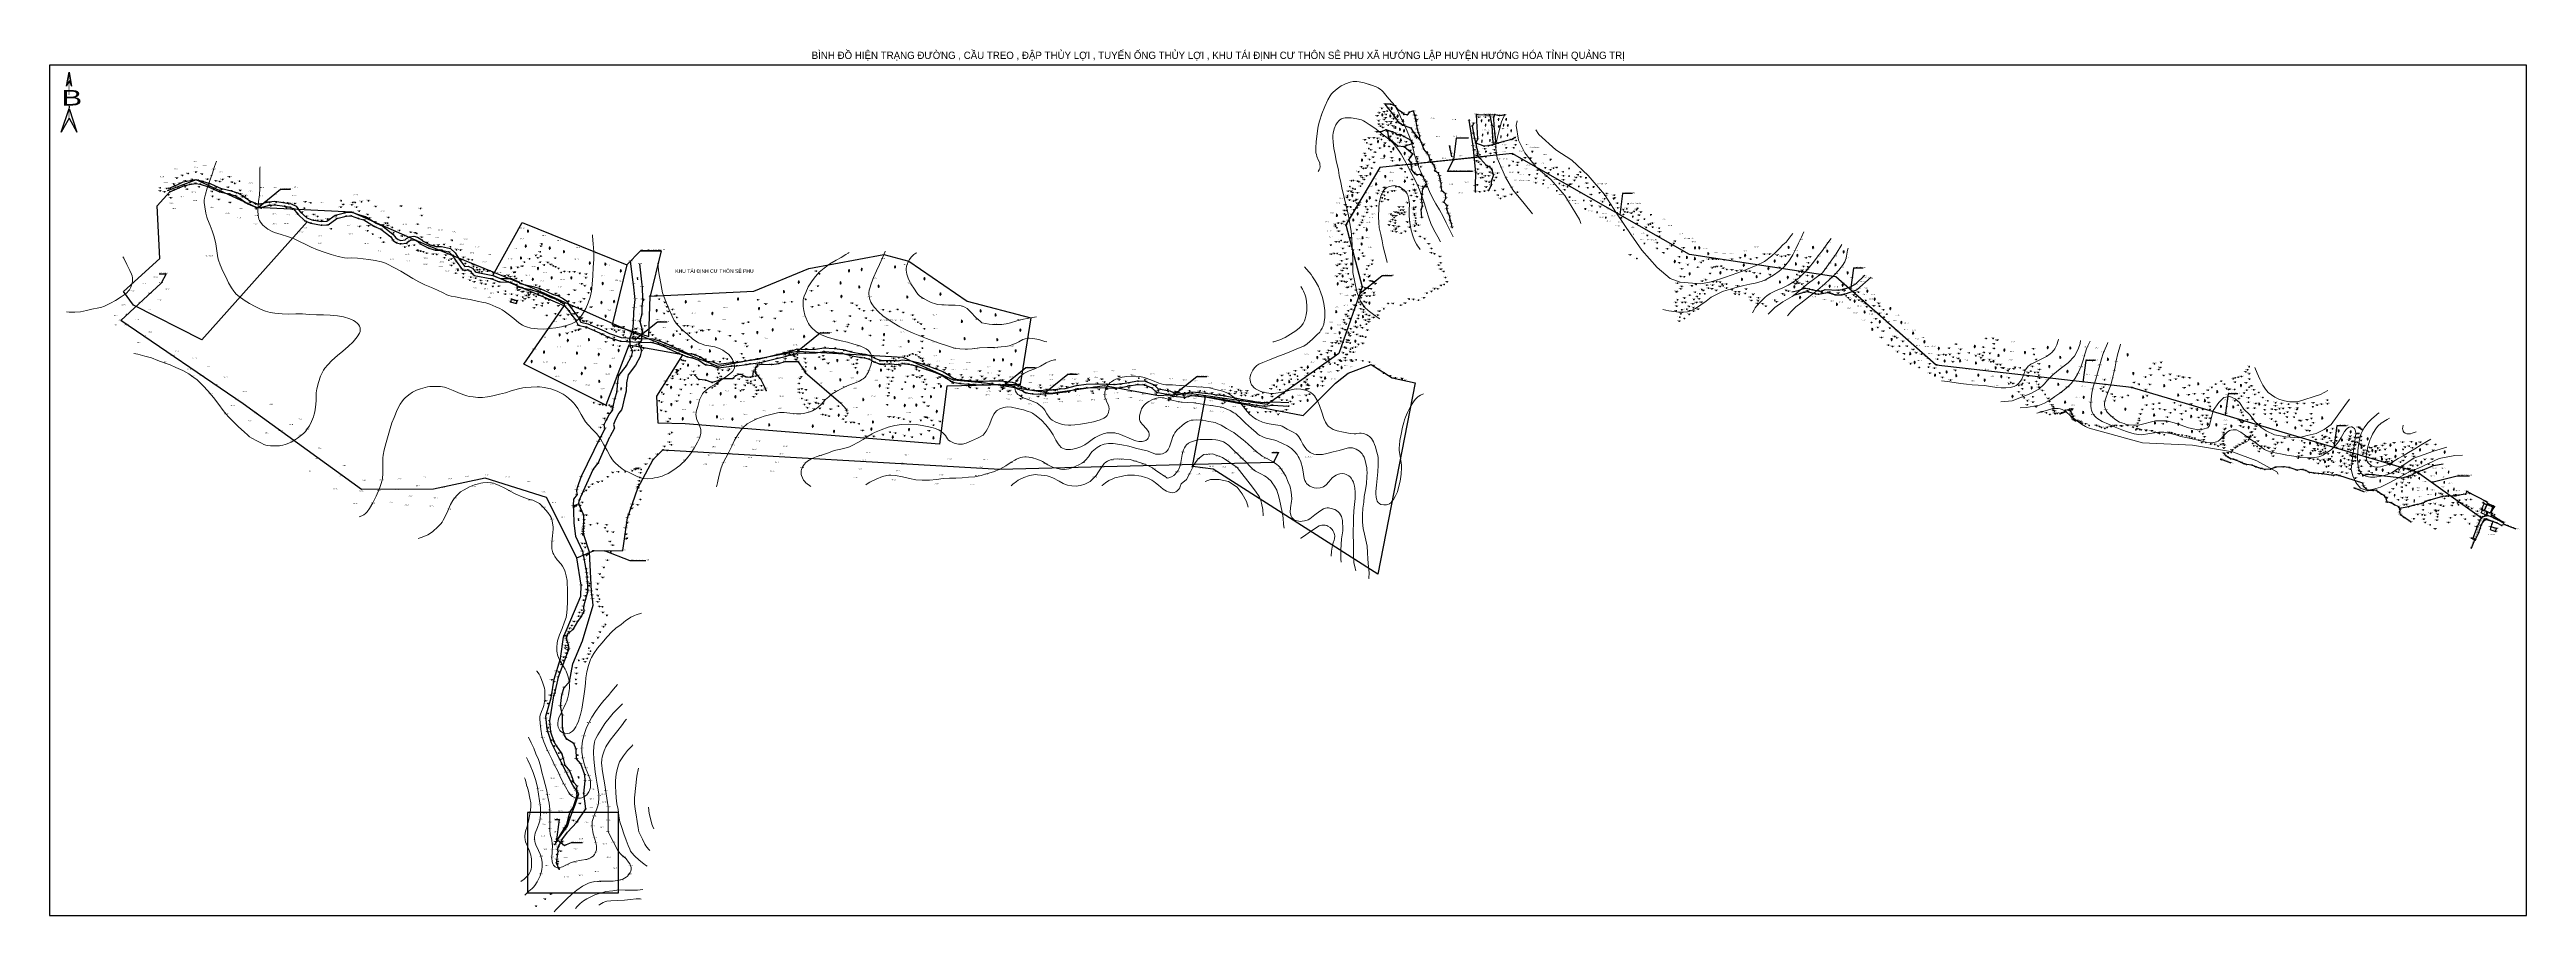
# Model space of a CAD drawing. Header units: metres. Extents: x 528544 to 533704, y 1867371 to 1868830.
# Drawn here: x 530974 to 533704, y 1867371 to 1868326 of the extents above; entities that cross this region are included whole.
import ezdxf

# ---------------------------------------------------------------- set-up
doc = ezdxf.new("R2010")
doc.units = ezdxf.units.M
doc.header["$MEASUREMENT"] = 0
for name, color, linetype in [('congtrinh', 4, 'Continuous'), ('DIEM', 7, 'Continuous'), ('DOCAO_CT', 7, 'Continuous'), ('KHUNG', 1, 'Continuous'), ('Layer1', 4, 'Continuous'), ('NEN', 3, 'Continuous'), ('NÒN', 3, 'Continuous'), ('SO', 2, 'Continuous')]:
    doc.layers.add(name, color=color, linetype=linetype)
doc.styles.add('COS', font='vnsimli.shx', dxfattribs={"width": 0.8, "height": 2.2})
doc.styles.add('DIADANH1', font='VHAVAN.ttf', dxfattribs={"height": 2})
doc.styles.add('MOC', font='VHARIALN.ttf', dxfattribs={"height": 2})
doc.styles.add('STYLE2', font='tvtimi__.shx')
doc.linetypes.add('BO_THEP_GAI', pattern='A,1,-0.1,["X",COS,S=0.1,R=0,X=-0.1,Y=-0.05],-0.05', length=1.15)
doc.linetypes.add('TAL_N_P', pattern='A,0.5,[130,ltypeshp.shx,S=0.25,R=0,X=0,Y=-0.25],1,[130,ltypeshp.shx,S=0.5,R=0,X=0,Y=-0.5],0.5', length=2)
doc.linetypes.add('TAL_N_T', pattern='A,0.5,[130,ltypeshp.shx,S=0.25,R=0,X=0,Y=0.25],1,[130,ltypeshp.shx,S=0.5,R=0,X=0,Y=0.5],0.5', length=2)

# ---------------------------------------------------------------- blocks, each defined once
blk = doc.blocks.new('A$C4172536D')
at = {"layer": 'NEN', "color": 3}
for points in [[(0.7, 1), (0, 2.3)], [(0, 0), (1.5, 0)], [(0.1, 0.6), (1.5, 0.6)], [(0.7, 5.2), (0.7, 1)], [(0.7, 1), (1.4, 2.3)]]:
    blk.add_lwpolyline(points, dxfattribs=at)
blk = doc.blocks.new('A$C7DBD57D0')
at = {"layer": 'NEN', "color": 3, "linetype": 'Continuous', "ltscale": 10}
for p, q in [((0, 0), (2.5, 0)), ((0.6, 2), (0.6, 0)), ((1.9, 2), (1.9, 0))]:
    blk.add_line(p, q, dxfattribs=at)
blk = doc.blocks.new('A$C63284C57')
at = {"layer": 'NEN', "color": 3}
blk.add_line((0.9, 0.8), (0.9, 0), dxfattribs=at)
for points in [[(0.9, 5.7), (0.9, 1.4)], [(0.9, 5.7), (0.9, 0), (1.4, 0)], [(0.9, 5.7), (0.9, 5.7)], [(0.9, 5.4), (1, 5.6)], [(0.9, 3.2), (1.4, 4.2)], [(0.9, 0.9), (1.8, 2.6)], [(0.9, 1.4), (0.9, 0.7)], [(0.9, 0.7), (0.9, 0.1)], [(0.9, 0.1), (0.9, 0)]]:
    blk.add_lwpolyline(points, dxfattribs=at)
for points in [[(0.9, 5.7), (0.7, 5.1), (0.5, 4.5), (0.4, 3.8), (0.2, 3.1), (0.1, 2.5), (0.1, 1.8), (0, 1.4), (0, 1.1), (0.2, 0.9), (0.6, 0.8), (0.9, 0.8)], [(0.9, 5.7), (1.2, 5.2), (1.3, 4.6), (1.5, 4), (1.6, 3.5), (1.7, 2.9), (1.8, 2.5), (1.9, 1.9), (1.9, 1.5), (1.8, 1), (1.6, 0.9), (1.3, 0.8), (0.9, 0.8)]]:
    blk.add_spline(points, degree=3, dxfattribs=at)
blk = doc.blocks.new('A$C1C223236')
at = {"layer": 'NÒN'}
for points in [[(4, 35.7), (6, 46.5)], [(6, 40), (4, 35.7)], [(6, 46.5), (8, 35.7)], [(6, 40), (8, 35.7)], [(6, 20.2), (6, 18.9)], [(0, 0), (6, 18.2)], [(6, 10.9), (0, 0)], [(6, 18.2), (12, 0)], [(6, 10.9), (12, 0)]]:
    blk.add_lwpolyline(points, dxfattribs=at)
at = {"layer": 'NÒN', "const_width": 0.5}
for points in [[(6, 46.5), (6, 32.1)], [(6, 46.5), (6, 28.7)], [(6, 20.5), (6, 10.9)]]:
    blk.add_lwpolyline(points, dxfattribs=at)
at = {"layer": 'NÒN', "style": 'STYLE2', "width": 1.5}
blk.add_text('B', height=12, dxfattribs=at).set_placement((0.1, 20.6))

msp = doc.modelspace()

# ---------------------------------------------------------------- linework, layer by layer
at = {"layer": 'congtrinh', "color": 1, "ltscale": 0.2134}
for points in [[(532519.6, 1868207.4), (532516.9, 1868219.6), (532517, 1868218.1)], [(531534.2, 1867454.3), (531545, 1867469.3), (531548.6, 1867479.5), (531553.4, 1867492.7), (531557.5, 1867504.9), (531550.9, 1867514.5), (531538, 1867539.9), (531527.6, 1867561.2), (531522.8, 1867576.1), (531521.4, 1867590.4), (531527, 1867610.9), (531530.3, 1867631.5), (531537.4, 1867654.1), (531540.7, 1867677.5), (531559.8, 1867722.9), (531560.1, 1867735.1), (531555.5, 1867765.3), (531522, 1867831.8), (531454.3, 1867852.9), (531397.4, 1867840.8), (531318.1, 1867840.3), (531187.8, 1867935), (531052.9, 1868026.9), (531097.4, 1868067.9)], [(531555.5, 1867765.3), (531573.7, 1867772.7), (531606.2, 1867773.1), (531611.2, 1867809.1), (531622.7, 1867841.9), (531639.7, 1867873.5), (531650.2, 1867884.3), (532021.6, 1867863), (532323.2, 1867870.8)], [(533378.2, 1867869.4), (533366.6, 1867874.1), (533367.9, 1867873.3)], [(533525.3, 1867837.7), (533513.7, 1867842.4), (533515, 1867841.7)]]:
    msp.add_lwpolyline(points, dxfattribs=at)
at = {"layer": 'congtrinh', "color": 5, "ltscale": 0.2134}
for points in [[(531258.4, 1868135.6), (531142.3, 1868005.5), (531066.8, 1868043.6), (531055.7, 1868058.9), (531095.8, 1868095.1), (531093, 1868153.2), (531107.1, 1868168.8)], [(531532.4, 1867455.7), (531541.8, 1867448.1)]]:
    msp.add_lwpolyline(points, dxfattribs=at)
at = {"layer": 'congtrinh', "color": 4, "ltscale": 0.2134}
msp.add_lwpolyline([(531963.2, 1867954.4), (531955.2, 1867890.3), (531674.9, 1867913), (531644.9, 1867913.5), (531643.5, 1867943.4), (531672.1, 1867988.8), (531612.7, 1867999.6), (531587.4, 1867933.3), (531497.1, 1867978.6), (531541.5, 1868043.1), (531462.9, 1868076.4), (531495.2, 1868135), (531610.5, 1868088.2), (531594.3, 1868022.1), (531634.7, 1868009), (531636.2, 1868053.8), (531750.4, 1868059.1), (531811, 1868084), (531893.7, 1868099.4), (531921.1, 1868092.4), (531985.5, 1868048), (532055.8, 1868029.9), (532043.9, 1867956.4), (531963.2, 1867954.4)], dxfattribs=at)
at = {"layer": 'congtrinh', "color": 7, "ltscale": 0.2134}
for points in [[(531648.3, 1868103.7), (531625.4, 1868103.7), (531610.5, 1868088.2), (531625.4, 1868103.7), (531648.3, 1868103.7), (531636.2, 1868053.8)], [(531095.3, 1868078.3), (531102.9, 1868078.3), (531097.4, 1868067.9), (531097.8, 1868068.2), (531097.4, 1868067.9), (531097.5, 1868068.4)], [(531622.6, 1868071.7), (531622.3, 1868074.3), (531622.5, 1868073.7), (531622.3, 1868074.3), (531622.3, 1868073.7)], [(531604.1, 1867949.9), (531604.4, 1867952.5), (531604.5, 1867951.9), (531604.4, 1867952.5), (531604.3, 1867952)], [(532321.1, 1867881.1), (532328.7, 1867881.1), (532323.2, 1867870.8), (532323.6, 1867871.1), (532323.2, 1867870.8), (532323.3, 1867871.3)], [(531551.2, 1867822.9), (531555.3, 1867823.4)], [(531551.2, 1867822.9), (531551.3, 1867821.9), (531555.4, 1867822.4), (531555.3, 1867823.4)], [(531551.3, 1867821.9), (531555.4, 1867822.4)], [(531557.6, 1867806), (531557.4, 1867808.6), (531557.6, 1867808), (531557.4, 1867808.6), (531557.4, 1867808.1)], [(533647.2, 1867786.6), (533642.7, 1867775.6), (533644, 1867777.5)], [(533677.6, 1867802.6), (533692.1, 1867797), (533690.6, 1867797.3)], [(531631.5, 1867762), (531614.2, 1867762), (531585.8, 1867772.8), (531586.3, 1867772.4), (531585.8, 1867772.8), (531586.5, 1867772.7)], [(531558.1, 1867521.7), (531557.2, 1867524.2), (531557.5, 1867523.6), (531557.2, 1867524.2), (531557.3, 1867523.7)], [(531561.8, 1867450.9), (531549.2, 1867450.9), (531541.8, 1867448.1), (531542.6, 1867448.2), (531541.8, 1867448.1), (531542.4, 1867448.5)]]:
    msp.add_lwpolyline(points, dxfattribs=at)
at = {"layer": 'congtrinh', "color": 5, "ltscale": 0.2134}
msp.add_lwpolyline([(532430.7, 1867978.2), (532453.9, 1867963.5), (532479.3, 1867958), (532437.9, 1867747.1), (532256.5, 1867862.8), (532233.8, 1867865.7), (532248.2, 1867942.6), (532355.7, 1867922.1), (532391.4, 1867957.9), (532405.2, 1867968.9), (532430.7, 1867978.2)], close=True, dxfattribs=at)
at = {"layer": 'congtrinh'}
for points in [[(533644.8, 1867786.2), (533649.7, 1867799.6), (533651.1, 1867803.1), (533652.5, 1867806.1), (533654.4, 1867809), (533655.7, 1867810.3), (533657.6, 1867811.2), (533659.5, 1867811.6), (533661.1, 1867811.7), (533665, 1867810.6), (533667.6, 1867809.4), (533672.2, 1867807.1), (533678.3, 1867803.8)], [(533653.8, 1867814.6), (533655.2, 1867817.7)], [(533659.4, 1867812), (533653.8, 1867814.6)], [(533657, 1867825), (533654, 1867818.4)], [(533654, 1867818.4), (533657.2, 1867816.9)], [(533656.4, 1867805.7), (533658, 1867807.7), (533659.4, 1867808.1), (533671.1, 1867803.8), (533676.8, 1867800.9)], [(533657, 1867825), (533660.2, 1867823.6)], [(533657.2, 1867816.9), (533660.2, 1867823.6)], [(533657.4, 1867817.4), (533660.4, 1867824), (533666.7, 1867821.2), (533663.7, 1867814.5)], [(533663.7, 1867814.5), (533657.4, 1867817.4)], [(533659.4, 1867812), (533661.1, 1867815.7)]]:
    msp.add_lwpolyline(points, dxfattribs=at)
at = {"layer": 'congtrinh', "linetype": 'BO_THEP_GAI'}
msp.add_lwpolyline([(533647.4, 1867784.8), (533651.1, 1867793.1), (533652.7, 1867797.6), (533654, 1867801.1), (533655.6, 1867804.3), (533656.4, 1867805.7), (533658.2, 1867807.1), (533659.7, 1867807.5), (533666.7, 1867805.3), (533664.6, 1867799.3)], dxfattribs=at)
at = {"layer": 'congtrinh'}
msp.add_lwpolyline([(533664.6, 1867799.3), (533663.6, 1867796.2), (533669.8, 1867794.3), (533670.8, 1867797.3), (533664.6, 1867799.3)], close=True, dxfattribs=at)
at = {"layer": 'congtrinh', "color": 6, "ltscale": 0.2134}
msp.add_lwpolyline([(531531.1, 1867476.8), (531536.1, 1867476.8), (531532.5, 1867451.7), (531538.7, 1867462.3), (531544, 1867470), (531546.5, 1867479.2), (531548.2, 1867485.1), (531551.2, 1867489.8), (531554.4, 1867498.6), (531555.7, 1867503.4), (531555.2, 1867508)], dxfattribs=at)
at = {"layer": 'congtrinh', "color": 7, "ltscale": 0.2134}
msp.add_lwpolyline([(531500.9, 1867395.9), (531601.3, 1867395.9), (531601.3, 1867484.2), (531500.9, 1867484.2)], close=True, dxfattribs=at)
at = {"layer": 'DIEM', "color": 0}
for p in [(532437.4, 1868252.3), (532439.2, 1868247), (532439.2, 1868243.1), (532439.6, 1868255.9), (532442.3, 1868260.6), (532443.5, 1868243.2), (532445, 1868256.7), (532445.2, 1868248.3), (532446.1, 1868265.5), (532446.6, 1868250.3), (532447.2, 1868253.8), (532448, 1868245.7), (532448.2, 1868257.7), (532449.5, 1868260.6), (532451.9, 1868265.3), (532452.2, 1868244), (532452.8, 1868245.7), (532454.2, 1868255.1), (532454.7, 1868254.9), (532455.4, 1868249.1), (532456, 1868253.4), (532456.7, 1868251), (532457.2, 1868263.4), (532458.1, 1868245), (532459.7, 1868247.7), (532460.1, 1868245.9), (532460.4, 1868245.8), (532460.8, 1868258.8), (532462.3, 1868244.4), (532465.9, 1868247.6), (532465.9, 1868245.7), (532466, 1868255.4), (532466.6, 1868254), (532470.4, 1868253.6), (532472.8, 1868256.6), (532477.4, 1868257.5), (532478.8, 1868253.1), (532479.4, 1868249.6), (532479.9, 1868252.9), (532480.2, 1868246.3), (532481.1, 1868248.2), (532538.8, 1868247.6), (532543.8, 1868244.3), (532546.8, 1868253.8), (532549.4, 1868251), (532556.5, 1868253.7), (532556.7, 1868251.1), (532561, 1868253.7), (532562.2, 1868251.1), (532565.4, 1868250.9), (532566.8, 1868253.8), (532572.1, 1868253), (532577.9, 1868253.4), (532423.9, 1868225.9), (532425.8, 1868222.6), (532428, 1868216.4), (532428.5, 1868228), (532430.5, 1868220.7), (532433.8, 1868228.1), (532437.1, 1868234.8), (532437.8, 1868227.6), (532440.2, 1868216.7), (532441.1, 1868241.1), (532441.3, 1868231.6), (532441.4, 1868234.8), (532442.2, 1868226.2), (532443.5, 1868239.7), (532444, 1868230.1), (532446.1, 1868222.5), (532447.3, 1868237.1), (532448.9, 1868234.8), (532449.6, 1868242.3), (532449.9, 1868227.6), (532450, 1868228.7), (532450.7, 1868218.6), (532451.1, 1868225.3), (532452.1, 1868229.8), (532452.9, 1868225.2), (532454, 1868234.9), (532454.5, 1868241.3), (532454.6, 1868232.8), (532457.2, 1868240.2), (532457.2, 1868238.7), (532457.5, 1868233.2), (532459.4, 1868231.4), (532460.1, 1868227.7), (532460.1, 1868218.9), (532462, 1868223), (532462.5, 1868230.4), (532463.5, 1868231.6), (532465.2, 1868242.1), (532466.5, 1868242.5), (532466.8, 1868229.8), (532467, 1868218.4), (532469.1, 1868223.9), (532470.1, 1868220), (532474.9, 1868238.9), (532474.9, 1868225.1), (532477, 1868234.1), (532477, 1868222.1), (532477.6, 1868218), (532478.1, 1868233.9), (532479.5, 1868230.1), (532479.6, 1868230.1), (532480.8, 1868228.1), (532481.2, 1868241.7), (532481.8, 1868237.8), (532483, 1868233.8), (532484.2, 1868230.4), (532484.4, 1868226.5), (532486.1, 1868223), (532488.3, 1868220), (532488.9, 1868221), (532541.9, 1868241.1), (532543.1, 1868219.4), (532543.2, 1868233.1), (532544.7, 1868227.5), (532545.9, 1868222.4), (532546.9, 1868217.7), (532548.1, 1868227), (532555.3, 1868218.9), (532555.8, 1868215.9), (532560, 1868219.5), (532564, 1868241.7), (532564, 1868220.2), (532564.7, 1868229), (532565.3, 1868222.7), (532565.9, 1868240.6), (532566.5, 1868221.3), (532566.9, 1868232.8), (532567.9, 1868223.6), (532568.1, 1868218.1), (532570.8, 1868222.5), (532576.9, 1868224), (532585.8, 1868226.2), (532587.9, 1868217.1), (532589.3, 1868228.7), (532589.6, 1868220.4), (532590.4, 1868225.3), (531127.2, 1868188.9), (531135.4, 1868190.5), (532416.8, 1868190.9), (532420, 1868196.3), (532422.1, 1868194.4), (532423.7, 1868210.9), (532424.3, 1868208.4), (532424.8, 1868194.6), (532426.8, 1868197.4), (532428.9, 1868204.5), (532430.3, 1868214.9), (532431.4, 1868194.7), (532433, 1868206.8), (532434.2, 1868201.1), (532435.2, 1868212.4), (532452.9, 1868212.8), (532453.6, 1868206.2), (532454.2, 1868202.7), (532459, 1868197.9), (532463.7, 1868194.4), (532464.5, 1868193.9), (532468.1, 1868190.7), (532472.1, 1868203.8), (532473.7, 1868206.7), (532474.1, 1868198.9), (532474.2, 1868214.4), (532474.9, 1868201.1), (532475.1, 1868198.1), (532475.1, 1868193.3), (532475.4, 1868196.2), (532475.4, 1868192.8), (532476.5, 1868210.3), (532478.3, 1868189.8), (532479.1, 1868188.7), (532480, 1868198), (532481, 1868207.3), (532481.7, 1868205.2), (532481.8, 1868202), (532482.4, 1868198.8), (532485.3, 1868196.4), (532488.9, 1868215.7), (532492.6, 1868212.4), (532492.6, 1868211.3), (532494.2, 1868209.1), (532496.1, 1868202.1), (532496.5, 1868201.2), (532497.1, 1868203.9), (532498, 1868200.7), (532499.6, 1868198.6), (532500.5, 1868196.9), (532501.2, 1868191.6), (532501.3, 1868194.5), (532504.7, 1868189.7), (532544.9, 1868214.8), (532545.9, 1868189.8), (532546.5, 1868208.8), (532546.8, 1868202.7), (532547.8, 1868210.8), (532547.9, 1868208.8), (532548.1, 1868193.7), (532548.2, 1868212.7), (532548.6, 1868188.7), (532549.1, 1868201.2), (532550.5, 1868209.5), (532550.8, 1868205.5), (532551.9, 1868198.7), (532553, 1868188.7), (532557, 1868207.2), (532557.9, 1868197.8), (532558.7, 1868195.5), (532560.8, 1868196.6), (532561.6, 1868190.4), (532562.1, 1868211), (532562.8, 1868194.5), (532563.9, 1868192.4), (532564.5, 1868189.3), (532566.6, 1868215), (532567.7, 1868211.6), (532570.1, 1868189.2), (532586.7, 1868210.2), (532587.1, 1868202.3), (532591.8, 1868198.1), (532592.4, 1868200.9), (532596.8, 1868203.4), (532600.5, 1868206), (532606.4, 1868205.7), (532611.9, 1868199.8), (532614.4, 1868192.5), (532626, 1868189.3), (532628.2, 1868192.8), (532631.5, 1868194.7), (532635.4, 1868195.5), (532642.2, 1868190.6), (532661.3, 1868190.2), (531096.1, 1868173.1), (531096.4, 1868169.8), (531101.1, 1868168.5), (531103.5, 1868172.4), (531105.6, 1868165.5), (531107.1, 1868168.8), (531107.4, 1868172.7), (531108, 1868162), (531111.2, 1868177.3), (531112.1, 1868170.8), (531112.7, 1868175.4), (531114.7, 1868183.9), (531117.3, 1868173), (531117.9, 1868178), (531120.9, 1868186.6), (531123.1, 1868175.7), (531123.8, 1868174.3), (531124.2, 1868180.8), (531125.9, 1868171.6), (531130.5, 1868177.1), (531131.5, 1868182.3), (531135.6, 1868178), (531137.1, 1868181.4), (531139.1, 1868174.2), (531140.2, 1868177), (531142.6, 1868188.3), (531143.8, 1868180.2), (531148.4, 1868182.7), (531149.7, 1868174.2), (531150, 1868177.6), (531150.1, 1868177.6), (531153.6, 1868169), (531154.1, 1868163.7), (531155, 1868171.6), (531157.7, 1868180.9), (531158, 1868173.7), (531161.7, 1868168.7), (531161.9, 1868180.1), (531164, 1868171.2), (531165, 1868182.1), (531171.2, 1868173.8), (531172, 1868166.4), (531172.7, 1868185.2), (531174.7, 1868169.6), (531175.7, 1868179.3), (531178.4, 1868178), (531179.3, 1868164.4), (531180.4, 1868167.5), (531183.6, 1868180.4), (531184.5, 1868170.3), (531184.9, 1868166.4), (531187.5, 1868163), (531190.3, 1868164.4), (532404.4, 1868162.3), (532404.6, 1868164.4), (532405.3, 1868169.3), (532407.1, 1868174.5), (532408.8, 1868169.2), (532409, 1868180.7), (532410.5, 1868172.2), (532410.6, 1868168), (532411.2, 1868181.1), (532413.1, 1868171.6), (532415.7, 1868167.5), (532416, 1868180.3), (532417.3, 1868179.6), (532418.8, 1868174.8), (532419.5, 1868186.3), (532420.7, 1868177.6), (532421.2, 1868184.5), (532423, 1868182.3), (532425.7, 1868186.3), (532437.6, 1868167), (532439.1, 1868170.2), (532442.4, 1868165.7), (532442.7, 1868161.9), (532444.7, 1868168.5), (532444.9, 1868173.5), (532445.3, 1868164.8), (532445.8, 1868173.5), (532448.9, 1868168.1), (532453.7, 1868169.5), (532456.6, 1868169.6), (532458, 1868174.1), (532461.4, 1868174.1), (532465.6, 1868170.7), (532468.5, 1868169), (532470.2, 1868184.3), (532472.8, 1868169.7), (532474.9, 1868164.6), (532475.8, 1868182.3), (532477.2, 1868176.7), (532478.4, 1868170.2), (532478.5, 1868171.3), (532478.9, 1868169.9), (532479.8, 1868167.3), (532480.5, 1868163.5), (532481.2, 1868187.4), (532481.3, 1868163.2), (532481.9, 1868187.4), (532482.4, 1868175.8), (532485.4, 1868187.7), (532485.5, 1868187.2), (532487.1, 1868165.9), (532487.4, 1868174.5), (532487.8, 1868171.8), (532488, 1868185.5), (532489.6, 1868181.7), (532490.9, 1868179.3), (532491, 1868180), (532491.3, 1868174.1), (532491.7, 1868177.2), (532506.1, 1868186.1), (532506.6, 1868182.8), (532506.8, 1868180.9), (532507.8, 1868173.8), (532508, 1868178.3), (532508.8, 1868169.4), (532512.6, 1868166.6), (532513, 1868161.8), (532545.7, 1868175.3), (532545.7, 1868168.8), (532547.8, 1868176.3), (532550.4, 1868168.6), (532551.4, 1868184.1), (532553.7, 1868184.5), (532555.5, 1868169.4), (532556.5, 1868186.3), (532557.5, 1868180.2), (532557.5, 1868174), (532559.9, 1868170), (532560.5, 1868186.3), (532560.6, 1868179.3), (532562.9, 1868175.8), (532563.1, 1868179.9), (532565.4, 1868187.6), (532566.1, 1868181.2), (532566.8, 1868170.1), (532568.3, 1868184.4), (532570.5, 1868165.1), (532573.4, 1868161.5), (532576, 1868171.4), (532578.1, 1868163.4), (532585.5, 1868165.6), (532591.9, 1868168.3), (532612, 1868178.6), (532612.3, 1868183.4), (532613.5, 1868188.5), (532620.9, 1868181.4), (532623.6, 1868185.8), (532642.6, 1868175.7), (532642.7, 1868186.4), (532642.8, 1868181.8), (532644.1, 1868170.9), (532647.2, 1868174.3), (532649.3, 1868176.7), (532650.6, 1868177.2), (532654.6, 1868181.3), (532656.7, 1868184.4), (532658.8, 1868187.3), (532661.6, 1868185.3), (532668.4, 1868178.1), (532669.4, 1868173), (532673.2, 1868165.7), (532689.3, 1868164.2), (532690.3, 1868166.8), (532698.3, 1868165), (532699.1, 1868162.1), (531161.1, 1868160.2), (531173.5, 1868156.9), (531184.7, 1868161.1), (531185.2, 1868159.8), (531189.8, 1868156.9), (531192.1, 1868160.8), (531192.9, 1868155.4), (531195.5, 1868157), (531196.4, 1868157.5), (531200.4, 1868156.2), (531201.8, 1868155), (531202, 1868150.1), (531202.4, 1868151.3), (531207.3, 1868151.4), (531207.6, 1868150.6), (531207.9, 1868154.4), (531209, 1868155.5), (531213.6, 1868157.4), (531216.8, 1868153.9), (531216.9, 1868157), (531218.4, 1868153.2), (531222.5, 1868154.5), (531224, 1868157.4), (531232.2, 1868156.9), (531233.1, 1868152.7), (531235.4, 1868151.5), (531236.8, 1868156.6), (531238.1, 1868155.6), (531239.5, 1868151.8), (531242, 1868149.6), (531243.3, 1868149.8), (531244.8, 1868155.7), (531247.8, 1868144.1), (531252.7, 1868146.3), (531255.2, 1868150.7), (531255.6, 1868136.6), (531256.2, 1868157.5), (531257.5, 1868141.6), (531262.4, 1868156.5), (531262.4, 1868134.1), (531265.2, 1868137.4), (531265.6, 1868143.7), (531269.7, 1868141.3), (531269.7, 1868137.2), (531274.4, 1868136.9), (531280.7, 1868138.7), (531290.2, 1868142.2), (531291, 1868139.1), (531295.5, 1868151.6), (531295.6, 1868158.9), (531298, 1868154.7), (531299.7, 1868145.6), (531301.4, 1868141.9), (531306.8, 1868142.2), (531307.3, 1868154.4), (531308.4, 1868157), (531308.4, 1868145.9), (531311.1, 1868156.8), (531312.8, 1868151.7), (531314.9, 1868139.4), (531315.4, 1868147.5), (531318.1, 1868157.7), (531320.8, 1868137.7), (531325.1, 1868143.5), (531325.8, 1868158.8), (531327.1, 1868139.8), (531333.5, 1868135.4), (531333.9, 1868152.6), (531344.5, 1868134), (531346.7, 1868134.1), (531347.9, 1868140.3), (531361.8, 1868152.7), (531383.3, 1868150.2), (531384.5, 1868142.6), (532394.2, 1868134.3), (532400.6, 1868135.9), (532400.9, 1868148), (532401.2, 1868144.3), (532402, 1868154.4), (532402.5, 1868143.1), (532403.2, 1868148), (532404.8, 1868152.1), (532405.7, 1868137), (532407, 1868159.6), (532407.8, 1868152), (532408.2, 1868151.7), (532408.5, 1868143.5), (532411.2, 1868158.2), (532411.7, 1868148.7), (532413.4, 1868159.2), (532414.9, 1868160.3), (532415.1, 1868156.3), (532415.4, 1868151), (532417.2, 1868153.8), (532418.1, 1868156.8), (532420.4, 1868134.9), (532421.1, 1868137.3), (532422.3, 1868141.3), (532424.8, 1868152.1), (532426.1, 1868145.8), (532426.5, 1868149.3), (532430.9, 1868152.5), (532436.1, 1868159), (532436.5, 1868153.2), (532442.4, 1868158.1), (532445.6, 1868160.9), (532449.4, 1868159.7), (532452, 1868135.8), (532452.5, 1868143.9), (532454.3, 1868142.5), (532454.3, 1868138.2), (532455.9, 1868140.2), (532457, 1868134.2), (532457.2, 1868146.4), (532457.4, 1868137.1), (532458, 1868142.2), (532459.3, 1868145.8), (532460.7, 1868145.7), (532461.6, 1868151.9), (532462.2, 1868144), (532463.2, 1868148.4), (532464.4, 1868145.3), (532465.8, 1868152.1), (532466, 1868148.6), (532466.7, 1868143.5), (532467.8, 1868146.2), (532470.7, 1868156.7), (532470.7, 1868135.3), (532477.5, 1868150.8), (532477.9, 1868158.5), (532477.9, 1868149.2), (532478.1, 1868158.6), (532478.5, 1868144.6), (532478.8, 1868142.5), (532479.4, 1868136.6), (532479.7, 1868151.6), (532479.9, 1868139.6), (532485.9, 1868149.2), (532486.2, 1868160.2), (532486.6, 1868140.4), (532487, 1868156.4), (532487.2, 1868152.9), (532510.8, 1868157.3), (532514.2, 1868149.4), (532514.6, 1868153.5), (532516, 1868144.6), (532517.3, 1868141.9), (532517.7, 1868136.9), (532672.9, 1868158.5), (532673.8, 1868153.3), (532683, 1868152.3), (532685.7, 1868157.8), (532688, 1868160.9), (532701.7, 1868145.4), (532702.1, 1868156.1), (532702.4, 1868151), (532706.5, 1868140.1), (532708.6, 1868143.7), (532708.7, 1868149), (532710.4, 1868146.6), (532712.3, 1868150.1), (532713.3, 1868146.3), (532717.3, 1868145), (532720.4, 1868146.9), (532723.1, 1868149), (532724.3, 1868150.4), (532725, 1868137.5), (532726, 1868142.9), (532727.8, 1868146.4), (532740.7, 1868134), (531273.9, 1868131.8), (531281.5, 1868132.3), (531284.6, 1868127.7), (531316.1, 1868130.3), (531324.9, 1868125.6), (531325.9, 1868131.1), (531330.6, 1868122.1), (531332.4, 1868130.4), (531338.9, 1868117.8), (531339.6, 1868127.4), (531341.9, 1868132.1), (531342.5, 1868113.2), (531347.2, 1868131.5), (531350.3, 1868119), (531351.8, 1868129.5), (531352.9, 1868115.2), (531353.5, 1868123.6), (531356.7, 1868112.6), (531360, 1868126), (531361.2, 1868111.2), (531362.9, 1868119.7), (531365.6, 1868120.5), (531365.7, 1868107.8), (531368, 1868112), (531370.1, 1868114), (531370.4, 1868109.3), (531372.3, 1868115.3), (531372.6, 1868124.3), (531375.5, 1868115.8), (531376, 1868109.8), (531377.1, 1868123.3), (531378.2, 1868115.1), (531379, 1868122.6), (531380.1, 1868133.1), (531381.9, 1868112.8), (531382.8, 1868111.5), (531384.6, 1868118.6), (531390.5, 1868112.6), (531398, 1868109.8), (531402.7, 1868110), (531409.4, 1868110.7), (531416.1, 1868107.9), (531418, 1868115.1), (531515.9, 1868108.6), (531516.8, 1868111.1), (532386.4, 1868110), (532391, 1868132.5), (532391.5, 1868130.8), (532392.1, 1868113.6), (532392.7, 1868129), (532395.2, 1868125.2), (532395.4, 1868113.4), (532397.5, 1868115), (532398.1, 1868133.6), (532398.8, 1868121.6), (532401.8, 1868113.2), (532402.9, 1868132.1), (532404.3, 1868113.1), (532406.8, 1868108.8), (532407.9, 1868118), (532411.4, 1868122.7), (532414.9, 1868126.9), (532418.2, 1868131.9), (532450.5, 1868132.1), (532454.2, 1868125.4), (532455.7, 1868131.1), (532457.6, 1868127.2), (532458.3, 1868124.6), (532458.4, 1868128.6), (532460.9, 1868130.4), (532463.6, 1868123.1), (532468.5, 1868125.1), (532473, 1868129.8), (532478.3, 1868130.7), (532478.9, 1868131.7), (532479.5, 1868125.4), (532480.2, 1868133.9), (532482.9, 1868131.9), (532484.6, 1868119.5), (532489.8, 1868117), (532494.3, 1868111.2), (532519.2, 1868133.8), (532520, 1868129.5), (532723.7, 1868133.7), (532733.8, 1868129.5), (532736.2, 1868132.4), (532738.4, 1868133.2), (532745.7, 1868112.6), (532747.9, 1868128.6), (532748.5, 1868124.4), (532748.5, 1868119.6), (532761.7, 1868109.2), (532764.2, 1868111.7), (532765.6, 1868114.2), (532775, 1868106.8), (531380, 1868104.4), (531380.6, 1868103.5), (531383, 1868103.3), (531386.4, 1868102.5), (531390, 1868101.1), (531392.2, 1868106.6), (531397.1, 1868099.8), (531399.8, 1868104.2), (531401.1, 1868099.7), (531406, 1868104.5), (531409.5, 1868095.9), (531411, 1868099), (531414.2, 1868102.5), (531414.2, 1868093.2), (531417, 1868094.6), (531417.3, 1868087.3), (531418.1, 1868098.9), (531419.8, 1868089.8), (531422.3, 1868092.1), (531422.8, 1868104.8), (531424.1, 1868081.8), (531424.4, 1868083.3), (531427.3, 1868104.4), (531428.4, 1868094), (531429.5, 1868082.8), (531430.7, 1868096.4), (531431.9, 1868082.1), (531432.6, 1868089.7), (531435.2, 1868082.7), (531436, 1868094.2), (531437.9, 1868081.3), (531439.9, 1868093.6), (531441.2, 1868088.4), (531441.4, 1868086.5), (531445.1, 1868085.2), (531445.5, 1868082.5), (531447.8, 1868080.6), (531448.3, 1868083.1), (531450.8, 1868080.6), (531452.8, 1868082.8), (531457, 1868081.2), (531458.9, 1868081.4), (531485.9, 1868079.6), (531487.4, 1868080), (531490.3, 1868085.4), (531495.3, 1868086.7), (531497.7, 1868091.1), (531503.1, 1868094.7), (531510.4, 1868098.6), (531512.5, 1868096), (531515, 1868102.4), (531515.1, 1868091.2), (531515.9, 1868097.8), (531519.3, 1868088), (531523.4, 1868090.9), (531526.8, 1868088.4), (531529.2, 1868087), (531531.4, 1868095.5), (531531.8, 1868086), (531535.1, 1868084.3), (531538, 1868079.7), (531541.7, 1868080.9), (531547.2, 1868080.3), (531552.9, 1868080.4), (531819, 1868081.3), (532386.6, 1868099.8), (532389.9, 1868100.6), (532393.1, 1868100.6), (532393.3, 1868087.3), (532395.9, 1868088.9), (532396.9, 1868099.2), (532398.3, 1868092.6), (532398.8, 1868081.9), (532399.5, 1868106.3), (532400.5, 1868084.6), (532401.7, 1868101.2), (532403.2, 1868088.7), (532403.9, 1868094.4), (532404.2, 1868084), (532410.9, 1868104.4), (532417.7, 1868104.6), (532421, 1868101.1), (532422.6, 1868097.7), (532425.8, 1868083.4), (532427.8, 1868087.1), (532431.5, 1868088.9), (532432, 1868093), (532497.1, 1868106.2), (532497.2, 1868101.4), (532500.4, 1868100.3), (532505.2, 1868087.9), (532506.4, 1868097.3), (532507.4, 1868090.4), (532507.5, 1868083.4), (532510.9, 1868080.7), (532716.2, 1868099.1), (532723.3, 1868095.1), (532745.8, 1868106.3), (532753.2, 1868101.4), (532757.2, 1868105.7), (532770.3, 1868096.9), (532770.4, 1868090.4), (532772.9, 1868102.5), (532773.2, 1868083.6), (532779.5, 1868088.3), (532790.8, 1868085.6), (532794.2, 1868090.6), (532796.5, 1868092.7), (532802.6, 1868094.3), (532806.5, 1868085), (532807.2, 1868094.3), (532807.3, 1868094.3), (532809.8, 1868086), (532810.9, 1868094.3), (532811.9, 1868086.2), (532813.5, 1868094.3), (532816.5, 1868086.8), (532818.7, 1868084.5), (532819.8, 1868093.7), (532822.5, 1868083), (532828.2, 1868082.7), (532828.3, 1868094.4), (532833.6, 1868081.4), (532837.5, 1868096), (532838.4, 1868082.1), (532843.8, 1868081), (532848.1, 1868081.3), (532849, 1868094.3), (532852.8, 1868079.4), (532855.6, 1868095.8), (532864, 1868099.9), (532869.8, 1868099.8), (532878.1, 1868099), (532881, 1868085.2), (532883, 1868097.2), (532886.4, 1868088.5), (532887.2, 1868097.9), (532891, 1868099.2), (532902.4, 1868080.5), (532905.4, 1868080), (532905.8, 1868082.1), (532907, 1868086.2), (532910, 1868095.9), (532911.6, 1868083), (532911.8, 1868085.8), (532912.6, 1868090.3), (532914.5, 1868097), (531422, 1868079), (531430, 1868074.2), (531430.5, 1868078.1), (531437.6, 1868071.1), (531438.5, 1868074.5), (531440.5, 1868078.3), (531442.2, 1868076.3), (531442.4, 1868069.3), (531443.9, 1868073.4), (531449.5, 1868070.9), (531450.3, 1868067.7), (531455.2, 1868066.9), (531456.8, 1868070.5), (531461.8, 1868072.6), (531462.9, 1868064.4), (531463.5, 1868078.9), (531464.4, 1868068), (531468.6, 1868057.9), (531469.6, 1868064.7), (531470, 1868069.3), (531476.2, 1868076.2), (531476.6, 1868055.7), (531476.7, 1868059.1), (531479.8, 1868076.6), (531482, 1868075), (531482.4, 1868069.2), (531483.6, 1868055.8), (531486.8, 1868075.2), (531488.5, 1868073.2), (531488.7, 1868066.3), (531489.5, 1868062.6), (531489.5, 1868054.5), (531489.9, 1868064), (531490.5, 1868060.2), (531492, 1868060.5), (531494.7, 1868070.4), (531495, 1868063), (531495.1, 1868058.5), (531495.8, 1868052.4), (531496.6, 1868058.8), (531499.6, 1868054.2), (531501.7, 1868057.4), (531502.7, 1868054.9), (531502.8, 1868055.2), (531504.2, 1868057.4), (531504.3, 1868060.9), (531507.9, 1868055.1), (531510.1, 1868065.6), (531510.5, 1868053.4), (531512.6, 1868058.6), (531512.7, 1868056.3), (531513.6, 1868054.8), (531514.4, 1868064.2), (531515.5, 1868060.9), (531517.4, 1868053.6), (531517.7, 1868056.7), (531523.8, 1868060.4), (531527.3, 1868052.1), (531532.3, 1868056.6), (531535.9, 1868054.8), (531546.7, 1868055.5), (531553.1, 1868060.1), (531558.6, 1868078.8), (531560.7, 1868067.1), (531564.2, 1868065.2), (531565.2, 1868074), (531565.6, 1868078), (531568.1, 1868057.4), (531636.4, 1868053.7), (531643.2, 1868054.4), (531814, 1868059.5), (531820.8, 1868064.8), (531822.7, 1868078.1), (532393, 1868075.5), (532396.2, 1868078.1), (532398.2, 1868070), (532401.3, 1868069.7), (532403.3, 1868069.2), (532404.1, 1868063.2), (532405.2, 1868078.1), (532405.5, 1868063.5), (532408.4, 1868072.2), (532409.1, 1868064.3), (532410.9, 1868066.4), (532410.9, 1868053.9), (532412.9, 1868055.2), (532414.2, 1868060.3), (532418.1, 1868054.3), (532418.2, 1868061), (532419.1, 1868053.5), (532419.4, 1868058), (532420.3, 1868054.6), (532420.6, 1868058.3), (532421.1, 1868063.8), (532423.1, 1868057), (532423.8, 1868077.6), (532423.9, 1868062.7), (532423.9, 1868057.3), (532426, 1868053.5), (532427.7, 1868062.1), (532427.9, 1868074.9), (532428.7, 1868076.2), (532429.3, 1868053.8), (532429.6, 1868070.5), (532430.7, 1868061.7), (532431.8, 1868070.1), (532433, 1868069.3), (532433.8, 1868057.5), (532433.8, 1868054.7), (532434.4, 1868068.9), (532435.2, 1868067.1), (532492.2, 1868056.8), (532497.1, 1868058.8), (532500.5, 1868061.9), (532504.1, 1868061.8), (532507.7, 1868065.4), (532511, 1868066.4), (532512.7, 1868074.2), (532514.4, 1868069.3), (532766.9, 1868058.5), (532767.5, 1868058.5), (532768.3, 1868068), (532771.9, 1868075.2), (532771.9, 1868061.8), (532773, 1868064.2), (532775.7, 1868074.9), (532781.7, 1868054.7), (532784, 1868064.9), (532784.3, 1868064.9), (532787.9, 1868058), (532788.8, 1868066.5), (532789.8, 1868053.3), (532792.7, 1868056.1), (532795, 1868060.9), (532795.6, 1868070), (532796.7, 1868059.8), (532798.3, 1868056.1), (532799.4, 1868071.8), (532800.6, 1868065.6), (532802.4, 1868062.3), (532804.4, 1868078.7), (532806.2, 1868061.6), (532806.9, 1868065.6), (532807.4, 1868069.5), (532810.9, 1868060), (532811.3, 1868069.6), (532815.3, 1868069.2), (532815.3, 1868064.3), (532817.4, 1868066.8), (532818.6, 1868065.2), (532822.2, 1868066.9), (532822.3, 1868062.5), (532828.5, 1868060.7), (532831.9, 1868056), (532832.2, 1868058.5), (532834.4, 1868065), (532836.1, 1868055.6), (532836.3, 1868058.3), (532842.8, 1868056.4), (532843.8, 1868061.5), (532848.8, 1868052.5), (532851.8, 1868055.5), (532859.2, 1868078.5), (532870.3, 1868077.3), (532884.3, 1868056.3), (532886.1, 1868054.7), (532888.1, 1868060), (532890.7, 1868059), (532895.9, 1868068.7), (532898.1, 1868067.3), (532898.3, 1868071.8), (532899.7, 1868077.4), (532899.7, 1868067.5), (532900.3, 1868069.6), (532902, 1868068.1), (532902.9, 1868075.8), (532905.3, 1868067), (532907.5, 1868062.2), (532908, 1868064.1), (532908.6, 1868057.9), (532911.5, 1868076.5), (532911.5, 1868069.9), (532911.6, 1868059.6), (532912.5, 1868058.4), (532913.8, 1868061.5), (532917.3, 1868060.5), (532920.3, 1868056.3), (532923.4, 1868059.4), (532923.6, 1868055.9), (532926.8, 1868059.2), (532927, 1868058.4), (532927.6, 1868057.3), (532933.6, 1868057.8), (532936.2, 1868058.1), (532938.7, 1868056.1), (532942.1, 1868055.1), (532945.2, 1868060.1), (532945.3, 1868056.8), (532949.2, 1868055.2), (532951.9, 1868061.4), (532952, 1868059.4), (532952.3, 1868055.8), (532954, 1868053.9), (532962.5, 1868054.9), (532963.8, 1868057.6), (532965.1, 1868052.9), (532967.7, 1868057.9), (531482.5, 1868047.5), (531483.3, 1868050.3), (531488.7, 1868045.9), (531489.5, 1868048.6), (531495.8, 1868048.5), (531498.5, 1868050.7), (531502.5, 1868052), (531507.9, 1868049.6), (531508.4, 1868040.6), (531510.9, 1868044), (531517.2, 1868043), (531517.4, 1868045.7), (531521.2, 1868050.6), (531522.4, 1868032.4), (531524, 1868046.1), (531524.6, 1868049.4), (531531.8, 1868034.2), (531533.3, 1868049.6), (531533.5, 1868050.3), (531535, 1868042.9), (531537.1, 1868032.2), (531537.6, 1868046.9), (531538.7, 1868047.2), (531541.6, 1868045.1), (531541.8, 1868043), (531541.8, 1868028.1), (531545.8, 1868033.1), (531546.5, 1868048.1), (531546.7, 1868037.3), (531549.9, 1868032.8), (531550.8, 1868042.2), (531552.5, 1868046.2), (531552.5, 1868034), (531554, 1868027.4), (531555.9, 1868035.1), (531556.8, 1868041), (531558.5, 1868030.4), (531559.5, 1868047.5), (531559.6, 1868028.1), (531560.3, 1868040.1), (531561.1, 1868029.5), (531562, 1868026.3), (531563.3, 1868026.1), (531563.4, 1868050.8), (531566, 1868025.6), (531566.2, 1868026.2), (531571.3, 1868041.5), (531625, 1868026), (531626.9, 1868033.9), (531627.2, 1868042.6), (531628.3, 1868050.2), (531628.8, 1868049.4), (531646, 1868050.2), (531651.6, 1868034.5), (531652.5, 1868046.8), (531654.5, 1868042), (531656.1, 1868036.6), (531661, 1868039), (531662.5, 1868033.8), (531665.5, 1868030), (531744.5, 1868025), (531755, 1868049.5), (531758.9, 1868030), (531763.7, 1868045), (531773.9, 1868028.9), (531780.3, 1868037), (531784.4, 1868046.6), (531792.2, 1868047.3), (531807.7, 1868050.1), (531814.9, 1868041.8), (531822, 1868043.7), (531830.7, 1868045.9), (531836.3, 1868037.3), (531839.2, 1868025.6), (531856.5, 1868031.7), (531858.9, 1868045.9), (531863.9, 1868043.5), (531866.8, 1868039.7), (531871.5, 1868037.5), (531874.2, 1868029.3), (531879.1, 1868026.3), (531881.3, 1868037.9), (531892.8, 1868038.4), (531900.4, 1868036.8), (531909.1, 1868038.8), (531915.1, 1868035.7), (531925.4, 1868032.6), (531927.6, 1868027.8), (531931.1, 1868025), (532400.5, 1868027.6), (532403.2, 1868033.4), (532404.7, 1868031.5), (532405.6, 1868037.5), (532407.2, 1868028.9), (532408.8, 1868039.4), (532412, 1868043.9), (532412, 1868038.1), (532414, 1868043.4), (532416.3, 1868029.1), (532416.6, 1868032.5), (532417.3, 1868046.9), (532418.8, 1868044.6), (532419.2, 1868039.7), (532419.5, 1868051.8), (532420, 1868046.6), (532422.3, 1868038.5), (532422.3, 1868035.9), (532422.7, 1868042.4), (532423.3, 1868047.8), (532424.5, 1868027), (532425.3, 1868046.8), (532425.3, 1868033.3), (532428.2, 1868025.2), (532428.5, 1868032.4), (532428.5, 1868027.9), (532433.4, 1868030), (532437.9, 1868032.7), (532439.6, 1868037), (532444.5, 1868039.8), (532449.6, 1868045.6), (532455, 1868045.4), (532463.3, 1868043.6), (532468.2, 1868045.8), (532472.5, 1868050.5), (532477.3, 1868050), (532483, 1868049.2), (532488.8, 1868051.7), (532766.4, 1868046.5), (532766.9, 1868037.4), (532767.4, 1868042.5), (532768.3, 1868049.7), (532770.2, 1868025.9), (532770.7, 1868030.4), (532772, 1868034.2), (532773.2, 1868038.5), (532773.3, 1868046.5), (532775.9, 1868051.5), (532775.9, 1868029), (532777, 1868046.8), (532778.4, 1868039.2), (532781.1, 1868042.3), (532781.2, 1868033.6), (532781.6, 1868037.4), (532785.3, 1868045.2), (532785.8, 1868040.8), (532786, 1868037), (532786.4, 1868050.1), (532789.3, 1868046.5), (532791, 1868039.2), (532792, 1868050.8), (532794.4, 1868046.9), (532849.5, 1868048.7), (532856.6, 1868045.4), (532857.3, 1868048.6), (532857.5, 1868051.7), (532862.3, 1868045.2), (532865.7, 1868042.6), (532875.4, 1868049.1), (532877.5, 1868047.4), (532956.7, 1868051.7), (532958.7, 1868049.7), (532968.2, 1868049.1), (532971.7, 1868047.7), (532975.5, 1868045.6), (532975.7, 1868048.7), (532976.9, 1868042), (532981.6, 1868037.4), (532984.7, 1868042.9), (532985.9, 1868036.2), (532987, 1868028.6), (532990.1, 1868045.7), (532990.9, 1868034.7), (532991, 1868042.7), (532995.3, 1868038.5), (532995.9, 1868030.4), (532999.1, 1868033.8), (531543, 1868019.9), (531544.9, 1868012.6), (531550.1, 1868014.2), (531554.1, 1868015.8), (531557, 1868021.7), (531557.2, 1868016.3), (531558.8, 1868017.3), (531565.6, 1868018.7), (531566.2, 1868019.5), (531570.9, 1868023.7), (531571.3, 1868024.3), (531574.4, 1868016.1), (531578.2, 1868021.4), (531582.7, 1868020.6), (531583.1, 1868011.3), (531583.7, 1868011.8), (531587.4, 1868003.2), (531588.1, 1868017.4), (531589.2, 1868007.8), (531590, 1868008.6), (531593.8, 1868017.3), (531595.3, 1867999.8), (531596.5, 1868008.1), (531596.7, 1868004.6), (531596.9, 1868016), (531597, 1868020.2), (531598.6, 1868014.4), (531601.4, 1868019.3), (531601.7, 1868016.1), (531602.5, 1867998.4), (531603.6, 1868003.9), (531606.6, 1868010.8), (531607.3, 1868019.7), (531607.4, 1868015.2), (531607.4, 1868013.4), (531608.7, 1868008.4), (531610.9, 1868004.7), (531613.1, 1868003.4), (531613.4, 1868006.8), (531613.7, 1868005.3), (531614.2, 1867998.3), (531615.5, 1868012.3), (531616.6, 1867997.5), (531617, 1868016.9), (531617, 1868008.5), (531617.5, 1868006.7), (531617.7, 1868011.8), (531617.7, 1868009), (531618.1, 1868014.2), (531619.6, 1868017.6), (531619.7, 1868008.4), (531620.4, 1868014.3), (531620.7, 1867999.9), (531621.2, 1868017.7), (531622.8, 1868008.2), (531623.3, 1868000.9), (531623.8, 1868003.1), (531624.1, 1867999.1), (531625.1, 1868010.3), (531625.3, 1868003), (531626.5, 1868010.3), (531626.6, 1868005.3), (531626.6, 1867998.8), (531626.7, 1868011.6), (531627, 1868016.8), (531627.6, 1868015.1), (531630.4, 1868020.8), (531636.4, 1868013.4), (531638.5, 1868002.7), (531638.9, 1868010.7), (531642.6, 1868007.3), (531645, 1868000.7), (531646.9, 1868005.2), (531650.9, 1867998.5), (531652.6, 1868001.6), (531655.3, 1868003.5), (531660, 1867998.7), (531661.3, 1867999.1), (531665.5, 1868014.9), (531665.8, 1868023), (531669.2, 1868011.7), (531671.6, 1868015.9), (531673.7, 1868020.8), (531677.3, 1868005.3), (531677.4, 1868020.9), (531679.5, 1868012.8), (531683, 1868020), (531687.1, 1868013.7), (531692.2, 1868015.9), (531694.2, 1868015.5), (531701, 1868016.5), (531712.6, 1868014.8), (531724.2, 1868009.9), (531724.2, 1868009.8), (531730.6, 1868004.1), (531738.7, 1868023.5), (531738.7, 1868012.1), (531741.7, 1868001.5), (531742.9, 1867998.3), (531842.2, 1868015.7), (531851.1, 1868014.8), (531853.6, 1868020.1), (531854.7, 1868022.3), (531878.9, 1868010.2), (531892.8, 1867999.7), (531893.6, 1868005.1), (531934.8, 1868022.9), (531936, 1868003.6), (531936.7, 1868009.9), (531938.4, 1868017.7), (532387.7, 1868002.1), (532387.7, 1867998.5), (532391.8, 1868002.2), (532393.3, 1868004.2), (532395.1, 1868001.4), (532397.2, 1868007.6), (532397.3, 1868004), (532399.1, 1868018), (532399.6, 1868002.5), (532401.5, 1868024.6), (532402.2, 1868016.4), (532403, 1868022.6), (532404, 1868003), (532404.4, 1868005.3), (532405.9, 1868013.7), (532406.2, 1868004.8), (532406.5, 1868011.9), (532407.4, 1868002), (532407.6, 1868009.9), (532408.3, 1868017.6), (532411.2, 1868014), (532413.5, 1868020.2), (532414.8, 1868019.2), (532414.8, 1868011.4), (532416.9, 1868000.5), (532418.9, 1868009.6), (532419.1, 1868021.4), (532421.1, 1868018.6), (532421.1, 1868009.6), (532421.5, 1868001.6), (532424.6, 1868008.3), (532425.5, 1868022.7), (532426.5, 1868016), (532981.9, 1868024.5), (532988.9, 1868019.1), (532993.1, 1868008.1), (532995, 1868015), (533000.2, 1868024.7), (533000.7, 1867999.7), (533002.4, 1868018.3), (533005.2, 1867998), (533007.5, 1868009), (533010.1, 1868007.8), (533012.8, 1867998.5), (533016.6, 1868003.8), (533021.4, 1867998.4), (533075.2, 1868000.7), (533108.3, 1868007), (533116, 1868007.1), (533117.2, 1868001.1), (533120.6, 1868005), (531609.7, 1867976.8), (531615.1, 1867987.2), (531615.1, 1867987.1), (531616.5, 1867993.4), (531616.7, 1867993.1), (531619.2, 1867993.9), (531623.3, 1867994.1), (531627.1, 1867993.8), (531628.8, 1867995.8), (531657.6, 1867995.2), (531665.4, 1867972.5), (531665.9, 1867971), (531667, 1867971.8), (531667.3, 1867990.9), (531667.8, 1867995.5), (531669.5, 1867973.5), (531670.8, 1867983.4), (531671.5, 1867993.7), (531672.5, 1867982.8), (531672.5, 1867978.7), (531674.8, 1867982.4), (531676.9, 1867986.7), (531681.8, 1867990.1), (531682.5, 1867985.7), (531684, 1867970.4), (531685.5, 1867989), (531689.8, 1867983), (531689.8, 1867977), (531690.8, 1867986.5), (531697.2, 1867978.1), (531697.4, 1867984.2), (531704.2, 1867977.1), (531706.4, 1867981.9), (531710.9, 1867972.6), (531711.1, 1867974.7), (531713, 1867981.1), (531715.8, 1867972.2), (531716.9, 1867984.9), (531720.9, 1867984.3), (531722.3, 1867971.6), (531723.6, 1867973.1), (531726, 1867976.6), (531727.1, 1867980.8), (531731.4, 1867976.7), (531732, 1867981.4), (531737.2, 1867990), (531739.2, 1867985.7), (531741.2, 1867982.7), (531742.8, 1867978.3), (531746.3, 1867978.9), (531747, 1867982.9), (531750.2, 1867970.8), (531752.1, 1867972.4), (531752.8, 1867975), (531754.2, 1867976.5), (531754.4, 1867984.4), (531754.5, 1867978), (531756.2, 1867980.3), (531759, 1867978.8), (531762.1, 1867981.9), (531763.9, 1867986.1), (531770, 1867978.2), (531776.2, 1867981.2), (531776.9, 1867985.3), (531777.3, 1867989.3), (531778.1, 1867979.5), (531783.8, 1867991.5), (531784.9, 1867989.4), (531785, 1867981.6), (531785.1, 1867984.4), (531785.4, 1867987.3), (531789.3, 1867988.5), (531789.7, 1867989.6), (531789.8, 1867993.1), (531791.1, 1867988.6), (531793.1, 1867993.7), (531793.1, 1867989), (531794, 1867989.9), (531794.6, 1867988), (531795.5, 1867987), (531796.3, 1867983.7), (531797.3, 1867983.7), (531798.5, 1867988.8), (531798.5, 1867985.6), (531798.9, 1867991.3), (531798.9, 1867981.6), (531799, 1867994.4), (531805.3, 1867972.8), (531807, 1867984.7), (531807.2, 1867990.9), (531807.3, 1867971), (531807.6, 1867975.6), (531807.7, 1867980.2), (531808.3, 1867995.4), (531816.1, 1867996), (531818.6, 1867991.2), (531822.6, 1867986.4), (531826.5, 1867983.7), (531826.9, 1867987.9), (531827.9, 1867992.6), (531828.1, 1867984.2), (531829, 1867997), (531832.5, 1867979.5), (531838.6, 1867991.8), (531840.2, 1867996.3), (531847.6, 1867990.9), (531849.7, 1867993.9), (531854.1, 1867983.1), (531856.8, 1867988.4), (531857.6, 1867992.3), (531857.8, 1867985.8), (531860.3, 1867978.7), (531862.5, 1867974.7), (531864, 1867979.5), (531864.5, 1867983.3), (531868.4, 1867986), (531868.9, 1867990), (531872.5, 1867985.6), (531874.1, 1867988.8), (531877.4, 1867984), (531877.8, 1867988.1), (531883.1, 1867986.1), (531883.1, 1867980.9), (531889.4, 1867982.5), (531889.7, 1867978.5), (531894.5, 1867978.8), (531895, 1867976.6), (531897.3, 1867981.2), (531897.4, 1867990.9), (531898.8, 1867972.8), (531900.3, 1867979), (531901.3, 1867981.3), (531902.7, 1867976.4), (531903.1, 1867971.5), (531904.5, 1867984.8), (531905.6, 1867981.8), (531905.6, 1867976.1), (531905.9, 1867973.7), (531907, 1867983.1), (531909.7, 1867978.3), (531910.4, 1867985.6), (531911.6, 1867976.9), (531914.2, 1867979.3), (531916.3, 1867987.4), (531916.7, 1867979.2), (531919.6, 1867987.4), (531920.6, 1867978.8), (531922.1, 1867988.7), (531924.5, 1867977.9), (531925.6, 1867990), (531928.8, 1867988.8), (531929.6, 1867974.9), (531929.6, 1867972.9), (531930.1, 1867976.6), (531932.3, 1867986.9), (531932.7, 1867971.4), (531933.5, 1867992), (531934, 1867985.2), (531936.2, 1867996.3), (531936.3, 1867984.6), (531936.4, 1867982.1), (531936.5, 1867982), (531938.1, 1867979.3), (531940.8, 1867972.9), (531941.8, 1867977.6), (531944, 1867978.1), (531952.1, 1867974.3), (531953.2, 1867976.5), (531960.2, 1867972.3), (531962, 1867974.5), (531999.6, 1867970.8), (532021.5, 1867970.9), (532347.4, 1867971.3), (532354.4, 1867974.9), (532357.2, 1867971.9), (532373.3, 1867992.9), (532373.9, 1867973.9), (532375.7, 1867989.2), (532378, 1867975.6), (532379, 1867984.1), (532380.7, 1867983.1), (532382.6, 1867991.1), (532383.4, 1867986.5), (532383.6, 1867993.6), (532384.2, 1867984.5), (532384.3, 1867980.9), (532385.4, 1867978.5), (532386.6, 1867993.4), (532390.5, 1867979.6), (532394, 1867977.9), (532394, 1867971.3), (532396.3, 1867982.9), (532396.8, 1867982.3), (532397.7, 1867981.9), (532399.8, 1867991.3), (532401.4, 1867997.4), (532401.9, 1867985.5), (532402.4, 1867982.7), (532403.3, 1867996.3), (532403.3, 1867989.4), (532404.2, 1867989.2), (532407.6, 1867992.3), (532407.8, 1867995.1), (532408.5, 1867982.5), (532408.6, 1867983.4), (532410, 1867996.4), (532410.1, 1867981.8), (532411.3, 1867991.9), (532413.5, 1867997.3), (532414.1, 1867983.4), (532421.4, 1867982.4), (532428.8, 1867980.7), (532433.7, 1867977.2), (532439, 1867972.9), (533010.8, 1867992.4), (533018.2, 1867984.2), (533018.4, 1867989.9), (533025.2, 1867979.2), (533028, 1867994.8), (533031.3, 1867991.3), (533034.7, 1867974.9), (533037.3, 1867989.7), (533041.4, 1867987.7), (533044.4, 1867985.3), (533045, 1867975.2), (533046.1, 1867979.1), (533051.5, 1867974.2), (533053.8, 1867977.8), (533054.6, 1867984.1), (533056.2, 1867988.5), (533061.2, 1867989.2), (533064, 1867988.7), (533067.7, 1867996.4), (533068.5, 1867989.5), (533071.7, 1867981.4), (533071.9, 1867986.3), (533074.6, 1867971.8), (533077.6, 1867984.8), (533078.3, 1867990.5), (533080.2, 1867995), (533089.5, 1867991.2), (533097.1, 1867988), (533101.1, 1867989.6), (533102.6, 1867985.7), (533104.8, 1867988.3), (533104.9, 1867982.6), (533105.4, 1867997.4), (533105.8, 1867983.4), (533106.1, 1867991.6), (533112.2, 1867983.6), (533112.6, 1867990.6), (533113.7, 1867981.1), (533116.3, 1867981.2), (533116.6, 1867982.5), (533117.2, 1867996), (533120.4, 1867978.3), (533124.2, 1867978.1), (533126.1, 1867974.5), (533127.5, 1867974.4), (533132.1, 1867971.7), (533132.5, 1867971.2), (533133.9, 1867973), (533138.9, 1867973.4), (533140.5, 1867975.1), (533145.9, 1867974.5), (533150.1, 1867972.1), (533157.7, 1867971), (533159.4, 1867976.2), (533160.5, 1867995.5), (533161.2, 1867989.3), (533163.6, 1867983.8), (533166.9, 1867979), (533167.3, 1867972.8), (533289, 1867973.9), (533293.9, 1867979.2), (533298.5, 1867972.8), (533300.2, 1867974.9), (533301.4, 1867980.6), (533394.4, 1867970.2), (533396.5, 1867972.3), (533398.1, 1867975.9), (531599.4, 1867948.3), (531599.9, 1867957.3), (531601.5, 1867966.1), (531649, 1867947.4), (531650.8, 1867945.6), (531653.6, 1867959.9), (531655.1, 1867955.7), (531660.5, 1867962.7), (531660.9, 1867965.3), (531665.1, 1867969.5), (531666.3, 1867967.5), (531667.7, 1867944.3), (531669.8, 1867962.2), (531670.4, 1867950.7), (531674.2, 1867961.3), (531675, 1867955.8), (531678, 1867963.2), (531681.4, 1867966.7), (531681.9, 1867955.9), (531685.6, 1867966.7), (531688.8, 1867956.2), (531689.7, 1867961.9), (531696.4, 1867952.5), (531697.2, 1867960.9), (531698.1, 1867947.4), (531704.4, 1867952.7), (531704.5, 1867958.6), (531707.5, 1867954.5), (531710.1, 1867956.6), (531710.3, 1867963.9), (531710.8, 1867958.2), (531711.9, 1867968.5), (531712.2, 1867960.6), (531714.4, 1867965.1), (531714.5, 1867962.4), (531718.2, 1867962.8), (531727.4, 1867962.8), (531730.2, 1867956), (531730.4, 1867965.7), (531730.4, 1867952.1), (531733.9, 1867967.8), (531734.3, 1867962.1), (531735.9, 1867949.4), (531737.3, 1867967.1), (531737.6, 1867964.6), (531738.8, 1867950.3), (531740.9, 1867955.3), (531741.6, 1867964.6), (531743.1, 1867960.6), (531743.8, 1867957.9), (531746.7, 1867964.3), (531747, 1867959.7), (531747.1, 1867957.2), (531749.4, 1867965.1), (531750.7, 1867955.3), (531751.8, 1867961.1), (531752.5, 1867968.2), (531752.6, 1867969.7), (531752.7, 1867965.4), (531752.9, 1867953.2), (531753.3, 1867945.7), (531753.7, 1867949.7), (531754.9, 1867966), (531755.5, 1867949.9), (531758.3, 1867962), (531759, 1867954.8), (531759.4, 1867950), (531763.2, 1867951.7), (531764.1, 1867949.8), (531800.3, 1867957.4), (531800.4, 1867951.1), (531800.8, 1867947.3), (531801.3, 1867962.7), (531802.7, 1867964.8), (531803.5, 1867951.3), (531804.6, 1867946.6), (531806.9, 1867969.4), (531808.1, 1867950.2), (531898, 1867952.3), (531898.2, 1867963.8), (531898.2, 1867943.8), (531899.3, 1867956.5), (531899.5, 1867947), (531902.2, 1867960), (531903.7, 1867964), (531913.8, 1867951.1), (531917.5, 1867958.7), (531919.9, 1867964.9), (531926, 1867966.5), (531930.1, 1867964.5), (531933.3, 1867963.8), (531935.7, 1867965.7), (531937.3, 1867958.9), (531938.7, 1867961.8), (531939.3, 1867951.2), (531940.6, 1867956.2), (531948.4, 1867970.1), (531949, 1867952.3), (531953.3, 1867963.4), (531954.2, 1867956.9), (531955.8, 1867964.5), (531957, 1867966.8), (531960.2, 1867969.6), (531963.5, 1867962.8), (531965.4, 1867967.9), (531966.2, 1867966.4), (531968.7, 1867959.1), (531969.7, 1867958.7), (531970.1, 1867957.7), (531972.2, 1867962.6), (531977.8, 1867957.3), (531979.1, 1867966.9), (531979.3, 1867961.7), (531980.3, 1867964.1), (531986.9, 1867956.8), (531987.2, 1867953.9), (531988.7, 1867961), (531989, 1867953), (531989.8, 1867963.8), (531994, 1867956.1), (531996.1, 1867952), (531996.7, 1867961), (532001.7, 1867965.2), (532003.1, 1867956), (532004.1, 1867962), (532005.9, 1867963), (532009.7, 1867952.2), (532010.4, 1867956.3), (532013.4, 1867957.5), (532015.8, 1867963), (532020.3, 1867966.2), (532021.4, 1867956.3), (532021.5, 1867960.7), (532021.9, 1867948.9), (532023.5, 1867953.3), (532024.2, 1867953), (532024.3, 1867951.1), (532024.5, 1867961.1), (532025.5, 1867955.8), (532025.9, 1867955.2), (532026, 1867952.1), (532028.2, 1867958.5), (532029, 1867957.5), (532029.3, 1867956.8), (532030.6, 1867948.7), (532032.5, 1867949.4), (532034.3, 1867955), (532037.2, 1867954.2), (532039.6, 1867955.8), (532040.6, 1867960.2), (532041, 1867951.5), (532041.7, 1867954.8), (532041.8, 1867954.5), (532043.9, 1867956.4), (532045, 1867952.7), (532045.5, 1867944), (532046.6, 1867949.4), (532049.6, 1867952.1), (532050.2, 1867947.1), (532053.2, 1867951.6), (532057.4, 1867946), (532058.4, 1867949.9), (532063.8, 1867943.1), (532065.8, 1867955.4), (532066.4, 1867945.5), (532066.7, 1867952.7), (532067.6, 1867949.1), (532071.3, 1867944.4), (532071.4, 1867947.8), (532071.5, 1867947.9), (532071.7, 1867943.6), (532072.1, 1867946.3), (532073.2, 1867950.7), (532073.6, 1867949.5), (532073.7, 1867950.5), (532079.5, 1867946.2), (532080.8, 1867950.3), (532082.4, 1867949.8), (532084.8, 1867950.2), (532085, 1867945.5), (532087.4, 1867947.6), (532087.8, 1867951.6), (532089.9, 1867954.4), (532094.2, 1867948.1), (532095.3, 1867953.7), (532097.7, 1867947.9), (532102, 1867956.9), (532104.8, 1867948.9), (532106.9, 1867957.1), (532106.9, 1867951.4), (532117.1, 1867952.7), (532117.8, 1867960), (532119, 1867962.6), (532119.8, 1867961.2), (532123.3, 1867948.8), (532124.4, 1867946.6), (532126.9, 1867953.1), (532129.1, 1867957.7), (532131.1, 1867950.6), (532134, 1867962.1), (532136.9, 1867959), (532138.5, 1867952.7), (532139.5, 1867951.1), (532139.6, 1867956.6), (532147.4, 1867952.3), (532148.2, 1867956.2), (532149.9, 1867951.2), (532152.7, 1867965), (532153.1, 1867961.4), (532154.8, 1867956.7), (532155.1, 1867953), (532160.2, 1867959.7), (532163.8, 1867958), (532163.8, 1867952.7), (532164.2, 1867954.6), (532173.4, 1867956.2), (532173.9, 1867959.9), (532174.6, 1867963.1), (532180.8, 1867955.5), (532180.9, 1867956), (532181.4, 1867961.5), (532182.8, 1867959.4), (532183.7, 1867952.8), (532189.2, 1867952.5), (532191.3, 1867955.4), (532193.8, 1867945.7), (532193.9, 1867955.5), (532194.2, 1867947.8), (532195.9, 1867949.6), (532196.3, 1867949.2), (532198.2, 1867951), (532206.6, 1867950.7), (532207.2, 1867948.7), (532207.5, 1867945.4), (532211.3, 1867944.4), (532211.7, 1867943.4), (532212.3, 1867944), (532213.8, 1867945.9), (532214.6, 1867948.5), (532215.4, 1867947.8), (532216.5, 1867944.5), (532217.1, 1867948.2), (532218.6, 1867947.4), (532221, 1867950.7), (532224.3, 1867944.1), (532225.3, 1867947), (532229.4, 1867943.1), (532230.4, 1867949.2), (532232.5, 1867944), (532233.6, 1867947.2), (532236.9, 1867943.7), (532239.6, 1867944), (532241, 1867947.9), (532242.1, 1867949.2), (532247.1, 1867948.6), (532247.1, 1867943), (532248.7, 1867946.8), (532255.3, 1867946.8), (532260, 1867944.4), (532263.9, 1867945.4), (532268.5, 1867944.8), (532268.8, 1867943.8), (532274.6, 1867946.2), (532275.8, 1867949.7), (532277, 1867953.6), (532280.6, 1867946.4), (532282, 1867948.2), (532284.7, 1867950.4), (532287, 1867949.2), (532287.7, 1867944.2), (532287.9, 1867946.8), (532292.2, 1867944.3), (532293.3, 1867946.6), (532294.1, 1867949.2), (532300, 1867943.3), (532303.6, 1867944.3), (532306.2, 1867945.3), (532311.2, 1867947.2), (532320.5, 1867951.4), (532320.9, 1867945.7), (532321.6, 1867943.1), (532323.6, 1867955.5), (532326.5, 1867953.8), (532329.9, 1867950.2), (532332.3, 1867966), (532332.5, 1867961), (532334.2, 1867946.3), (532335.1, 1867956.1), (532337.8, 1867949.5), (532339.6, 1867968.5), (532341.3, 1867966.1), (532342.7, 1867962.1), (532344.6, 1867955.7), (532346.7, 1867967.2), (532349.4, 1867965.3), (532349.8, 1867961.7), (532357.7, 1867959.2), (532358.4, 1867958.3), (532359, 1867951.1), (532359.2, 1867944.2), (532359.4, 1867965.6), (532360.2, 1867961.7), (532360.4, 1867956.7), (532360.7, 1867968.5), (532360.9, 1867955.4), (532361, 1867951.4), (532362.1, 1867955.2), (532362.6, 1867945.6), (532367.6, 1867965.3), (532368.2, 1867969.7), (532375.5, 1867970.2), (532375.6, 1867964.1), (532377, 1867959.6), (532377.2, 1867954.6), (532444.2, 1867968.9), (532451.5, 1867965.7), (532457.5, 1867963.6), (532464.5, 1867962.8), (532465, 1867962.6), (532467.7, 1867960.8), (533046.5, 1867968.6), (533057.5, 1867968.9), (533060.2, 1867964), (533069.2, 1867961.2), (533133.2, 1867963.7), (533133.5, 1867957), (533135.5, 1867958.4), (533137.9, 1867957.3), (533144.3, 1867948.2), (533144.5, 1867955.3), (533147.6, 1867955.8), (533148.3, 1867957.2), (533148.3, 1867951.4), (533148.4, 1867944.6), (533150.8, 1867961), (533154.7, 1867969.2), (533154.7, 1867965.5), (533155.6, 1867957.7), (533161.9, 1867969.3), (533163.7, 1867959.6), (533165.7, 1867969.4), (533166.2, 1867956.1), (533166.3, 1867966.4), (533166.6, 1867953.3), (533167.2, 1867963.2), (533167.3, 1867963.9), (533170.5, 1867949.5), (533173.3, 1867945.2), (533234.9, 1867951.5), (533237.1, 1867949), (533237.8, 1867953.2), (533238.8, 1867961.5), (533239.6, 1867956.3), (533241.6, 1867947.6), (533247.2, 1867945.5), (533264.7, 1867944), (533268.6, 1867952.8), (533271.6, 1867958.5), (533276.9, 1867956.4), (533284.1, 1867964.5), (533284.3, 1867950.5), (533285.7, 1867943.9), (533288.7, 1867956.2), (533289.9, 1867966.7), (533304.2, 1867966.1), (533311.1, 1867967.4), (533311.5, 1867960.9), (533317.3, 1867962.2), (533320.5, 1867965.3), (533325.4, 1867964.3), (533325.9, 1867963.9), (533326.7, 1867952.4), (533331.5, 1867944.7), (533332.4, 1867955), (533332.7, 1867963.6), (533338.1, 1867945.9), (533347.7, 1867945.8), (533353.1, 1867950), (533356.9, 1867953.1), (533361.4, 1867956.6), (533367.4, 1867960), (533371.1, 1867956.6), (533373.4, 1867952), (533375.5, 1867950.7), (533376.9, 1867951.1), (533380.6, 1867962.5), (533381.9, 1867950.6), (533382, 1867946), (533382.6, 1867963.6), (533382.8, 1867958.9), (533386.2, 1867964.4), (533389.7, 1867965.1), (533389.9, 1867943.4), (533392.6, 1867946.8), (533394.9, 1867958), (533395.5, 1867949.9), (533398.3, 1867968.1), (533398.3, 1867953.4), (533398.4, 1867962.2), (533401.1, 1867954.8), (533403.2, 1867950.2), (533404.6, 1867945.1), (533409, 1867947.4), (531574.1, 1867936.2), (531580.9, 1867934.2), (531584.2, 1867934), (531586, 1867918.7), (531587.7, 1867933.2), (531587.8, 1867917), (531589.7, 1867924.7), (531589.8, 1867924.7), (531590.9, 1867933.4), (531591.4, 1867924), (531593.4, 1867932), (531594.1, 1867932.2), (531594.3, 1867927.7), (531594.8, 1867930), (531596.9, 1867939.9), (531646, 1867938.3), (531648.5, 1867927.7), (531648.6, 1867936.6), (531653.3, 1867926.5), (531658.2, 1867918.5), (531665.7, 1867937.8), (531750.4, 1867942.6), (531803.2, 1867940.7), (531806.2, 1867934.1), (531808.5, 1867939), (531809.6, 1867930.7), (531811.8, 1867935.1), (531817, 1867928.9), (531818.6, 1867936.1), (531819.6, 1867941.1), (531821.7, 1867935.3), (531823, 1867929.9), (531826.1, 1867923.1), (531827, 1867935.1), (531828, 1867939.3), (531829.6, 1867922.3), (531833.4, 1867921.2), (531835.3, 1867929), (531843.7, 1867932.3), (531846.2, 1867935.5), (531848.8, 1867918), (531851.9, 1867921.5), (531852.4, 1867928.8), (531852.8, 1867927.1), (531853.5, 1867924.4), (531897.6, 1867933.8), (531899.7, 1867920.6), (531904.5, 1867920.1), (531909.9, 1867919.3), (531915.6, 1867918.1), (531934.6, 1867916.7), (531936.1, 1867942.7), (531938.1, 1867936.5), (531939.4, 1867920.2), (531940.4, 1867920.1), (531941.8, 1867919.6), (531942.7, 1867932.2), (531946.6, 1867916.4), (532044.7, 1867940.5), (532086.9, 1867940.1), (532207.7, 1867938.6), (532207.8, 1867941.6), (532209.1, 1867941.1), (532209.2, 1867941.2), (532209.7, 1867939.9), (532212.6, 1867942.9), (532224.9, 1867942.3), (532225.1, 1867941.3), (532247, 1867942.7), (532253.9, 1867941.9), (532257.9, 1867941.3), (532267.1, 1867940.2), (532267.3, 1867935.3), (532269.3, 1867936.9), (532278.5, 1867937.9), (532280.5, 1867941.1), (532286.8, 1867936.2), (532288.8, 1867939.4), (532291, 1867932), (532293, 1867928.9), (532296.1, 1867934.8), (532296.4, 1867925.6), (532298.3, 1867937.8), (532299.3, 1867932.4), (532303, 1867931.7), (532304.2, 1867933.4), (532305.9, 1867925.5), (532306.3, 1867936.6), (532313.6, 1867932.5), (532314.5, 1867930.1), (532314.7, 1867926.2), (532315.1, 1867936.3), (532319.8, 1867926), (532321.6, 1867938.1), (532322, 1867933.3), (532326.2, 1867926.4), (532328.4, 1867923.2), (532329.5, 1867941.8), (532332.3, 1867939.1), (532333.3, 1867926.5), (532337.3, 1867928.2), (532337.9, 1867938.9), (532339.8, 1867932.3), (532341.8, 1867937.6), (532345.2, 1867934.5), (532352.7, 1867938), (533150.2, 1867941.7), (533153.4, 1867933.9), (533154.1, 1867938.4), (533159.7, 1867942.5), (533159.9, 1867936.6), (533163.6, 1867931.6), (533169.9, 1867926), (533174.7, 1867924.9), (533176.8, 1867940.7), (533178.3, 1867937.4), (533178.7, 1867923.2), (533180.9, 1867933.8), (533182.2, 1867932), (533182.4, 1867928), (533182.8, 1867930.2), (533183.6, 1867924.5), (533183.7, 1867926.7), (533184.3, 1867924), (533186.8, 1867924.4), (533189.8, 1867924), (533191.5, 1867924.6), (533192.8, 1867925.1), (533194.2, 1867925.6), (533195.4, 1867926.2), (533196.2, 1867927.9), (533198.9, 1867927.8), (533199.7, 1867928.4), (533200.1, 1867927.9), (533200.3, 1867928.7), (533201.1, 1867927.3), (533201.4, 1867927.3), (533201.5, 1867926.9), (533201.9, 1867925.8), (533202.1, 1867929.4), (533202.5, 1867923.8), (533203, 1867921.1), (533203.1, 1867928.7), (533203.1, 1867923.1), (533203.1, 1867919.5), (533203.2, 1867929), (533204.4, 1867917.5), (533204.8, 1867921.3), (533205.3, 1867917.6), (533206.2, 1867916.4), (533206.7, 1867916.1), (533209.2, 1867916.6), (533209.9, 1867915.8), (533249.7, 1867938.3), (533249.9, 1867942.5), (533258.1, 1867942.1), (533276.9, 1867918.6), (533277, 1867916.6), (533278.4, 1867923.7), (533280.2, 1867928.6), (533284.9, 1867933.3), (533292.5, 1867929), (533292.8, 1867934.5), (533299.2, 1867935.7), (533299.9, 1867929.5), (533305.3, 1867928.4), (533308.2, 1867920.2), (533311.7, 1867925), (533315.8, 1867935.9), (533316.6, 1867928.5), (533322.7, 1867933), (533323.5, 1867924), (533324.4, 1867917.8), (533328.3, 1867926.7), (533334.3, 1867934.4), (533335, 1867929.7), (533340.8, 1867928), (533341, 1867929.4), (533341.6, 1867938.9), (533342.8, 1867919.9), (533344.9, 1867915.7), (533346.7, 1867921.9), (533347.1, 1867928.7), (533350.9, 1867919), (533351.4, 1867921.9), (533352.7, 1867941.5), (533353.8, 1867936.4), (533355, 1867928.6), (533355.1, 1867919.2), (533355.2, 1867932.1), (533382.5, 1867938.4), (533386, 1867933.4), (533387, 1867940.9), (533387.6, 1867916.9), (533388.9, 1867928.1), (533389, 1867917.1), (533389.8, 1867925.5), (533391.5, 1867922), (533396.4, 1867917.3), (533396.8, 1867930.2), (533397.5, 1867941.4), (533397.5, 1867936.8), (533402.2, 1867918), (533403.1, 1867923.3), (533404, 1867930.2), (533405.7, 1867935.2), (533413.4, 1867941.9), (533415.4, 1867928.3), (533415.7, 1867933.5), (533415.9, 1867923.7), (533418.6, 1867938.2), (533422.3, 1867924), (533422.8, 1867918.2), (533423.5, 1867929.1), (533427.2, 1867936.2), (533427.3, 1867932.7), (533427.6, 1867928.3), (533431.5, 1867929.6), (533432.3, 1867924.5), (533434, 1867935.3), (533435.6, 1867929.9), (533437, 1867924.2), (533440, 1867920.4), (533440.3, 1867925.9), (533441.7, 1867934.6), (533443, 1867930.5), (533447.7, 1867920.1), (533449.6, 1867924.4), (533450.9, 1867928.6), (533451.3, 1867930.3), (533451.4, 1867935.3), (533453.2, 1867916.4), (533455.1, 1867916.3), (533458.8, 1867935.4), (533462.1, 1867917.3), (533466.6, 1867923.8), (533466.8, 1867918.6), (533468.5, 1867931.6), (533468.8, 1867935.9), (533473.1, 1867933.3), (533477.9, 1867934.4), (533484.4, 1867938.9), (533484.6, 1867935.1), (531579.4, 1867893.3), (531581.5, 1867908.8), (531581.5, 1867898), (531585.3, 1867911.6), (531586.3, 1867907.5), (531655.8, 1867915.4), (531657.5, 1867892.6), (531657.7, 1867901.6), (531659.8, 1867889.7), (531660, 1867903.2), (531851.9, 1867914.8), (531857.5, 1867914.4), (531861, 1867914.3), (531866.4, 1867912.9), (531870.3, 1867905.5), (531873.7, 1867899.2), (531882.6, 1867899.1), (531893, 1867900.9), (531900.6, 1867903.6), (531906.6, 1867902.7), (531916.3, 1867899.8), (531922.9, 1867915.1), (531924.8, 1867898.1), (531934.7, 1867901.3), (531943.7, 1867905), (531948.5, 1867911.4), (531955.7, 1867915.4), (533212.1, 1867915.6), (533212.7, 1867915), (533214.2, 1867913.6), (533217.9, 1867912.8), (533221.8, 1867911.2), (533229.5, 1867911.5), (533230.1, 1867910.9), (533233.1, 1867909.8), (533235.6, 1867909), (533239.2, 1867907.9), (533241.9, 1867908.9), (533245.9, 1867909.8), (533246.5, 1867910), (533249.5, 1867910.9), (533251.9, 1867911), (533257.2, 1867910.5), (533257.9, 1867910.3), (533263.6, 1867911.4), (533264.4, 1867911.2), (533270.4, 1867909.3), (533273.2, 1867906.4), (533274.9, 1867909.9), (533274.9, 1867907.4), (533275.4, 1867913.7), (533277.3, 1867906.8), (533279.3, 1867906.2), (533284.5, 1867905.7), (533285, 1867905.6), (533290.7, 1867905), (533290.7, 1867905), (533293.6, 1867903.5), (533297.9, 1867902.8), (533299.3, 1867902.3), (533303.6, 1867912.8), (533304.6, 1867900.9), (533307.4, 1867915), (533310.1, 1867903.2), (533310.4, 1867903.2), (533312.9, 1867902.9), (533316.3, 1867901.7), (533320, 1867900.7), (533324.3, 1867900.4), (533329.2, 1867899.6), (533332.3, 1867898.6), (533335.1, 1867897.2), (533338.3, 1867896.9), (533342.7, 1867894.9), (533343.6, 1867904.6), (533345.2, 1867907), (533346, 1867892.3), (533346.5, 1867912), (533347.3, 1867902), (533348, 1867895.1), (533349, 1867898.5), (533350.3, 1867892.2), (533355.8, 1867890.5), (533360.3, 1867890.2), (533364.2, 1867888.4), (533367.1, 1867890.2), (533369.4, 1867890.7), (533369.5, 1867893.8), (533369.7, 1867896.7), (533369.8, 1867890.9), (533370.1, 1867898.2), (533370.3, 1867900), (533370.4, 1867903.2), (533370.6, 1867901.4), (533370.9, 1867889.5), (533371.1, 1867889.4), (533371.2, 1867906.8), (533372.1, 1867907.7), (533385, 1867888.4), (533387.9, 1867889.9), (533388.1, 1867889.6), (533388.6, 1867910.5), (533389.2, 1867915.2), (533390.6, 1867914.3), (533391.1, 1867891.6), (533391.6, 1867891.4), (533391.7, 1867909.1), (533392.1, 1867915.5), (533393.7, 1867894.6), (533394.6, 1867893), (533395, 1867898.4), (533397.6, 1867895.1), (533398.8, 1867898.4), (533399.1, 1867898.2), (533399.8, 1867899.4), (533400.5, 1867903.3), (533401, 1867904.1), (533402, 1867900.3), (533402.4, 1867891.2), (533403.2, 1867888.6), (533404.6, 1867898.2), (533404.9, 1867906.9), (533405.2, 1867892.6), (533405.9, 1867910.2), (533408.1, 1867893.9), (533409.6, 1867912.6), (533411.7, 1867888.4), (533424.8, 1867896), (533427.2, 1867890), (533427.4, 1867915.3), (533429.3, 1867892.1), (533434.1, 1867892.3), (533437.5, 1867897.1), (533439.9, 1867914.5), (533442.7, 1867899.6), (533446.6, 1867895), (533456.1, 1867894.1), (533456.2, 1867910.8), (533459, 1867892), (533461.8, 1867905.4), (533464.8, 1867905.1), (533466.3, 1867911.1), (533468.5, 1867898.2), (533469.1, 1867913.9), (533471.8, 1867895.6), (533472.2, 1867892.8), (533473.4, 1867890.9), (533474.1, 1867889), (533477.7, 1867889.6), (533478.5, 1867899.9), (533479, 1867895.9), (533480.7, 1867897.8), (533481.8, 1867899), (533482.5, 1867898.5), (533484.2, 1867892.3), (533486.6, 1867897.1), (533488, 1867902.8), (533488.6, 1867894.1), (533490.1, 1867907.5), (533491.6, 1867891.6), (533494.4, 1867894.2), (533494.5, 1867898.2), (533502.2, 1867888.6), (533506.5, 1867890.4), (533508.1, 1867894.7), (533508.9, 1867896.5), (533509.4, 1867890.2), (533509.6, 1867899.1), (533511.8, 1867893.5), (533512.6, 1867893.7), (533513.5, 1867889.4), (533514.5, 1867897.7), (533514.7, 1867893), (533514.9, 1867892.4), (533515.2, 1867889.8), (533516.7, 1867902.1), (533516.7, 1867897.4), (533517.1, 1867892.6), (533518.3, 1867902.2), (533518.7, 1867897.8), (533518.8, 1867909.2), (533519.2, 1867902.3), (533519.7, 1867908.6), (533519.8, 1867891.1), (533521, 1867907.8), (533521, 1867889.9), (533521.6, 1867899), (533521.6, 1867894.6), (533521.9, 1867889.3), (533522.5, 1867906.7), (533525, 1867889), (533538.2, 1867888.5), (533545.3, 1867889), (533547.7, 1867891.2), (533558.1, 1867891.9), (533567.2, 1867892.5), (533577.1, 1867893), (533586.7, 1867892.5), (533594, 1867890.1), (533603.4, 1867890.1), (531573.3, 1867862.4), (531578.9, 1867869.6), (531616.5, 1867861.2), (531619.6, 1867862.7), (531620.9, 1867863.2), (531621.9, 1867863.8), (531623.5, 1867863.8), (531626.2, 1867862.5), (531631.5, 1867868.3), (531635.7, 1867874.7), (531639.7, 1867873.5), (531644.3, 1867879.5), (531650.4, 1867884.1), (531651.9, 1867887.9), (531655, 1867883.4), (533370.2, 1867880.7), (533370.4, 1867886.2), (533370.4, 1867880.6), (533370.9, 1867880.2), (533372.1, 1867877.9), (533374.2, 1867876.4), (533374.6, 1867880.8), (533374.9, 1867880.7), (533378, 1867874.2), (533378.2, 1867881.4), (533379.5, 1867884.3), (533379.5, 1867883.5), (533380.5, 1867873.9), (533382.8, 1867886.7), (533382.8, 1867886.5), (533383.7, 1867872.9), (533384.8, 1867887.9), (533389, 1867870.6), (533392.7, 1867868.6), (533395.2, 1867868), (533401.5, 1867867.2), (533405.6, 1867865.3), (533407.2, 1867887.9), (533409.2, 1867882.2), (533410.1, 1867885.2), (533411.2, 1867863.5), (533415.1, 1867888), (533415.3, 1867862.5), (533418.6, 1867886.8), (533420, 1867886.1), (533421.7, 1867863), (533422.7, 1867880.3), (533424.4, 1867882.9), (533424.7, 1867877.1), (533426.9, 1867885.6), (533427.5, 1867865.2), (533435.8, 1867865.5), (533442.4, 1867864.6), (533451.1, 1867861.8), (533452.2, 1867875.2), (533452.9, 1867880.7), (533453, 1867877.2), (533456.4, 1867877.9), (533456.7, 1867862.6), (533456.9, 1867883.6), (533459.1, 1867887), (533460.5, 1867861.3), (533464.4, 1867874.3), (533468.4, 1867883.2), (533469.2, 1867873.7), (533470, 1867885.3), (533471.1, 1867883.5), (533473.8, 1867884.9), (533473.8, 1867874), (533474.3, 1867869), (533475.6, 1867879.6), (533476.5, 1867882), (533476.6, 1867872.2), (533477.1, 1867882.3), (533477.7, 1867879.8), (533478.9, 1867884.4), (533480.2, 1867873.3), (533480.6, 1867881), (533481.4, 1867888.3), (533481.9, 1867885.7), (533482.3, 1867882.3), (533483.6, 1867865.6), (533485.2, 1867879.7), (533485.2, 1867872.7), (533485.7, 1867866.3), (533486, 1867874.1), (533487.3, 1867874.1), (533489.2, 1867876.8), (533489.2, 1867872.1), (533491.1, 1867870.6), (533494.6, 1867886.5), (533497.4, 1867880.9), (533499.4, 1867866.3), (533499.4, 1867865.7), (533500.9, 1867885.8), (533500.9, 1867877.3), (533503.1, 1867874.7), (533503.4, 1867869.2), (533503.4, 1867868.9), (533505.5, 1867865.6), (533506.3, 1867880.5), (533507.4, 1867884.6), (533507.5, 1867873.1), (533508.1, 1867888.3), (533509.1, 1867867.2), (533509.6, 1867862.8), (533509.8, 1867878.4), (533510, 1867881.1), (533510.3, 1867883.7), (533511.1, 1867877.2), (533511.2, 1867872.2), (533511.9, 1867868.6), (533512.6, 1867879.5), (533512.8, 1867884.8), (533513.1, 1867871.7), (533513.4, 1867876.7), (533514.5, 1867885.5), (533515.3, 1867872), (533518.7, 1867864.8), (533519, 1867861.3), (533519.6, 1867871.1), (533520.3, 1867872.8), (533521.9, 1867866.2), (533523.5, 1867879.3), (533524.3, 1867881.1), (533524.7, 1867888.1), (533524.7, 1867883.9), (533526.4, 1867872.4), (533527.1, 1867880), (533527.5, 1867876.2), (533528.3, 1867883.5), (533530.2, 1867882.1), (533530.8, 1867886.9), (533530.9, 1867878.4), (533532.1, 1867870.9), (533532.3, 1867865.8), (533532.8, 1867886.4), (533534.3, 1867874.5), (533536.5, 1867887.9), (533537.2, 1867874.7), (533539.5, 1867869.7), (533539.9, 1867886.1), (533541.9, 1867883.7), (533544.2, 1867876.4), (533548.2, 1867884.7), (533548.5, 1867870.9), (533548.9, 1867878.5), (533549.7, 1867873.3), (533551.1, 1867871), (533552.8, 1867874.2), (533553.3, 1867867.7), (533555.1, 1867869.4), (533555.3, 1867872), (533563.5, 1867862.1), (533564.9, 1867870.8), (533565.1, 1867864.5), (533567.6, 1867866.2), (533567.8, 1867879.7), (533567.9, 1867872.5), (533568, 1867884.6), (533570.1, 1867887.3), (533570.1, 1867876.3), (533572.6, 1867863.7), (533574.5, 1867888.1), (533574.5, 1867863.2), (533576.4, 1867867.3), (533578, 1867861.7), (533578.2, 1867886.4), (533578.5, 1867866.7), (533579.1, 1867879.9), (533579.8, 1867876.8), (533580.3, 1867862.2), (533581.8, 1867872.2), (533583.8, 1867867.1), (533589.1, 1867861.9), (533591.9, 1867873.7), (533596.2, 1867868.4), (533600, 1867873.9), (533600.5, 1867867.5), (533601, 1867883.5), (531555.5, 1867840), (531555.7, 1867835), (531556.4, 1867843.9), (531560.2, 1867854.3), (531561.2, 1867835.6), (531563, 1867838.4), (531565.8, 1867839.5), (531568.8, 1867843.2), (531572.7, 1867846.4), (531578.9, 1867848.7), (531583.2, 1867849.6), (531589.7, 1867854.4), (531595.1, 1867859.1), (531601.4, 1867859.9), (531608.8, 1867860.1), (531622.6, 1867843.3), (531622.7, 1867841.9), (531623.5, 1867845.9), (531624, 1867850), (531624.3, 1867849.9), (531624.7, 1867853.6), (531625.7, 1867858.8), (531625.8, 1867838.5), (533464.7, 1867859.1), (533470, 1867858.6), (533474.5, 1867858), (533478.6, 1867857.8), (533480.2, 1867859.4), (533485, 1867859.5), (533489.8, 1867858.6), (533491.2, 1867856.1), (533494.2, 1867856.5), (533497, 1867855.8), (533500.5, 1867859.6), (533505.8, 1867858.5), (533515.4, 1867853.1), (533519.5, 1867857.7), (533521.3, 1867859.9), (533523.3, 1867847.4), (533523.4, 1867855.5), (533524.3, 1867844.3), (533526.5, 1867841.9), (533527.9, 1867857.2), (533528.8, 1867839.5), (533530.4, 1867860.7), (533533.7, 1867858.8), (533534.9, 1867856.5), (533534.9, 1867839.2), (533538.2, 1867839.8), (533540.1, 1867837.8), (533544.1, 1867835.2), (533546.9, 1867834), (533551.7, 1867858.7), (533553, 1867837.3), (533556.9, 1867858.1), (533556.9, 1867841.3), (533560.2, 1867860.4), (533562.8, 1867859.6), (533566.6, 1867853), (533566.8, 1867843), (533566.9, 1867848), (533568.3, 1867857.5), (533568.4, 1867851.6), (533571.2, 1867845), (533573.4, 1867853.6), (533574.6, 1867847.7), (533575.6, 1867855.7), (533576, 1867860.2), (533576.4, 1867853.5), (533578.1, 1867856.8), (533580.7, 1867855.6), (533581.3, 1867858.7), (533585.2, 1867857.8), (533585.5, 1867860.5), (533591.7, 1867859.6), (533608.7, 1867835.9), (533611, 1867835.4), (533625.3, 1867834.5), (533629.4, 1867834.2), (533636.7, 1867835.2), (533638.1, 1867838.4), (533641.4, 1867836.1), (531551.2, 1867822.9), (531552.7, 1867821.3), (531555.3, 1867823.4), (531557.7, 1867824.2), (531558.1, 1867828.5), (531559.1, 1867822.9), (531559.8, 1867817.3), (531559.9, 1867816.5), (531561.6, 1867826), (531563.2, 1867812.1), (531563.5, 1867807.1), (531566, 1867812), (531611.2, 1867809.1), (531613, 1867813), (531616.1, 1867819.6), (531616.9, 1867823.8), (531622.6, 1867823.6), (531625.5, 1867829.5), (533548.8, 1867831.5), (533550.2, 1867831.4), (533550.3, 1867826.5), (533554.5, 1867825.9), (533554.6, 1867825.8), (533558.2, 1867823.6), (533562.7, 1867829), (533563, 1867821.5), (533564.2, 1867815.5), (533564.3, 1867819.7), (533564.7, 1867818.1), (533565, 1867812.7), (533567.1, 1867831.4), (533568.9, 1867809.5), (533569.1, 1867823.7), (533571.6, 1867823.8), (533571.7, 1867828.9), (533572.4, 1867831.6), (533573.6, 1867821.5), (533579.5, 1867808), (533580.1, 1867823.1), (533583.9, 1867823.8), (533583.9, 1867813.1), (533588.9, 1867812.7), (533589.8, 1867818), (533589.9, 1867825.5), (533589.9, 1867823.3), (533590.7, 1867807.8), (533591.7, 1867812.1), (533593.3, 1867827.7), (533597.2, 1867828.9), (533597.7, 1867824.5), (533598.1, 1867814.1), (533603, 1867824.7), (533603.7, 1867817.7), (533604.2, 1867816.4), (533605.1, 1867806.6), (533605.6, 1867810.4), (533606.1, 1867813.1), (533606.5, 1867817.2), (533609.2, 1867823.1), (533611.1, 1867832.8), (533612.3, 1867822.2), (533613.3, 1867830.5), (533614.8, 1867833.1), (533617.7, 1867833.3), (533620, 1867809.1), (533621.9, 1867822.9), (533623.1, 1867825.6), (533624.2, 1867833.4), (533625.3, 1867812.1), (533625.9, 1867833.6), (533628.3, 1867825.9), (533628.7, 1867823.7), (533630, 1867828.6), (533631, 1867825.6), (533632.2, 1867812.6), (533633.2, 1867825.1), (533636.1, 1867807.6), (533637.3, 1867829.2), (533637.6, 1867823.1), (533639.6, 1867821.5), (533642.4, 1867829.5), (533643.4, 1867819.7), (533645.8, 1867810.9), (533648.7, 1867813.3), (533649.8, 1867816.5), (533651.8, 1867806.5), (533653.1, 1867810.6), (533653.9, 1867818.7), (533654.4, 1867809), (533655, 1867819.4), (533655.2, 1867817.7), (533655.7, 1867810.3), (533656.2, 1867826.1), (533657, 1867825), (533657.5, 1867817.3), (533657.6, 1867811.2), (533658, 1867807.7), (533658.2, 1867807.1), (533658.5, 1867827.5), (533659.4, 1867812), (533659.4, 1867808.1), (533659.5, 1867811.6), (533659.7, 1867807.5), (533660, 1867826.9), (533660, 1867824), (533660.1, 1867815.5), (533660.4, 1867824), (533660.4, 1867813.9), (533661.1, 1867811.7), (533661.5, 1867824.7), (533664.8, 1867815.5), (533665, 1867810.6), (533665.4, 1867812.7), (533665.7, 1867814), (533666.8, 1867821.2), (533666.9, 1867822.4), (533667.1, 1867821), (533667.6, 1867809.4), (533668, 1867821.1), (533668.4, 1867812.7), (533672.2, 1867807.1), (533672.4, 1867807.7), (531561.4, 1867781.1), (531562.1, 1867791.6), (531562.2, 1867790.4), (531562.4, 1867795.6), (531562.4, 1867793.7), (531562.5, 1867797.1), (531562.7, 1867798.5), (531562.7, 1867791.6), (531563.3, 1867800.1), (531563.6, 1867803.4), (531564.1, 1867781), (531570.5, 1867801.6), (531578.1, 1867802.9), (531586.5, 1867798.1), (531588.4, 1867801.6), (531589.1, 1867794.2), (531592.2, 1867783.2), (531595.6, 1867793.3), (531609.1, 1867797.7), (531609.8, 1867791.2), (531609.8, 1867786.1), (531610, 1867800.6), (531610.8, 1867786.8), (531611.1, 1867803.9), (533576.2, 1867804.8), (533592.2, 1867804.1), (533597.5, 1867801.5), (533603.3, 1867797.1), (533618, 1867804.1), (533641, 1867802.8), (533643.3, 1867786.8), (533644.8, 1867786.2), (533647.4, 1867784.8), (533648.7, 1867799.7), (533649.7, 1867799.6), (533651.1, 1867803.1), (533651.1, 1867793.1), (533652.5, 1867806.1), (533652.7, 1867797.6), (533654, 1867801.1), (533655.6, 1867804.3), (533656.4, 1867805.7), (533664.6, 1867799.3), (533665.5, 1867802.1), (533666.7, 1867805.3), (533669.9, 1867794.2), (533670.8, 1867797.3), (533671.1, 1867803.8), (533676.8, 1867800.9), (533678.3, 1867803.8), (533678.6, 1867804.5), (531561.7, 1867772.4), (531562.3, 1867768.7), (531563.8, 1867763.3), (531564.7, 1867776.6), (531565.9, 1867767.6), (531566.2, 1867753.1), (531567.4, 1867769.1), (531567.4, 1867769.1), (531569.3, 1867771.3), (531573.7, 1867772.7), (531585.2, 1867754.5), (531589.2, 1867762.6), (531592.7, 1867771.6), (531595.2, 1867779), (531560.1, 1867735.1), (531566.4, 1867748.3), (531566.5, 1867730.1), (531566.9, 1867726.8), (531567.1, 1867743.8), (531567.5, 1867738.6), (531567.7, 1867728.9), (531568.9, 1867734.1), (531569.2, 1867736.9), (531571.7, 1867728.5), (531577.8, 1867730.1), (531578.4, 1867736.6), (531580.8, 1867747.2), (531584.1, 1867743.3), (531557.4, 1867700.8), (531558.2, 1867704.7), (531560.1, 1867700.4), (531560.8, 1867707.3), (531562.4, 1867704), (531562.7, 1867711.6), (531562.9, 1867718.5), (531563.3, 1867706.1), (531564.7, 1867723.1), (531572.1, 1867723.8), (531572.7, 1867720), (531578.4, 1867716.7), (531578.9, 1867723.4), (531580.3, 1867719.4), (531580.3, 1867711.4), (531583.7, 1867711), (531584.1, 1867705), (531588.3, 1867701.6), (531542.7, 1867679), (531543.7, 1867676.5), (531544.5, 1867678.3), (531544.5, 1867673.9), (531545.3, 1867681), (531545.5, 1867671.3), (531546.6, 1867683.7), (531547, 1867682.6), (531547.5, 1867687.3), (531550, 1867690.6), (531551, 1867686.2), (531552.5, 1867694.9), (531556, 1867694.8), (531573.4, 1867671.2), (531578.7, 1867677.1), (531581, 1867683.2), (531584.7, 1867689.1), (531586.9, 1867691.5), (531537.9, 1867650.1), (531538.1, 1867647.6), (531540.3, 1867652.1), (531540.8, 1867655.8), (531542.7, 1867665.7), (531543, 1867668.3), (531543, 1867654.8), (531543.5, 1867660.2), (531544.5, 1867659.2), (531545.1, 1867663.6), (531545.6, 1867668.4), (531545.7, 1867665.9), (531546.5, 1867664.6), (531554.8, 1867643.7), (531557.5, 1867652.1), (531562.7, 1867653.3), (531564.7, 1867650.4), (531566.9, 1867654), (531568.5, 1867665.5), (531568.5, 1867665.4), (531568.7, 1867658.9), (531570.3, 1867662.2), (531528, 1867630.6), (531530.2, 1867628.5), (531530.9, 1867615.4), (531531, 1867619.4), (531533, 1867639.9), (531534.7, 1867633.6), (531535.9, 1867638.9), (531541.4, 1867622.2), (531547.4, 1867628.5), (531554.4, 1867631.1), (531554.6, 1867626.3), (531555.1, 1867637.5), (531521.1, 1867588.1), (531521.2, 1867607.4), (531523.3, 1867604.6), (531523.9, 1867593.6), (531526.3, 1867613.7), (531529.8, 1867613), (531537.5, 1867601.7), (531539, 1867614.2), (531539.6, 1867591.5), (531523.5, 1867573.3), (531524, 1867577.8), (531525.2, 1867585.4), (531525.6, 1867581.2), (531526.4, 1867573.4), (531527.9, 1867564), (531529.9, 1867562.8), (531539.8, 1867577.3), (531541.8, 1867569.1), (531544.3, 1867565.1), (531530.6, 1867557.6), (531533, 1867557.6), (531535.4, 1867549.9), (531537.6, 1867542.9), (531538.9, 1867549.1), (531538.9, 1867537.2), (531540.3, 1867544), (531542.1, 1867536.5), (531552.1, 1867560.5), (531554.5, 1867554.2), (531555.1, 1867543.5), (531556.4, 1867547.4), (531559.8, 1867538.1), (531544, 1867528.3), (531547.5, 1867530.2), (531550.1, 1867522.9), (531550.5, 1867519), (531551.8, 1867517.7), (531553.9, 1867510.1), (531555.2, 1867508), (531555.7, 1867513.3), (531564.4, 1867525.8), (531564.5, 1867519.3), (531548.2, 1867485.1), (531551.2, 1867489.8), (531554.4, 1867498.6), (531555.7, 1867503.4), (531559.1, 1867494.3), (531563.3, 1867505.4), (531565.2, 1867488.4), (531532.4, 1867451.9), (531532.5, 1867451.7), (531534, 1867454.5), (531535.3, 1867456.2), (531539, 1867454.1), (531539.6, 1867452.2), (531541.5, 1867467), (531542.3, 1867465.3), (531544, 1867470), (531546.4, 1867478.9), (531551.7, 1867475.6), (531555.4, 1867473.8), (531531.3, 1867448.9), (531533, 1867428.6), (531533.4, 1867432.4), (531533.5, 1867438), (531534.1, 1867443.6), (531534.4, 1867427.6), (531534.8, 1867430.3), (531534.9, 1867445.9), (531535, 1867441.4), (531535.4, 1867447.7), (531537.7, 1867451.1), (531537.8, 1867441.8), (531535.8, 1867421.9), (531510.7, 1867381.2), (531520.6, 1867388.9), (531526.8, 1867394.2)]:
    msp.add_point(p, dxfattribs=at)
at = {"layer": 'DOCAO_CT', "color": 2}
for points in [[(531482.5, 1868047.4), (531488.7, 1868045.7)], [(531483.3, 1868050.3), (531489.5, 1868048.6)]]:
    msp.add_lwpolyline(points, dxfattribs=at)
at = {"layer": 'KHUNG', "color": 7, "ltscale": 0.2134}
for points in [[(532537.9, 1868227.7), (532524.5, 1868227.7), (532521.4, 1868203.9), (532521.3, 1868204.6), (532521.4, 1868203.9), (532521.7, 1868204.5)], [(531239.8, 1868171.2), (531229, 1868171.2), (531204.1, 1868151.2), (531204.6, 1868151.5), (531204.1, 1868151.2), (531204.5, 1868151.7)], [(532718.6, 1868167), (532707.8, 1868167), (532704.8, 1868143.2), (532704.7, 1868143.9), (532704.8, 1868143.2), (532705, 1868143.8)], [(532972.9, 1868084.6), (532962.1, 1868084.6), (532959, 1868060.8), (532958.9, 1868061.5), (532959, 1868060.8), (532959.3, 1868061.4)], [(532453.9, 1868076.2), (532443, 1868076.2), (532418.1, 1868056.2), (532418.7, 1868056.5), (532418.1, 1868056.2), (532418.5, 1868056.6)], [(531655.1, 1868025), (531644.2, 1868025), (531619.3, 1868005), (531619.9, 1868005.3), (531619.3, 1868005), (531619.7, 1868005.5)], [(531834.3, 1868012.8), (531823.4, 1868012.8), (531798.5, 1867992.8), (531799.1, 1867993.1), (531798.5, 1867992.8), (531799, 1867993.3)], [(532061, 1867974.5), (532050.2, 1867974.5), (532025.3, 1867954.5), (532025.8, 1867954.8), (532025.3, 1867954.5), (532025.7, 1867955)], [(533229, 1867982.7), (533218.2, 1867982.7), (533215.1, 1867959), (533215, 1867959.6), (533215.1, 1867959), (533215.4, 1867959.6)], [(532107.1, 1867967.2), (532096.3, 1867967.2), (532071.4, 1867947.2), (532071.9, 1867947.5), (532071.4, 1867947.2), (532071.8, 1867947.7)], [(532249.5, 1867964.8), (532238.7, 1867964.8), (532213.8, 1867944.8), (532214.3, 1867945.1), (532213.8, 1867944.8), (532214.2, 1867945.3)], [(533385.8, 1867945.9), (533375, 1867945.9), (533371.9, 1867922.2), (533371.8, 1867922.8), (533371.9, 1867922.2), (533372.2, 1867922.8)], [(533505.5, 1867910.5), (533494.7, 1867910.5), (533491.6, 1867886.8), (533491.5, 1867887.4), (533491.6, 1867886.8), (533491.9, 1867887.4)], [(533641, 1867855.2), (533627.4, 1867855.2), (533599.5, 1867848.2), (533601.3, 1867848.2), (533599.5, 1867848.2), (533601, 1867849.3)]]:
    msp.add_lwpolyline(points, dxfattribs=at)
at = {"layer": 'KHUNG', "ltscale": 0.2134}
msp.add_lwpolyline([(533654.4, 1867809), (533583.4, 1867859.6), (533268.6, 1867952.8), (533053.4, 1867977.6), (532942.9, 1868075.1), (532781.6, 1868099.6), (532586.1, 1868210.8), (532440.4, 1868195.4), (532402.7, 1868132.2), (532420.9, 1868064), (532395.2, 1867990.6), (532316.2, 1867934.3), (532232.9, 1867946.1), (532196.2, 1867943.6), (532136.8, 1867954.6), (532077.8, 1867946.2), (532005.7, 1867957.6), (531970.5, 1867961.1), (531915, 1867986.1), (531798.5, 1867992.8), (531711.1, 1867976.1), (531621, 1868011.6), (531506.7, 1868062.5), (531390.3, 1868109.8), (531307.3, 1868146.3), (531202.4, 1868151.3), (531136.1, 1868182), (531103.9, 1868169.9)], dxfattribs=at)
at = {"layer": 'KHUNG', "color": 5, "ltscale": 0.2134}
msp.add_lwpolyline([(532557.9, 1868207.8), (532458.5, 1868197.3)], dxfattribs=at)
at = {"layer": 'Layer1', "color": 7, "ltscale": 0.2134}
msp.add_lwpolyline([(530974.4, 1867370.8), (533703.8, 1867370.8), (533703.8, 1868308.5), (530974.4, 1868308.5)], close=True, dxfattribs=at)
at = {"layer": 'Layer1', "color": 11, "linetype": 'Continuous', "lineweight": 13, "flags": 128}
for points in [[(532370.3, 1868209.7), (532369.9, 1868211.8), (532369.7, 1868217), (532370, 1868224.2), (532371.9, 1868238.4), (532372.4, 1868241.2), (532373.7, 1868246.5), (532376.3, 1868254.5), (532379.8, 1868262.8), (532382.8, 1868270.1), (532385.4, 1868274.6), (532387, 1868276.7), (532389, 1868278.7), (532393.3, 1868282.4), (532397.8, 1868285.5), (532400.1, 1868286.8), (532402.5, 1868287.9), (532407.5, 1868289.6), (532410.7, 1868290.3), (532412.4, 1868290.4), (532414.9, 1868290.4), (532417.6, 1868290.1), (532423.1, 1868288.7), (532431.2, 1868286.2), (532436.1, 1868284.3), (532438.3, 1868283.3), (532441, 1868281.6), (532442.2, 1868280.7), (532443.8, 1868279.1), (532448.3, 1868273.3), (532453.3, 1868267.9), (532454.8, 1868266.2), (532457.5, 1868262.4), (532461.1, 1868255.7), (532464.3, 1868248.7), (532467.3, 1868242.1), (532470.4, 1868235.6), (532473.1, 1868229.4), (532475.2, 1868222.8), (532476.9, 1868216), (532478.5, 1868209.5), (532478.5, 1868209.5), (532480.6, 1868202.7), (532483.1, 1868195.6), (532486, 1868189), (532489.2, 1868182.7), (532491.9, 1868176.2), (532494.9, 1868169), (532498.4, 1868162.1), (532502.1, 1868155.6), (532506.1, 1868148.7), (532510.1, 1868141.6), (532513.5, 1868134.5), (532517.1, 1868127.1), (532521.1, 1868119.2)], [(532375.6, 1868252.2), (532376.3, 1868254.5), (532379.8, 1868262.8), (532382.8, 1868270.1), (532385.4, 1868274.6), (532387, 1868276.7), (532389, 1868278.7), (532393.3, 1868282.4), (532397.8, 1868285.5), (532400.1, 1868286.8), (532402.5, 1868287.9), (532407.5, 1868289.6), (532410.7, 1868290.3), (532412.4, 1868290.4), (532414.9, 1868290.4), (532417.6, 1868290.1), (532423.1, 1868288.7), (532429.6, 1868286.7)], [(532466.8, 1868243.2), (532467.3, 1868242.1), (532470.4, 1868235.6), (532473.1, 1868229.4), (532475.2, 1868222.8), (532476.9, 1868216), (532478.5, 1868209.5), (532478.5, 1868209.5), (532480.6, 1868202.7), (532483.1, 1868195.6), (532486, 1868189), (532489.2, 1868182.7), (532491.9, 1868176.2), (532494.9, 1868169), (532498.4, 1868162.1), (532502.1, 1868155.6), (532506.1, 1868148.7), (532510.1, 1868141.6), (532513.5, 1868134.5), (532517.1, 1868127.1), (532521.1, 1868119.2)], [(532608.5, 1868144.3), (532599.3, 1868155.8), (532586.8, 1868170.9), (532578.7, 1868185), (532569.5, 1868205.7), (532568.3, 1868213), (532568.1, 1868217.7), (532568.2, 1868220.1), (532568.6, 1868222.7), (532569.5, 1868227.6), (532571.1, 1868233.2), (532572.6, 1868238.9), (532574.5, 1868245.9), (532575.4, 1868248.3), (532577.5, 1868253.1), (532577.9, 1868253.8)], [(531226.1, 1867888.7), (531231.5, 1867889.4), (531233.9, 1867890), (531236.2, 1867890.8), (531236.2, 1867890.8), (531240.7, 1867892.8), (531245.4, 1867895.5), (531247.7, 1867897), (531252.4, 1867900.6), (531254.5, 1867902.6), (531256.4, 1867904.6), (531259.5, 1867908.7), (531260.8, 1867910.8), (531263.1, 1867915.4), (531265.2, 1867920.6), (531266, 1867923.4), (531266.7, 1867926), (531267.5, 1867931.1), (531268.1, 1867938.2), (531268.1, 1867944.8), (531268.3, 1867947), (531269, 1867951.6), (531270.6, 1867958.6), (531273, 1867965.5), (531275.1, 1867970), (531276.3, 1867972.2), (531277.8, 1867974.2), (531280.9, 1867977.8), (531285.6, 1867982.7), (531291.8, 1867988.1), (531297.7, 1867993.1), (531303.5, 1867998.2), (531308.8, 1868003.3), (531310.5, 1868005.2), (531313.4, 1868008.9), (531315.8, 1868012.8), (531316.5, 1868014.7), (531316.8, 1868017.3), (531316.6, 1868018.6), (531315.9, 1868020.6), (531314.7, 1868022.4), (531313.6, 1868023.6), (531311.2, 1868025.7), (531309.2, 1868026.9), (531305.1, 1868028.8), (531298.4, 1868030.8), (531291.6, 1868032), (531283.7, 1868032.7), (531276.2, 1868032.9), (531268.7, 1868033), (531260.6, 1868033.6), (531253.2, 1868034.1), (531245.8, 1868034.1), (531237.8, 1868033.9), (531230.6, 1868034.2), (531222.8, 1868034.8), (531217.6, 1868035.6), (531215, 1868036.2), (531212.5, 1868037), (531207.6, 1868038.9), (531201, 1868042.2), (531194.8, 1868045.6), (531189, 1868049.2), (531183.5, 1868053.1), (531180.2, 1868056), (531178.7, 1868057.6), (531177.3, 1868059.2), (531174.8, 1868062.8), (531171.5, 1868068.5), (531168.5, 1868074.8), (531165.5, 1868081.1), (531162.4, 1868088.1), (531160.7, 1868093.3), (531160, 1868095.9), (531158.8, 1868103.7), (531157.6, 1868111.4), (531155.8, 1868118.9), (531153.6, 1868125.6), (531151.2, 1868131.7), (531148.5, 1868138.5), (531147.8, 1868140.7), (531146.6, 1868145.2), (531145.4, 1868152.1), (531144.9, 1868157), (531144.9, 1868159.4), (531145.1, 1868161.7), (531146.1, 1868166.2), (531148.2, 1868172.7), (531150.6, 1868180), (531153.5, 1868188.1), (531156.3, 1868196.5), (531158.3, 1868202.6)], [(532372.2, 1868191.1), (532373.3, 1868192.8), (532374, 1868194.3), (532374.5, 1868196.6), (532374.3, 1868198.9), (532374, 1868200.5), (532372.8, 1868203.4), (532371, 1868207.6), (532370.3, 1868209.7)], [(531067.3, 1867990.4), (531071.7, 1867989.7), (531079.5, 1867987.6), (531086.8, 1867985.6), (531093.8, 1867982.8), (531100.5, 1867980.3), (531107.2, 1867977.8), (531113.7, 1867975), (531121.1, 1867971.6), (531127.8, 1867968), (531133.5, 1867964.1), (531137.1, 1867961.3), (531139, 1867959.6), (531143.6, 1867954.9), (531148.7, 1867949.4), (531155.1, 1867941.9), (531160.8, 1867934.2), (531165.6, 1867927.5), (531171.2, 1867921), (531177, 1867915.1), (531182.7, 1867909.5), (531189, 1867903.9), (531192.8, 1867900.4), (531194.8, 1867898.7), (531197.3, 1867897.2), (531202.7, 1867894.2), (531208, 1867891.4), (531210.5, 1867890.2), (531212.8, 1867889.4), (531214.4, 1867889), (531217.7, 1867888.6), (531220.4, 1867888.5), (531226.1, 1867888.7)], [(533164.3, 1867924.5), (533171, 1867926.3), (533177.1, 1867928.4), (533181.3, 1867929.4), (533183.5, 1867929.7), (533186.4, 1867929.9), (533187.9, 1867929.8), (533190.1, 1867929.4), (533192.3, 1867928.7), (533193.7, 1867928), (533196.3, 1867926.3), (533201.7, 1867921.5), (533207.7, 1867916.9), (533213.5, 1867912.5), (533217.8, 1867909.9), (533219.9, 1867908.8), (533221.9, 1867908.1), (533225.9, 1867906.9)], [(533164.3, 1867924.5), (533171, 1867926.3), (533177.1, 1867928.4), (533181.3, 1867929.4), (533183.5, 1867929.7), (533186.4, 1867929.9), (533187.9, 1867929.8), (533190.1, 1867929.4), (533192.3, 1867928.7), (533193.7, 1867928), (533196.3, 1867926.3), (533201.7, 1867921.5), (533207.7, 1867916.9), (533213.5, 1867912.5), (533217.8, 1867909.9), (533219.9, 1867908.8), (533221.9, 1867908.1), (533225.9, 1867906.9)], [(532334.2, 1867801.9), (532333.6, 1867809.1), (532332.7, 1867815.6), (532331.2, 1867822.5), (532329.6, 1867829.6), (532328.4, 1867834.8), (532327.6, 1867837.3), (532326.6, 1867839.8), (532324.3, 1867844.1), (532321.8, 1867847.9), (532320.4, 1867849.6), (532317, 1867852.9), (532315.1, 1867854.4), (532313.2, 1867855.6), (532309.2, 1867857.8), (532303.3, 1867860.8), (532300.8, 1867862.6), (532299.5, 1867863.7), (532297.6, 1867865.6), (532292.7, 1867871), (532288.6, 1867874.8), (532284, 1867879.2), (532278.9, 1867884), (532273.8, 1867888.9), (532270, 1867891.8), (532268, 1867892.9), (532265.9, 1867893.8), (532261.6, 1867895), (532259.6, 1867895.3), (532255.4, 1867895.6), (532248.7, 1867895.7), (532242.2, 1867895.7), (532240.1, 1867895.4), (532236, 1867894.2), (532231.6, 1867892.5), (532229.6, 1867891.4), (532227.2, 1867889.6), (532226.2, 1867888.4), (532224.9, 1867886.5), (532224, 1867884.2), (532222.6, 1867879.2), (532221.2, 1867872.4), (532220.5, 1867868.1), (532219.9, 1867865.9), (532218.7, 1867863), (532217.9, 1867861.6), (532216.3, 1867859.2), (532214.4, 1867857), (532213.2, 1867855.9), (532210.8, 1867854.5), (532207.7, 1867853.4), (532205.8, 1867853), (532205.1, 1867853.8), (532199.5, 1867857.3), (532193.4, 1867861.6), (532189.6, 1867864.3), (532187.5, 1867865.5), (532185.2, 1867866.6), (532180.1, 1867868.6), (532172.1, 1867871.5), (532167.4, 1867872.9), (532165.2, 1867873.4), (532158.2, 1867874.1), (532151.4, 1867874.3), (532146.9, 1867874), (532144.6, 1867873.5), (532141.7, 1867872.5), (532140.3, 1867871.9), (532138.3, 1867870.6), (532136.6, 1867869.1), (532135.6, 1867868), (532133.8, 1867865.6), (532130.2, 1867859.9), (532127.6, 1867856.1), (532126.1, 1867854.3), (532122.7, 1867850.8), (532120.9, 1867849.3), (532119, 1867848.1), (532115.1, 1867846.2), (532110.4, 1867844.9), (532107.9, 1867844.5), (532105.6, 1867844.2), (532100.9, 1867844.4), (532096.2, 1867845.3), (532093.8, 1867846.1), (532091.5, 1867847.2), (532086.8, 1867849.7), (532080.1, 1867853.2), (532075.8, 1867854.8), (532073.7, 1867855.4), (532067.2, 1867856.4), (532062.9, 1867856.8), (532060.7, 1867856.9), (532058.5, 1867856.7), (532054.1, 1867855.8), (532047.8, 1867853.6), (532043.8, 1867851.8), (532041.8, 1867850.6), (532039.8, 1867849.4), (532035.9, 1867846.4), (532034, 1867844.7)], [(533225.9, 1867906.9), (533280.5, 1867891.8), (533335.6, 1867889.3), (533379.7, 1867882), (533406.6, 1867872.2), (533428.6, 1867859.9), (533430.3, 1867857.3)], [(533225.9, 1867906.9), (533280.5, 1867891.8), (533335.6, 1867889.3), (533379.7, 1867882), (533406.6, 1867872.2), (533428.6, 1867859.9), (533430.3, 1867857.3)], [(532334.8, 1867797.7), (532334.2, 1867801.9)], [(532386.7, 1867766.9), (532387, 1867772.6), (532387.6, 1867777), (532388.1, 1867779.2), (532388.9, 1867781.5), (532389.9, 1867784.6), (532390.3, 1867786.2), (532390.5, 1867789.4), (532390.4, 1867791), (532389.7, 1867793.2), (532388.6, 1867795.3), (532387.7, 1867796.5), (532385.5, 1867798.5), (532383.1, 1867800.1), (532381.8, 1867800.7), (532379.9, 1867801.2), (532377.8, 1867801.3), (532376.3, 1867801.1), (532373.5, 1867800.3), (532373.5, 1867800.3), (532371.6, 1867799.3), (532367.9, 1867796.9), (532362.7, 1867793.3), (532357.2, 1867789.4), (532353.3, 1867786.9), (532353, 1867786.8)], [(531610, 1867587.2), (531609, 1867586.1), (531604.6, 1867580), (531600.6, 1867574.7), (531596.3, 1867569.4), (531592.3, 1867564.2), (531588.6, 1867558.6), (531587.5, 1867556.7), (531585.7, 1867552.4), (531584, 1867547.8), (531583.3, 1867545.5), (531582.9, 1867543.1), (531582.7, 1867538.5), (531582.8, 1867536.4), (531583.4, 1867532.1), (531584.6, 1867525.1), (531586, 1867517), (531589.9, 1867490.7), (531589.9, 1867479.7), (531589.9, 1867471.8), (531589.9, 1867463.2), (531600.9, 1867441.7), (531604.4, 1867438.2), (531609.7, 1867433.1), (531612.5, 1867429.5), (531613.7, 1867427.6), (531614.9, 1867424.9), (531615.2, 1867423.6), (531615.3, 1867421.6), (531614.8, 1867419.6), (531614.2, 1867418.3), (531612.6, 1867416), (531610.7, 1867413.9), (531609.7, 1867413), (531608, 1867411.9), (531606.1, 1867410.9), (531602.1, 1867409.7), (531599.9, 1867409.3), (531595.6, 1867408.8), (531589, 1867408.6), (531582.1, 1867408.8), (531579.9, 1867408.7), (531575.3, 1867408.1), (531570.6, 1867407.2), (531568.2, 1867406.5), (531566, 1867405.5), (531561.7, 1867403.1), (531555.3, 1867398.6), (531549.8, 1867394.2), (531543.9, 1867388.9), (531537.6, 1867382.6), (531532.4, 1867377.1), (531530.5, 1867375)], [(531498, 1867393.2), (531499.1, 1867394.3), (531499.1, 1867394.3), (531502.7, 1867397.5), (531506.1, 1867400.4), (531507.6, 1867402), (531509.1, 1867403.8), (531511.8, 1867407.8), (531512.9, 1867410), (531514.9, 1867414.6), (531516.3, 1867419.3), (531516.8, 1867421.7), (531517.1, 1867424.2), (531517.1, 1867429.2), (531516.8, 1867431.7), (531515.8, 1867436.4), (531515, 1867438.6), (531513.2, 1867442.6), (531510.2, 1867448.8), (531509.5, 1867450.9), (531509.2, 1867452.3), (531508.8, 1867455.2), (531508.9, 1867457.3), (531509.6, 1867461.6), (531512, 1867468), (531513.8, 1867472.8), (531514.5, 1867475.3), (531514.9, 1867477.8), (531515.4, 1867482.8), (531515.4, 1867487.4), (531515.2, 1867489.8), (531514.1, 1867497.1), (531513.1, 1867504.4), (531512.1, 1867511.9), (531510.1, 1867519.5), (531507.2, 1867528.6), (531504, 1867536.5), (531501.5, 1867541.9), (531499.8, 1867544.9)]]:
    msp.add_lwpolyline(points, dxfattribs=at)
at = {"layer": 'Layer1', "color": 11, "linetype": 'Continuous', "lineweight": 0, "flags": 128}
for points in [[(532388.6, 1868231), (532388.8, 1868233.4), (532390, 1868238), (532391.9, 1868242.7), (532393.1, 1868244.8), (532395, 1868247.1), (532396.1, 1868248), (532398, 1868249.1), (532400.2, 1868249.8), (532401.9, 1868250.1), (532405.7, 1868250.3), (532408.8, 1868250.2), (532415, 1868249.3), (532419.9, 1868248), (532422.1, 1868247), (532424.1, 1868245.8), (532428.4, 1868242.8), (532434.6, 1868238.7), (532440, 1868234.8), (532445.3, 1868230.5), (532450.3, 1868226.6), (532454.8, 1868222.4), (532459.1, 1868217.2), (532463.7, 1868210.3), (532467.3, 1868203.6), (532470.8, 1868197.6), (532473.6, 1868191.4), (532477.3, 1868184.9), (532480.9, 1868178), (532484, 1868171), (532486.5, 1868164.1), (532489.2, 1868156.5), (532491.8, 1868148.2), (532494.1, 1868139.9), (532496.5, 1868133.6), (532499.6, 1868126.9), (532504.1, 1868119), (532507.1, 1868113.7)], [(532661.7, 1868133.7), (532660.1, 1868138.1), (532644, 1868164.7), (532628.8, 1868182.4), (532612.7, 1868195.7), (532600.2, 1868211.6), (532593, 1868225.7), (532590.4, 1868241.7), (532591.6, 1868247.1)], [(532408.5, 1868125.3), (532407.2, 1868133.9), (532405.6, 1868142.2), (532403.8, 1868150.5), (532402.2, 1868157.6), (532400.7, 1868164.2), (532398.8, 1868171.3), (532397.2, 1868178.9), (532395.6, 1868186.7), (532394.6, 1868192.4), (532393.6, 1868197.5), (532392.2, 1868202.9), (532390.9, 1868209.9), (532389.7, 1868216.6), (532388.9, 1868223.4), (532388.6, 1868228.4), (532388.6, 1868231)], [(532612.1, 1868237), (532615.4, 1868231.9), (532634.1, 1868215.1), (532652, 1868203.6), (532669.9, 1868186.8), (532687.7, 1868165.6), (532701.1, 1868145.2), (532717.2, 1868121.3), (532728.8, 1868104.5), (532745.8, 1868085.1), (532760.1, 1868073.2), (532771.2, 1868069.2), (532793.5, 1868067.4), (532805.5, 1868069.6), (532821.1, 1868074.5), (532839.8, 1868081.2), (532854.9, 1868087.4), (532864.3, 1868091.9), (532871.8, 1868097.7), (532876.7, 1868102.1), (532880.7, 1868106.2), (532884.3, 1868110.2), (532887.9, 1868113.3), (532893.6, 1868120.4), (532895.2, 1868122.9)], [(531206.4, 1868196.1), (531206.2, 1868194.7), (531206.1, 1868191.9), (531206.1, 1868186.5), (531206.2, 1868178.9), (531206.1, 1868172.3), (531205.8, 1868165.2), (531204.8, 1868157.9), (531204.1, 1868153), (531204, 1868150.4), (531204, 1868147.8), (531204.3, 1868142.9), (531205.1, 1868138.7), (531205.8, 1868136.9), (531206.7, 1868135.2), (531209.4, 1868132), (531212.9, 1868129), (531215, 1868127.5), (531219.7, 1868125), (531222.1, 1868123.9), (531229.7, 1868121.6), (531236.6, 1868119.4), (531243.9, 1868116.8), (531250.5, 1868113.6), (531255.9, 1868110.8), (531262.8, 1868107.6), (531269.8, 1868104.6), (531276.9, 1868102), (531284.6, 1868099.6), (531292.3, 1868097.4), (531299.5, 1868095.9), (531303, 1868095.6)], [(532460.9, 1868214.5), (532463.7, 1868210.3), (532467.3, 1868203.6), (532470.8, 1868197.6), (532473.6, 1868191.4), (532477.3, 1868184.9), (532480.9, 1868178), (532484, 1868171), (532486.5, 1868164.1), (532489.2, 1868156.5), (532491.8, 1868148.2), (532494.1, 1868139.9), (532496.5, 1868133.6), (532499.6, 1868126.9), (532504.1, 1868119), (532507.1, 1868113.7)], [(532484.8, 1868105), (532483.1, 1868107.2), (532481.8, 1868109.1), (532480.6, 1868111.1), (532478.6, 1868115.1), (532476.2, 1868121.4), (532474.4, 1868127.9), (532473.2, 1868134.7), (532472.6, 1868141.7), (532472.6, 1868148.6), (532472.8, 1868155.6), (532472.4, 1868160), (532472, 1868162.2), (532471.1, 1868165), (532470.4, 1868166.4), (532469, 1868168.5), (532467.1, 1868170.4), (532465.7, 1868171.6), (532462.7, 1868173.7), (532460.5, 1868174.7), (532459.1, 1868175.1), (532456.3, 1868175.5), (532454.1, 1868175.3), (532452.6, 1868175), (532449.8, 1868174.1), (532447.2, 1868172.8), (532446.1, 1868172), (532444.6, 1868170.5), (532443.4, 1868168.6), (532442.7, 1868167.2), (532441.3, 1868163.8), (532440.1, 1868159.4), (532439.5, 1868156.5), (532439, 1868150.9), (532438.7, 1868141.2)], [(532438.7, 1868141.2), (532439.2, 1868135), (532439.7, 1868129), (532441.2, 1868121.8), (532442.7, 1868114.8), (532443.8, 1868108.1), (532445.7, 1868101.2), (532447.6, 1868094), (532448.3, 1868090.7)], [(531303, 1868095.6), (531307, 1868096), (531313.6, 1868095.6), (531319.8, 1868094.9), (531326.1, 1868094.2), (531333.2, 1868093.1), (531340.2, 1868091.4), (531344.5, 1868090), (531346.8, 1868089.1), (531353.9, 1868085.4), (531361.4, 1868081.2), (531368, 1868077.2), (531374.8, 1868073.1), (531381.4, 1868069.3), (531387.9, 1868066.3), (531395.2, 1868063.1), (531401.9, 1868060.1), (531408.1, 1868057.2), (531412.3, 1868055.2), (531414.5, 1868054.4), (531416.8, 1868053.8), (531421.7, 1868052.9), (531430.1, 1868051.2), (531437.8, 1868049.8), (531445.5, 1868048.1), (531452.6, 1868046.8), (531455, 1868046.2), (531459.7, 1868044.7), (531466.2, 1868042), (531470.7, 1868039.9), (531473, 1868038.6), (531475.4, 1868037.2), (531479.9, 1868033.8), (531486.1, 1868028.9), (531491.6, 1868024.2), (531495.6, 1868021.6), (531497.7, 1868020.6), (531499.9, 1868019.7), (531504.6, 1868018.5), (531511.9, 1868017.6), (531518.9, 1868017.2), (531525.4, 1868017.9), (531532.1, 1868018.6), (531538.6, 1868019.9), (531545.2, 1868021.7), (531549.6, 1868023.2), (531551.8, 1868024.3), (531553.9, 1868025.5), (531557.7, 1868028.5), (531559.2, 1868030.2), (531561.8, 1868033.8), (531565.3, 1868040.2), (531568, 1868046.4), (531570.2, 1868052.7), (531571.5, 1868059.2), (531572.3, 1868066.8), (531572.9, 1868076.1), (531573.5, 1868085.5), (531574, 1868094), (531574.1, 1868102.6), (531573.4, 1868111.4), (531572.6, 1868119.8), (531572.5, 1868121.2)], [(532440.3, 1868028.5), (532439.4, 1868029.2), (532433.2, 1868033.4), (532427.3, 1868037.8), (532423.9, 1868041.3), (532422.2, 1868043.4), (532419.1, 1868048.2), (532417.7, 1868050.9), (532416.6, 1868053.5), (532414.9, 1868058.6), (532410.4, 1868079.6), (532410.4, 1868093.9), (532409.5, 1868116.7), (532408.5, 1868125.3)], [(532850.9, 1868035.2), (532852.7, 1868038.6), (532854, 1868040.6), (532855.5, 1868042.6), (532859, 1868046.6), (532864.8, 1868052.4), (532866.6, 1868054), (532870.4, 1868056.6), (532872.5, 1868057.8), (532876.9, 1868059.8), (532883.5, 1868062.4), (532890.1, 1868065.8), (532897, 1868069.8), (532899.1, 1868071.2), (532902.8, 1868074.2), (532908.1, 1868079.6), (532913.4, 1868085.1), (532918.3, 1868091), (532923.4, 1868098), (532928.1, 1868104), (532932, 1868109.8), (532936.3, 1868115.5), (532937.5, 1868117.1)], [(532907.6, 1868124.7), (532904.9, 1868118.6), (532901.6, 1868112.2), (532898.6, 1868105.7), (532895.2, 1868099.1), (532892.4, 1868094.4), (532890.8, 1868092.1), (532889.2, 1868089.9), (532885.7, 1868086), (532882.1, 1868082.6), (532880.2, 1868081.1), (532873.9, 1868076.8), (532867.2, 1868072.6), (532865.1, 1868071.5), (532860.6, 1868069.8), (532853.7, 1868068)], [(532949.2, 1868110.7), (532943, 1868100.3), (532928.1, 1868079.4), (532911.3, 1868066.7), (532902.7, 1868059.6), (532894.5, 1868053.3), (532884.5, 1868047.3), (532875.5, 1868041), (532868, 1868033.7)], [(532889.5, 1868031.9), (532893.2, 1868036.2), (532898.7, 1868041.7), (532904.1, 1868045.9), (532909.4, 1868049.8), (532914.6, 1868054), (532920.2, 1868058.5), (532925.6, 1868062.9), (532930.6, 1868067.4), (532936.2, 1868072.4), (532941.6, 1868077.6), (532945.9, 1868082.3), (532950.1, 1868087.4), (532952.6, 1868091.5), (532953.5, 1868093.6), (532954.1, 1868095.7), (532954.8, 1868099.9), (532955.7, 1868104.3), (532956.4, 1868106.6), (532956.5, 1868106.7)], [(531055.3, 1868097), (531056.1, 1868095.5), (531059.5, 1868088.7), (531063, 1868082.1), (531064.8, 1868078), (531065.4, 1868075.9), (531065.7, 1868073.9), (531065.8, 1868072.5), (531065.8, 1868069.7), (531065.2, 1868067), (531064.8, 1868065.6), (531064, 1868063.5), (531062.4, 1868060.8), (531061.4, 1868059.4), (531059.7, 1868057.5), (531057.7, 1868055.8), (531053.4, 1868052.8), (531047.1, 1868048.8), (531041.7, 1868046), (531035, 1868042.7), (531030.9, 1868041.2), (531028.6, 1868040.7), (531021, 1868039.3), (531015.1, 1868037.8), (531008.6, 1868036.4), (531002.1, 1868036), (530995.9, 1868036.1), (530992.9, 1868036.4)], [(531596.1, 1867871.5), (531597.7, 1867869.7), (531601.3, 1867866.4), (531605.4, 1867863.2), (531607.6, 1867861.9), (531613.9, 1867858.9), (531620.3, 1867855.5), (531624.8, 1867853.7), (531627.1, 1867853.1), (531629.2, 1867852.6), (531633.6, 1867852.4), (531638.5, 1867852.7), (531641.1, 1867853.2), (531643.9, 1867853.8), (531649.4, 1867855.3), (531651.8, 1867856.2), (531656.2, 1867858.3), (531662.4, 1867862.3), (531668.9, 1867867.1), (531670.8, 1867868.7), (531674.4, 1867872.2), (531677.9, 1867876.1), (531679.7, 1867878.4), (531681.4, 1867880.8), (531684.6, 1867885.9), (531688.4, 1867892.8), (531690.5, 1867897.2), (531691.3, 1867899.4), (531691.9, 1867902.6), (531692.1, 1867904.2), (531691.9, 1867906.7), (531691.4, 1867909), (531689.8, 1867913.3), (531688.1, 1867916.7), (531687.4, 1867918.6), (531686.8, 1867921.5), (531686.7, 1867923.1), (531686.8, 1867925.4), (531687.3, 1867927.7), (531688.7, 1867932.1), (531690.7, 1867939.4), (531691.6, 1867941.7), (531693.8, 1867945.8), (531695.1, 1867947.4), (531697.8, 1867950), (531702.8, 1867953.6), (531707.9, 1867956.7), (531713.6, 1867960.6), (531718.2, 1867963.7), (531722.7, 1867966.8), (531725.9, 1867969.5), (531727.2, 1867971.1), (531728.6, 1867973.4), (531729, 1867974.6), (531729.2, 1867976.7), (531728.9, 1867979), (531728.4, 1867980.6), (531727, 1867983.8), (531725.6, 1867986), (531724.6, 1867987.3), (531722.4, 1867989.7), (531720.5, 1867991.3), (531716.4, 1867994), (531714.2, 1867995.1), (531709.7, 1867997), (531707.4, 1867997.6), (531703, 1867998.6), (531696.4, 1867999.7), (531691.8, 1868001.3), (531689.5, 1868002.3), (531687.4, 1868003.6), (531683.4, 1868006.4), (531677.6, 1868011.4), (531671.6, 1868016.7), (531668.2, 1868020.1), (531666.4, 1868022.1), (531662.8, 1868026.9), (531660.1, 1868032.3), (531656.7, 1868039.8), (531653.4, 1868047.6), (531650.5, 1868055.4), (531649.9, 1868057.5), (531649.2, 1868061.2), (531648.1, 1868067.6), (531646.6, 1868075.3), (531645.5, 1868081.7), (531644.9, 1868087.1), (531644.7, 1868090), (531644.8, 1868090.4)], [(531855.5, 1868101.9), (531854.3, 1868101), (531851.8, 1868099.4), (531846.6, 1868096.4), (531841, 1868093.4), (531834.2, 1868089.2), (531827.9, 1868084.5), (531822.4, 1868080), (531820.8, 1868078.4), (531818, 1868075.1), (531814, 1868069.6), (531810.5, 1868063.9), (531807.6, 1868057.8), (531805.9, 1868053.7), (531805.3, 1868051.6), (531804.8, 1868049.3), (531804.7, 1868044.7), (531804.8, 1868042.4), (531805.7, 1868037.7), (531806.8, 1868032.8), (531807.6, 1868030.3), (531809.5, 1868025.6), (531810.7, 1868023.5), (531811.9, 1868021.6), (531814.7, 1868018.3), (531817.9, 1868015.4), (531819.7, 1868014.1), (531821.7, 1868012.9), (531825.9, 1868010.7), (531832.5, 1868008.2), (531839.3, 1868006.2), (531846.8, 1868004.4), (531853.8, 1868002.8), (531860.6, 1868000.9), (531867.3, 1867998.8), (531872, 1867996.8), (531874.2, 1867995.6), (531876.7, 1867993.8), (531877.7, 1867992.7), (531878.9, 1867990.9), (531879.8, 1867988.9), (531880.2, 1867987.3), (531880.5, 1867984.2), (531880.3, 1867981.9), (531879.3, 1867977.3), (531877.7, 1867972.6), (531876.7, 1867970.3), (531875.1, 1867967.3), (531874.1, 1867965.9), (531872.6, 1867964.1), (531870.9, 1867962.5), (531869.6, 1867961.6), (531866.9, 1867960.1), (531860.2, 1867957.2), (531853.4, 1867954.6), (531847.3, 1867951.9), (531841.2, 1867948.7), (531836.9, 1867945.9), (531834.9, 1867944.4), (531833, 1867942.8), (531829.5, 1867939.6), (531824.9, 1867934.6), (531821.4, 1867931.4), (531819.5, 1867929.9), (531815.1, 1867927.3), (531812.7, 1867926.2), (531810.1, 1867925.4), (531804.8, 1867924.2), (531802.2, 1867923.9), (531797.3, 1867923.8), (531790.3, 1867924.5), (531783.4, 1867925.3), (531778.8, 1867925.3), (531776.5, 1867925), (531769.3, 1867923.3), (531761.7, 1867921.2), (531753.8, 1867918.3), (531747.1, 1867915), (531743.2, 1867912.7), (531741.5, 1867911.5), (531739.9, 1867910), (531737, 1867906.7)], [(531895.3, 1868103.1), (531895.3, 1868103), (531892.1, 1868095.8), (531888.8, 1868088.5), (531885.7, 1868081.4), (531882.5, 1868074.2), (531879.6, 1868067.4), (531878.2, 1868062.6), (531877.6, 1868060.2), (531877.2, 1868057.2), (531877.2, 1868055.7), (531877.4, 1868053.5), (531877.9, 1868051.3), (531878.3, 1868049.8), (531879.5, 1868047), (531880.6, 1868045.1), (531883.2, 1868041.4), (531887.7, 1868036.4), (531892.7, 1868032), (531898.5, 1868027.8), (531904.6, 1868023.7), (531911.3, 1868020), (531918.8, 1868016.3), (531925.9, 1868013), (531933.3, 1868009.8), (531940.7, 1868007), (531947.7, 1868004.4), (531954.8, 1868001.9), (531962.7, 1867999.3), (531972.5, 1867996)], [(531929.9, 1868101.6), (531928.8, 1868101.1), (531926.7, 1868099.6), (531924.9, 1868097.9), (531923.8, 1868096.7), (531921.9, 1868093.9), (531920.3, 1868090.9), (531919.6, 1868089.3), (531918.8, 1868086.9), (531918.3, 1868083.9), (531918.3, 1868082.4), (531918.5, 1868080.1), (531919.1, 1868077.9), (531920.7, 1868073.4), (531922.5, 1868069.3), (531923.6, 1868067.4), (531927.4, 1868061.3), (531930.2, 1868057.2), (531931.7, 1868055.4), (531933.5, 1868053.8), (531937.5, 1868051.2), (531943.8, 1868047.6), (531945.9, 1868046.7), (531950.5, 1868045.2), (531952.9, 1868044.6), (531957.7, 1868044), (531965, 1868043.7), (531972.2, 1868043.6), (531976.8, 1868043.5), (531979.1, 1868043.1), (531981.3, 1868042.4)], [(532357.1, 1868086), (532364.5, 1868077.4), (532366.2, 1868075.1), (532369.1, 1868070.7), (532372.5, 1868064.4), (532375, 1868058.6), (532377.1, 1868052.3), (532378.5, 1868045.4), (532379.6, 1868037.8), (532379.8, 1868032.6), (532379.7, 1868030.1), (532379.1, 1868025.3), (532378.5, 1868022.9), (532377.4, 1868019.7), (532376.6, 1868018.2), (532375.4, 1868016), (532374, 1868014.1), (532370.9, 1868010.9), (532366.1, 1868006.1), (532360.3, 1868001.2), (532356.4, 1867998.6), (532354.4, 1867997.6), (532348, 1867995.1), (532340.4, 1867991.9), (532340.4, 1867991.9), (532333.7, 1867989.3), (532326.7, 1867986.8), (532318.8, 1867983.6), (532311.2, 1867980.6), (532306.9, 1867978.5), (532304.9, 1867977.3), (532303.2, 1867975.8), (532302.2, 1867974.6), (532300.3, 1867972), (532298.8, 1867969), (532298.1, 1867967.5), (532297.4, 1867965.1), (532297.1, 1867962.9), (532297.2, 1867961.4), (532297.7, 1867958.7), (532298.9, 1867956), (532299.8, 1867954.8), (532301.3, 1867953.1), (532303.2, 1867951.5), (532304.6, 1867950.6), (532307.7, 1867949.1), (532310.1, 1867948.2), (532315.3, 1867947), (532320.4, 1867946.4), (532323, 1867946.4), (532325.6, 1867946.6), (532330.8, 1867947.5), (532338.8, 1867949.4), (532343.5, 1867950.8), (532345.8, 1867951.2), (532348.2, 1867951.5), (532353.1, 1867951.2), (532358.2, 1867950.1), (532360.6, 1867949.3), (532363.4, 1867947.9), (532364.7, 1867947), (532366.5, 1867945.5), (532368.1, 1867943.6), (532370.8, 1867939.5), (532371.9, 1867937.4), (532373.7, 1867933.1), (532376.3, 1867925.7), (532378.7, 1867918.9), (532380.4, 1867914.7), (532381.5, 1867912.7), (532383.5, 1867910.4), (532384.6, 1867909.4), (532386.6, 1867908), (532388.7, 1867906.8), (532393.3, 1867905.1), (532400.2, 1867903.6), (532407.5, 1867902.3), (532411.8, 1867901.9), (532413.8, 1867902), (532415.1, 1867902.1), (532417.8, 1867902.5), (532419.8, 1867902.6), (532421.9, 1867902.4), (532423.3, 1867902)], [(532359.7, 1868037.9), (532359.9, 1868040.3), (532359.9, 1868042.8), (532359.4, 1868047.9), (532358.6, 1868052.4), (532357.9, 1868054.7), (532356.1, 1868059.2), (532354.9, 1868061.4), (532353.1, 1868064.3)], [(532853.7, 1868068), (532847.8, 1868066.9), (532841.2, 1868065.4), (532841.2, 1868065.4), (532834.2, 1868063.6), (532826.7, 1868061.4), (532818.9, 1868059), (532816.5, 1868058.1), (532811.9, 1868055.9), (532805.5, 1868052.5), (532799.7, 1868048.3), (532794.1, 1868044), (532788, 1868040), (532783.7, 1868037.8), (532781.5, 1868037), (532779.3, 1868036.5), (532774.8, 1868036), (532769.9, 1868036), (532767.3, 1868036.2), (532758.8, 1868037.4), (532752, 1868038.8)], [(531981.3, 1868042.4), (531982.8, 1868041.6), (531985.6, 1868039.9), (531987.4, 1868038.3), (531990.9, 1868034.6), (531993.6, 1868031.5), (531995.5, 1868029.6), (532000, 1868026.1), (532001.8, 1868024.3)], [(532001.8, 1868024.3), (532009.9, 1868022.8), (532013.3, 1868022.5), (532018.9, 1868022.3), (532023.7, 1868022.5), (532026.1, 1868022.7), (532028.6, 1868023.1), (532033.4, 1868024.3), (532040.4, 1868026.5), (532047.7, 1868028.4), (532055.8, 1868029.9), (532061.9, 1868030.9)], [(532322.4, 1868003.2), (532323.3, 1868003.4), (532325.6, 1868003.9), (532330, 1868005.4), (532336, 1868008.2), (532341.8, 1868011.7), (532347.7, 1868015.6), (532351.7, 1868018.7), (532353.5, 1868020.5), (532355, 1868022.3), (532355.9, 1868023.6), (532357.2, 1868026.3), (532358, 1868028.5), (532359.1, 1868033.2), (532359.7, 1868037.9)], [(531972.5, 1867996), (531977.3, 1867995.7), (531983.5, 1867995.2), (531985.9, 1867995.3), (531991.1, 1867995.7), (531999.2, 1867996.6), (532007.8, 1867997), (532015.8, 1867997.2), (532023.1, 1867997.6), (532027.7, 1867998.1), (532029.8, 1867998.5), (532031.9, 1867999), (532036, 1868000.4), (532040.3, 1868002.2), (532042.5, 1868003.4), (532047, 1868005.8), (532049.4, 1868006.7), (532052.1, 1868007.2), (532053.9, 1868007.2), (532057.5, 1868007), (532060, 1868006.7), (532064.5, 1868005.7), (532071, 1868003.8), (532073.4, 1868003.4), (532073.5, 1868003.4)], [(533188.1, 1868006.4), (533187.8, 1868004.6), (533186.3, 1867999.9), (533185.2, 1867997.6), (533183.9, 1867995.4), (533182.9, 1867994), (533180.6, 1867991.5), (533178.8, 1867989.9), (533174.7, 1867987.2), (533168.1, 1867983.7), (533161.6, 1867980.5), (533157.6, 1867978.5), (533155.8, 1867977.3), (533154.6, 1867976.3), (533152.7, 1867973.9), (533151.5, 1867971.9), (533150.9, 1867970.6), (533150, 1867967.8), (533149.3, 1867965.7), (533147.3, 1867961.4), (533146, 1867959.4), (533144.1, 1867957.2), (533143.1, 1867956.3), (533141.3, 1867955.1), (533139.4, 1867954.2), (533134.9, 1867953.1), (533130, 1867952.4), (533127.5, 1867952.4), (533125, 1867952.4), (533120.1, 1867952.9), (533113.3, 1867954.1), (533106.6, 1867955), (533099.5, 1867955.6), (533093.1, 1867956), (533086.6, 1867956.6), (533080.1, 1867957.4), (533073.2, 1867958.4), (533065.9, 1867959.5), (533059.2, 1867960.2)], [(533124.7, 1867937.2), (533137.1, 1867938.2), (533157.7, 1867946.3), (533166.3, 1867951.1), (533172.6, 1867956.9), (533175.9, 1867961.2), (533181.7, 1867966.9), (533189.8, 1867973.6), (533198.9, 1867980.3), (533205.6, 1867987.5), (533209.9, 1867995.2), (533211.8, 1868001.4), (533212.3, 1868004.6)], [(533222.9, 1868003.9), (533219.5, 1867996.6), (533217.1, 1867989.6), (533215.2, 1867983.1), (533213, 1867976.6), (533210.2, 1867969.8), (533209, 1867967.6), (533206.5, 1867963.4), (533203.6, 1867959.2), (533202, 1867957.3), (533200.4, 1867955.5), (533196.7, 1867952.1), (533190.6, 1867947.5), (533184.1, 1867942.9), (533178.5, 1867939), (533172.5, 1867935.8), (533167.2, 1867933.4), (533160.9, 1867932.2), (533152.8, 1867931), (533145.8, 1867930.4)], [(533293.4, 1867903.1), (533286.6, 1867901.8), (533281.8, 1867901), (533279.2, 1867900.9), (533276.6, 1867901.1), (533271.4, 1867902), (533264.3, 1867904), (533257.8, 1867906.3), (533250.7, 1867909.1), (533243.3, 1867912.6), (533236.2, 1867915.6), (533231.6, 1867918.3), (533229.5, 1867919.9), (533227.7, 1867921.7), (533226.8, 1867923), (533225.3, 1867925.8), (533224.6, 1867927.9), (533224.2, 1867929.4), (533223.9, 1867932.6), (533223.8, 1867935), (533224, 1867939.9), (533224.8, 1867946.6), (533226.3, 1867953.6), (533229.1, 1867962.2), (533231.1, 1867968.7), (533233, 1867975.1), (533235.5, 1867984.4), (533237.3, 1867990.4), (533238.3, 1867993.1), (533242, 1868001.6), (533242.3, 1868002.4)], [(533256.5, 1868000.7), (533255.9, 1867999), (533253.6, 1867990.6), (533251.6, 1867982.5), (533250.6, 1867975.9), (533248.9, 1867969), (533247.4, 1867961.8), (533246.2, 1867957.1), (533245.3, 1867954.7), (533245.3, 1867954.7), (533242.4, 1867947.3), (533239.8, 1867940.2), (533238.9, 1867935.9), (533238.9, 1867933.8), (533239.3, 1867930.9), (533239.8, 1867929.5), (533240.7, 1867927.6)], [(532124.9, 1867915.1), (532117.2, 1867913.5), (532110.5, 1867912.6), (532104.1, 1867911.8), (532099.6, 1867911.4), (532097.3, 1867911.4), (532092.9, 1867911.8), (532090.6, 1867912.3), (532088.2, 1867913), (532083.4, 1867914.9), (532079.1, 1867917.1), (532077.3, 1867918.5), (532075.9, 1867920.1), (532073.5, 1867923.9), (532071.1, 1867927.8), (532069.8, 1867929.7), (532068.2, 1867931.4), (532064.6, 1867934.3), (532062.6, 1867935.5), (532058.3, 1867937.6), (532051.6, 1867939.9), (532047.4, 1867941.7), (532045.3, 1867942.8), (532042.7, 1867944.5), (532041.5, 1867945.4), (532040, 1867947.1), (532038.9, 1867948.9), (532038.4, 1867950.2), (532037.9, 1867952.9), (532038, 1867955.1), (532038.7, 1867957.9), (532039.2, 1867959.2), (532040.3, 1867961.1), (532043.1, 1867964.3), (532046.4, 1867967.1), (532048.1, 1867968.4), (532050, 1867969.5), (532054, 1867971.4), (532060.2, 1867973.7), (532066.5, 1867976.6), (532072.5, 1867980), (532076.8, 1867981.9), (532079, 1867982.7), (532081.9, 1867983.4), (532083.4, 1867983.6)], [(533484.8, 1867949.8), (533476.9, 1867945.4), (533451.5, 1867937.2), (533445.6, 1867937), (533442.9, 1867937.1), (533440.3, 1867937.4), (533435.5, 1867938.6), (533430.9, 1867940.1), (533428.8, 1867941.1), (533426.6, 1867942.2), (533422.7, 1867944.7), (533419.3, 1867947.6), (533417.7, 1867949.3), (533416.2, 1867951.2), (533413.4, 1867955.6), (533410, 1867962.2), (533407, 1867968.8), (533404.3, 1867975.1)], [(531315.6, 1867810.3), (531316.7, 1867810.7), (531319.3, 1867811.9), (531320.6, 1867812.7), (531322.6, 1867814.2), (531324.4, 1867815.9), (531327.1, 1867819.5), (531330.8, 1867825.7), (531334.3, 1867833.1), (531337.9, 1867841.5), (531339.9, 1867847), (531340.7, 1867849.8), (531341.2, 1867852.5), (531341.6, 1867858.2), (531341.8, 1867866.7), (531341.8, 1867875.5), (531342.1, 1867878.4), (531343.1, 1867884.2), (531345.2, 1867892.2), (531347.4, 1867900.2), (531349.7, 1867907.9), (531351.5, 1867913.9), (531354, 1867919.9), (531357.6, 1867928.2), (531360.8, 1867934.7), (531363.3, 1867938.3), (531364.8, 1867939.9), (531366.4, 1867941.6), (531370.3, 1867944.7), (531374.3, 1867947.7), (531376.5, 1867948.9), (531378.7, 1867949.9), (531383.3, 1867951.6), (531388.3, 1867953), (531390.8, 1867953.5), (531393.4, 1867953.9), (531398.3, 1867954.1), (531402.9, 1867954.2), (531405.2, 1867954), (531409.7, 1867953.2), (531411.9, 1867952.6), (531419.1, 1867949.7), (531426.9, 1867946.3), (531426.9, 1867946.3), (531431.9, 1867944.4), (531434.2, 1867943.7), (531436.6, 1867943.2), (531441.3, 1867942.5), (531446.2, 1867942.1), (531448.9, 1867942), (531451.6, 1867942.1), (531456.8, 1867942.6), (531463, 1867943.7), (531470.3, 1867945.5), (531476.7, 1867947.2), (531483.1, 1867949.2), (531491, 1867951.5), (531496, 1867952.5), (531498.4, 1867952.9), (531505, 1867953.4), (531511.8, 1867953.8), (531514.4, 1867953.6), (531519.6, 1867952.9), (531524.4, 1867952), (531526.7, 1867951.4), (531533.7, 1867948.9), (531538.3, 1867946.8), (531540.5, 1867945.6), (531542.4, 1867944.3), (531546.2, 1867941.2), (531550, 1867937.8), (531551.8, 1867936), (531553.5, 1867934), (531556.5, 1867929.8), (531560.3, 1867923.2), (531563.7, 1867917.1), (531564.9, 1867915.2), (531567.9, 1867911.6), (531572.8, 1867906.6), (531577.3, 1867901.7), (531580.4, 1867897.8), (531581.8, 1867895.7), (531585.3, 1867889.6), (531588.7, 1867883.4), (531592.2, 1867877.2), (531594.7, 1867873.3), (531596.1, 1867871.5)], [(532421.7, 1867878.5), (532420.9, 1867879.7), (532419.5, 1867881.2), (532417.8, 1867882.6), (532414.1, 1867884.8), (532411.3, 1867886), (532410, 1867886.4), (532407.9, 1867886.6), (532405.8, 1867886.5), (532401.7, 1867885.3), (532395.5, 1867883.5), (532388.8, 1867882), (532381.7, 1867880.2), (532377, 1867879.2), (532374.7, 1867878.9), (532371.6, 1867878.9), (532370, 1867879), (532367.7, 1867879.5), (532364.8, 1867880.6), (532363.5, 1867881.4), (532361.5, 1867882.8), (532359.8, 1867884.4), (532358.7, 1867885.7), (532356.8, 1867888.3), (532355.5, 1867890.4), (532353.2, 1867894.7), (532351, 1867898.7), (532349.7, 1867900.4), (532348, 1867901.8), (532344.2, 1867904), (532338.3, 1867906.9), (532334.6, 1867909.2), (532332.6, 1867910.2), (532330.3, 1867910.9), (532325.4, 1867911.9), (532318.3, 1867913), (532313.4, 1867914.1), (532310.9, 1867914.9), (532306.2, 1867916.8), (532304.1, 1867917.9), (532302.1, 1867919.2), (532298.5, 1867921.9), (532296.9, 1867923.3), (532294.1, 1867926.4), (532290.1, 1867931.7), (532287.2, 1867935.3), (532285.6, 1867937.1), (532283.8, 1867938.7), (532279.9, 1867941.9), (532275.8, 1867944.7), (532273.7, 1867946), (532271.6, 1867947.1), (532267.2, 1867948.9), (532259.7, 1867950.9), (532252.4, 1867952.5), (532245.5, 1867953.4), (532238.4, 1867953.6), (532230.6, 1867954.1), (532224.8, 1867954.8), (532219.1, 1867955.2), (532211.8, 1867955.8), (532206.9, 1867955.8), (532204.5, 1867956), (532202, 1867956.4), (532196.9, 1867957.9), (532189.7, 1867960.6), (532182.7, 1867963.4), (532180.4, 1867964), (532175.8, 1867964.9), (532171, 1867965.5), (532168.5, 1867965.6), (532166.1, 1867965.5), (532161.3, 1867965.1), (532156.5, 1867964.2), (532154.1, 1867963.6), (532149.4, 1867962), (532147.2, 1867960.9), (532144.5, 1867959.2), (532143.2, 1867958.3), (532141.5, 1867956.7), (532140.2, 1867955), (532139.4, 1867953.7), (532138.2, 1867951), (532137.4, 1867948.1), (532137.2, 1867946.6), (532137.1, 1867944.4), (532137.4, 1867942.2), (532137.8, 1867940.7), (532138.9, 1867937.9), (532140.8, 1867933.9), (532141.5, 1867931.9), (532141.9, 1867929), (532141.8, 1867927.6), (532141.4, 1867925.4), (532140.5, 1867923.5), (532139.8, 1867922.2), (532137.8, 1867920.2), (532136, 1867919), (532136, 1867919), (532132, 1867917.2), (532124.9, 1867915.1)], [(532423.3, 1867902), (532426, 1867900.9), (532427.8, 1867899.8), (532428.9, 1867898.9), (532430.9, 1867896.6), (532432.3, 1867894.7), (532433.1, 1867893.2), (532434.5, 1867890.1), (532435.4, 1867887.6), (532436.7, 1867882.7), (532438, 1867877.8), (532438.4, 1867875.3), (532438.6, 1867872.6), (532438.6, 1867867.3), (532438.1, 1867860), (532437.5, 1867852.5), (532436.6, 1867845.2), (532435.7, 1867838.4), (532435.7, 1867836.2), (532436.2, 1867831.8), (532436.8, 1867829), (532437.3, 1867827.7), (532438.4, 1867826), (532440.1, 1867824.7), (532441.5, 1867824.1), (532444.5, 1867823.4), (532447.6, 1867823.4), (532449, 1867823.8), (532450.9, 1867824.7), (532452.6, 1867826), (532453.6, 1867827.1), (532455.3, 1867829.5), (532457.7, 1867833.4), (532458.7, 1867835.6), (532459.6, 1867837.9), (532460.9, 1867842.8), (532462.5, 1867849.6), (532463.6, 1867857.4), (532464, 1867864.8), (532464, 1867867.4), (532463.5, 1867872.5), (532462.3, 1867879.2), (532461.7, 1867884), (532461.6, 1867886.5), (532461.8, 1867889.2), (532462.4, 1867894.4), (532463.8, 1867901.6), (532465.3, 1867909.2), (532466.6, 1867914.5), (532467.4, 1867917.2), (532468.5, 1867920.1), (532470.9, 1867925.4), (532474.2, 1867931.9), (532476.6, 1867936.2), (532478, 1867938.3), (532479.6, 1867940.2), (532482, 1867942.5), (532483.2, 1867943.4), (532485.1, 1867944.5), (532488.3, 1867946)], [(533124.7, 1867937.2), (533137.1, 1867938.2), (533157.7, 1867946.3), (533159, 1867947.1)], [(533240.7, 1867927.6), (533241.9, 1867925.8), (533244.9, 1867922.6), (533249.9, 1867918.4), (533253.5, 1867916), (533255.5, 1867914.9), (533260.3, 1867913.1), (533262.8, 1867912.3), (533265.4, 1867911.8), (533270.6, 1867911.3), (533273.1, 1867911.3), (533277.8, 1867911.9), (533295.1, 1867916.2), (533307.5, 1867916.2), (533318.1, 1867913.3), (533331.4, 1867908.5), (533340.1, 1867906.6), (533347.2, 1867907.1), (533352.5, 1867908.5), (533354.4, 1867910.9), (533355.9, 1867917.1), (533358.7, 1867927.7), (533364.9, 1867936.3), (533370.2, 1867942), (533376.9, 1867943), (533382.7, 1867940.6), (533387.4, 1867936.3), (533392.2, 1867929.1), (533398.9, 1867922.9), (533404.7, 1867915.2), (533411.4, 1867909), (533417.1, 1867905.1), (533426.2, 1867900.8), (533438.7, 1867898.4), (533452.5, 1867897.5), (533462.1, 1867899.9), (533472.2, 1867902.3), (533480.8, 1867906.6), (533488.4, 1867912.3), (533503.6, 1867933.1), (533508.8, 1867939.9)], [(531813.2, 1867843.8), (531807.8, 1867848), (531806.2, 1867849.6), (531805.3, 1867850.8), (531803.9, 1867853.2), (531802.9, 1867855.8), (531802.6, 1867857.1), (531802.5, 1867859.1), (531802.7, 1867861.1), (531803, 1867862.4), (531803.9, 1867865), (531805, 1867866.8), (531805.8, 1867867.9), (531807.8, 1867870.1), (531809.5, 1867871.6), (531813.4, 1867874), (531815.3, 1867875), (531819.3, 1867876.5), (531826.1, 1867878.6), (531832.6, 1867881), (531839.1, 1867883.3), (531846.3, 1867884.9), (531853.6, 1867886.9), (531855.8, 1867887.6), (531859.7, 1867889.4), (531865.2, 1867892.2), (531870.8, 1867895.5), (531876.5, 1867899.4), (531881, 1867902), (531883.4, 1867903.3), (531890.8, 1867906.4), (531898.4, 1867909.1), (531905.9, 1867911.1), (531913, 1867912.2), (531920.9, 1867912.4), (531929.3, 1867912), (531935.8, 1867911.1), (531943.2, 1867909.4), (531948.2, 1867908.4), (531950.6, 1867907.7), (531952.9, 1867906.8), (531954.3, 1867906.1), (531957, 1867904.4), (531958.7, 1867903), (531961.5, 1867899.9), (531963.8, 1867896.5), (531965.1, 1867895), (531966.8, 1867893.6), (531968.2, 1867892.9), (531971.1, 1867891.6), (531974.3, 1867890.8), (531976, 1867890.6), (531978.3, 1867890.4), (531980.5, 1867890.6), (531984.6, 1867891.7), (531990.4, 1867894.1), (531997, 1867897.2), (532003.2, 1867900.5), (532006.6, 1867904.8), (532008, 1867907.2), (532009.8, 1867911.2), (532012.6, 1867918.9), (532014.9, 1867923.5), (532016.3, 1867925.5), (532017.9, 1867927.1), (532019.1, 1867927.9), (532021.6, 1867929.4), (532025.8, 1867930.9), (532027.9, 1867931.4), (532030.1, 1867931.6), (532034.3, 1867931.4), (532040.8, 1867929.9), (532047.7, 1867928.2), (532052.8, 1867926.6), (532055.3, 1867925.6), (532057.6, 1867924.5), (532061.7, 1867921.8), (532067.4, 1867917), (532072.4, 1867911.9), (532072.4, 1867911.9), (532076.8, 1867906.4), (532080.4, 1867900.7), (532083.4, 1867894.7), (532085.7, 1867890.7), (532087.1, 1867888.9), (532089.2, 1867886.9), (532090.5, 1867886.1), (532092.5, 1867885.2), (532094.8, 1867884.7), (532096.3, 1867884.6), (532099.5, 1867884.7), (532101.8, 1867885.1), (532106.5, 1867886.1), (532110.9, 1867887.6), (532113.1, 1867888.5), (532115.1, 1867889.6), (532119, 1867892.2), (532124.6, 1867896.7), (532126.7, 1867897.9), (532131, 1867900.1), (532135.3, 1867901.8)], [(532135.3, 1867901.8), (532137.4, 1867902.4), (532139.6, 1867902.8), (532143.9, 1867903.1), (532148.3, 1867902.8), (532150.5, 1867902.4), (532152.7, 1867901.7), (532157.2, 1867900.1), (532164.2, 1867897), (532169.1, 1867895), (532171.5, 1867894.2), (532174.6, 1867893.5), (532176.1, 1867893.3), (532178.4, 1867893.4), (532181.2, 1867894), (532182.5, 1867894.6), (532184.1, 1867895.9), (532184.9, 1867896.9), (532185.7, 1867898.6), (532186, 1867899.5), (532186.1, 1867901.5), (532185.6, 1867903.6), (532185, 1867904.9), (532183.3, 1867907.4), (532178.7, 1867912), (532176.9, 1867914.3), (532176.2, 1867915.6), (532175.6, 1867917.7), (532175.4, 1867920), (532175.5, 1867921.5), (532176.2, 1867924.7), (532177.2, 1867927.9), (532177.8, 1867929.4), (532179, 1867931.5), (532180.4, 1867933.3), (532181.5, 1867934.4), (532183.9, 1867936.3), (532185.8, 1867937.6), (532189.9, 1867939.7), (532194, 1867941.2), (532196.1, 1867941.6), (532198.8, 1867941.8), (532200.3, 1867941.7), (532202.4, 1867941.4), (532209.3, 1867939.4), (532215.7, 1867937.9), (532222, 1867936.9), (532228.3, 1867936.5), (532235.2, 1867936), (532242.1, 1867935.1), (532248.4, 1867934), (532254.8, 1867933.1), (532261.3, 1867931.9), (532266, 1867931.1), (532268.4, 1867930.5), (532270.8, 1867929.6), (532275.3, 1867927.6), (532279.5, 1867925.1), (532281.4, 1867923.8), (532283.2, 1867922.4), (532286.6, 1867919.3), (532292.3, 1867913.6), (532298.7, 1867907.8), (532303.5, 1867903.6), (532305.9, 1867901.6), (532308.2, 1867900.1), (532309.7, 1867899.2), (532312.7, 1867897.9), (532315, 1867897.2), (532319.6, 1867896.1), (532324.5, 1867894.9), (532326.9, 1867894.1), (532333.9, 1867890.9), (532338.6, 1867888.6), (532340.9, 1867887.3), (532342.8, 1867885.8), (532346.2, 1867882.5), (532349.2, 1867878.9), (532350.4, 1867877), (532351.5, 1867875.1), (532353.2, 1867871), (532354.9, 1867864.3), (532356.1, 1867857.4), (532356.9, 1867852.7), (532357.6, 1867850.5), (532358.7, 1867848.4), (532359.6, 1867847.2), (532361.8, 1867845.1), (532363, 1867844.2), (532365.8, 1867842.9), (532368, 1867842.3), (532370.3, 1867842.1), (532374.6, 1867842.4), (532377.1, 1867843), (532378.2, 1867843.5), (532379.7, 1867844.4), (532381.1, 1867845.7), (532384.1, 1867849.1), (532387.7, 1867853.4), (532389.3, 1867854.6), (532392.1, 1867856.4)], [(532198.4, 1867879.5), (532200.9, 1867879.9), (532202.3, 1867880.4), (532204.5, 1867881.7), (532206.3, 1867883.4), (532207.2, 1867884.7), (532208.5, 1867887.4), (532210.7, 1867894.2), (532212.2, 1867898.8), (532213.1, 1867900.9), (532214.2, 1867902.9), (532215.1, 1867904.2), (532217, 1867906.4), (532222, 1867910.6), (532225.2, 1867913.3), (532226.9, 1867914.5), (532228.6, 1867915.5), (532232.4, 1867916.8), (532234.4, 1867917.1), (532238.5, 1867917.4), (532243, 1867917.1), (532245.3, 1867916.8), (532252, 1867915.4), (532256.6, 1867914.7), (532258.9, 1867914.2), (532261.1, 1867913.4), (532265.3, 1867911.3), (532271.2, 1867907.9), (532277.2, 1867904.6), (532279.3, 1867903.3), (532283.4, 1867900.2), (532289.5, 1867895.4), (532294.8, 1867890.8), (532299.4, 1867886.4), (532304.4, 1867882), (532308.3, 1867878.9), (532310.5, 1867877.4), (532312.7, 1867876.1), (532317.1, 1867873.8), (532323.2, 1867870.8), (532326.9, 1867868.2), (532328.6, 1867866.7), (532330.1, 1867865.1), (532332.7, 1867861.4), (532336.5, 1867855.1), (532339.4, 1867848.7), (532341.1, 1867844.4), (532341.8, 1867842.1), (532342.3, 1867839.6), (532343, 1867834.6), (532343.2, 1867829.9), (532343, 1867827.5), (532342, 1867820.1), (532341.6, 1867815.6), (532341.7, 1867813.5), (532342.5, 1867810.9), (532343.2, 1867809.6), (532344.6, 1867808.1), (532346.4, 1867806.8), (532347.8, 1867806.2), (532350.9, 1867805.4), (532353.1, 1867805.3), (532354.6, 1867805.4), (532357.4, 1867805.8), (532360.1, 1867806.7), (532361.3, 1867807.2), (532363.2, 1867808.2), (532365, 1867809.6), (532368.6, 1867812.6), (532374.1, 1867816.6), (532378.2, 1867819), (532380.3, 1867819.8), (532382.4, 1867820.1), (532383.8, 1867820.1), (532386.5, 1867819.7), (532390.6, 1867818.4), (532392.5, 1867817.3), (532394.8, 1867815.5), (532395.7, 1867814.5), (532397, 1867812.7), (532397.9, 1867810.7), (532398.4, 1867809.3), (532399, 1867806.3), (532399.3, 1867803.9), (532399.5, 1867799.2), (532399.4, 1867794.8), (532399.2, 1867792.7), (532398, 1867786), (532397.2, 1867773.7), (532397.2, 1867763.5), (532397.5, 1867760.5)], [(533183.6, 1867942.5), (533178.5, 1867939), (533172.5, 1867935.8), (533167.2, 1867933.4), (533160.9, 1867932.2), (533152.8, 1867931), (533145.8, 1867930.4)], [(533293.4, 1867903.1), (533286.6, 1867901.8), (533281.8, 1867901), (533279.2, 1867900.9), (533276.6, 1867901.1), (533271.4, 1867902), (533264.3, 1867904), (533257.8, 1867906.3), (533250.7, 1867909.1), (533243.3, 1867912.6), (533236.2, 1867915.6), (533231.6, 1867918.3), (533229.5, 1867919.9), (533227.7, 1867921.7), (533226.8, 1867923), (533225.3, 1867925.8), (533224.6, 1867927.9), (533224.2, 1867929.4), (533223.9, 1867932.6), (533223.8, 1867935), (533223.8, 1867935)], [(533239.2, 1867931.6), (533239.3, 1867930.9), (533239.8, 1867929.5), (533240.7, 1867927.6)], [(533240.7, 1867927.6), (533241.9, 1867925.8), (533244.9, 1867922.6), (533249.9, 1867918.4), (533253.5, 1867916), (533255.5, 1867914.9), (533260.3, 1867913.1), (533262.8, 1867912.3), (533265.4, 1867911.8), (533270.6, 1867911.3), (533273.1, 1867911.3), (533277.8, 1867911.9), (533295.1, 1867916.2), (533307.5, 1867916.2), (533318.1, 1867913.3), (533331.4, 1867908.5), (533340.1, 1867906.6), (533347.2, 1867907.1), (533352.5, 1867908.5), (533354.4, 1867910.9), (533355.7, 1867916.3)], [(533541.5, 1867924.9), (533539.8, 1867923.8), (533538.2, 1867922.6), (533533.5, 1867918.5), (533529.1, 1867914), (533525.1, 1867908.6), (533522.6, 1867904.5), (533521.6, 1867902.4), (533520.9, 1867900.2)], [(533598.3, 1867896.1), (533594.1, 1867893.4), (533587.7, 1867889.6), (533580.7, 1867885.4), (533573.7, 1867881.1), (533567.9, 1867877.7), (533562.3, 1867874.6), (533556.4, 1867870.9), (533552.3, 1867868.7), (533550.1, 1867867.7), (533545.4, 1867866.1), (533543.1, 1867865.5), (533539.9, 1867865.2), (533538.4, 1867865.2), (533536.2, 1867865.6), (533534.8, 1867866), (533532.1, 1867867.4), (533530.4, 1867868.7), (533529, 1867870.3), (533528.3, 1867871.4), (533527.5, 1867874.1), (533527.3, 1867876.2), (533527.6, 1867880.7), (533528.9, 1867887.4), (533531.2, 1867894.7), (533532.1, 1867897.1), (533534.2, 1867901.6), (533537, 1867906.3), (533538.5, 1867908.5), (533540.1, 1867910.3), (533543.8, 1867913.5), (533550.3, 1867917.8), (533552.7, 1867919.2)], [(531737, 1867906.7), (531732.9, 1867900.9), (531729.3, 1867894.9), (531726.1, 1867888.3), (531722.8, 1867881.8), (531719.5, 1867875.4), (531716.2, 1867869), (531714.4, 1867864.3), (531713.6, 1867861.9), (531711.9, 1867854.9), (531710.4, 1867848), (531709.4, 1867843.3)], [(531873.7, 1867845.5), (531876.3, 1867847.5), (531878.3, 1867848.7), (531885.1, 1867851.9), (531892.2, 1867854.8), (531896.9, 1867856), (531899.2, 1867856.3), (531901.6, 1867856.4), (531906.5, 1867855.9), (531914.4, 1867854.4), (531921.9, 1867852.5), (531929.1, 1867851.3), (531936.1, 1867850.8), (531944, 1867850.6), (531951.8, 1867851.6), (531959, 1867852.5), (531965.9, 1867853.1), (531973.2, 1867853.1), (531979.9, 1867853.4), (531986.9, 1867853.9), (531993.9, 1867854.6), (532000.9, 1867856.1), (532008, 1867858), (532014.7, 1867860.1), (532021.6, 1867863), (532028, 1867866.6), (532034, 1867870.5), (532037.9, 1867873), (532040, 1867874.1), (532044.3, 1867875.7), (532046.6, 1867876.2), (532048.9, 1867876.4), (532050.4, 1867876.5), (532053.6, 1867876.3), (532056.1, 1867875.9), (532061.3, 1867874.4), (532066.3, 1867872.4), (532068.5, 1867871.2), (532074.6, 1867867.5), (532076.8, 1867866.4), (532081.3, 1867864.5), (532083.6, 1867863.9), (532088.2, 1867863), (532092.8, 1867862.6), (532095.1, 1867862.8), (532097.4, 1867863.2), (532101.9, 1867864.7), (532108.4, 1867867.5), (532112.5, 1867869.9), (532114.4, 1867871.2), (532116.1, 1867872.8), (532119.1, 1867876.5), (532121.8, 1867880.5), (532123.3, 1867882.4), (532125, 1867884), (532128.6, 1867886.7), (532132.4, 1867889.1), (532134.4, 1867889.9), (532136.6, 1867890.5), (532141.2, 1867891.1), (532146.4, 1867891.1), (532148.9, 1867890.9), (532155.8, 1867889.9), (532163.6, 1867888.3), (532171.1, 1867886.2), (532178.7, 1867884.4), (532183.9, 1867883.1), (532186.7, 1867882.1), (532193.2, 1867879.5), (532195.1, 1867879.4), (532198.4, 1867879.5)], [(533633.3, 1867878.4), (533624.9, 1867878.1), (533607.5, 1867874.7), (533584.2, 1867863.5), (533576, 1867860.6), (533562.1, 1867852.9), (533552.6, 1867847.7), (533543, 1867842.9), (533535.3, 1867841), (533527.7, 1867839.5), (533521, 1867841.9), (533515.7, 1867848.2), (533512.4, 1867855.4), (533510.5, 1867862.5), (533511.9, 1867875.5), (533515.6, 1867901.9), (533515.3, 1867904.7), (533515, 1867906), (533514.1, 1867907.7), (533513.1, 1867908.6), (533511.5, 1867909.4), (533510.6, 1867909.5), (533508.5, 1867909.3), (533506.6, 1867908.2), (533505.4, 1867907.1), (533503.3, 1867904.5), (533499.7, 1867897.9), (533496.7, 1867893), (533494.9, 1867890.7), (533493.1, 1867888.5), (533489.3, 1867884.9), (533487.4, 1867883.4), (533483.4, 1867880.8), (533479.2, 1867878.3), (533477, 1867877.3), (533474.8, 1867876.5), (533470.3, 1867875.6), (533468.1, 1867875.4), (533463.5, 1867875.5), (533455.3, 1867875.9), (533447.3, 1867877.1), (533439.6, 1867878.5), (533432.7, 1867879.8), (533424.8, 1867881.4), (533419.6, 1867882.7), (533417.2, 1867883.6), (533415.1, 1867884.7), (533411.1, 1867887.5), (533404.8, 1867892.2), (533398.8, 1867896.5), (533393, 1867900.7), (533389, 1867903.6), (533386.9, 1867904.9), (533384.1, 1867906.1), (533382.6, 1867906.4), (533380.4, 1867906.4), (533378.1, 1867905.9), (533376.6, 1867905.4), (533373.8, 1867903.6), (533372.1, 1867902), (533369.1, 1867898.4), (533365.9, 1867895.2), (533364.1, 1867893.9), (533362.2, 1867893), (533360.8, 1867892.6), (533357.8, 1867892.1), (533355.4, 1867892), (533350.5, 1867892.6), (533343.5, 1867894.4), (533336.9, 1867896.1), (533330.1, 1867897.3), (533323, 1867898.9), (533316.3, 1867901.1), (533309.3, 1867902.7), (533304.1, 1867903.6), (533301.4, 1867903.8), (533298.6, 1867903.7), (533293.4, 1867903.1)], [(533438.3, 1867878.8), (533432.7, 1867879.8), (533424.8, 1867881.4), (533419.6, 1867882.7), (533417.2, 1867883.6), (533415.1, 1867884.7), (533411.1, 1867887.5), (533404.8, 1867892.2), (533398.8, 1867896.5), (533393, 1867900.7), (533389, 1867903.6), (533386.9, 1867904.9), (533384.1, 1867906.1), (533382.6, 1867906.4), (533380.4, 1867906.4), (533378.1, 1867905.9), (533376.6, 1867905.4), (533373.8, 1867903.6), (533372.1, 1867902), (533369.1, 1867898.4), (533365.9, 1867895.2), (533364.1, 1867893.9), (533362.2, 1867893), (533360.8, 1867892.6), (533357.8, 1867892.1), (533355.4, 1867892), (533350.5, 1867892.6), (533343.5, 1867894.4), (533336.9, 1867896.1), (533330.1, 1867897.3), (533323, 1867898.9), (533316.3, 1867901.1), (533309.3, 1867902.7), (533304.1, 1867903.6), (533301.4, 1867903.8), (533298.6, 1867903.7), (533293.4, 1867903.1)], [(533520.9, 1867900.2), (533519.9, 1867895.9), (533518.7, 1867889.5), (533517.9, 1867883.1), (533517.6, 1867876.3), (533518, 1867869.1), (533518.8, 1867864.5), (533519.4, 1867862.4), (533520.6, 1867859.8), (533521.4, 1867858.6), (533523, 1867857.1), (533525.1, 1867855.8), (533526.6, 1867855.1), (533529.7, 1867854.3), (533532, 1867854), (533536.5, 1867854.1), (533543.5, 1867855.1), (533548.2, 1867856.2), (533550.5, 1867856.9), (533554.9, 1867858.9), (533579.8, 1867875), (533601.4, 1867882.6), (533616.1, 1867887.1)], [(533582.4, 1867904.1), (533582.1, 1867903.9), (533577.9, 1867902.5), (533575.9, 1867902), (533573.1, 1867901.7), (533571.8, 1867901.9), (533570.1, 1867902.5), (533568.7, 1867903.8), (533568, 1867904.9), (533567.4, 1867906.6), (533567.3, 1867907.5), (533567.5, 1867909.6), (533567.8, 1867910.9), (533568, 1867911.4)], [(532311.6, 1867811.4), (532311.6, 1867811.8), (532311.2, 1867818.4), (532309.9, 1867825.5), (532308.7, 1867829.9), (532307.8, 1867832), (532306.6, 1867834), (532303.9, 1867837.7), (532300, 1867843.2), (532282.9, 1867864.9), (532267, 1867875.9), (532255.9, 1867879.8), (532246.4, 1867879.1), (532240.1, 1867874.3), (532236.1, 1867868.8), (532231.3, 1867859.4), (532227.3, 1867851.5), (532221.3, 1867846.7), (532220.4, 1867843.8), (532219.8, 1867842.5), (532218.7, 1867840.7), (532216.7, 1867838.7), (532215.6, 1867837.9), (532213.6, 1867837.2), (532211.5, 1867836.9), (532210, 1867837.1), (532207.2, 1867837.8), (532205.1, 1867838.7), (532201.4, 1867841), (532196.3, 1867845.2), (532192.9, 1867848), (532191.1, 1867849.3), (532189.1, 1867850.6), (532184.5, 1867852.8), (532182.1, 1867853.7), (532177.2, 1867855), (532174.8, 1867855.5), (532169.8, 1867856.2), (532164.8, 1867856.4), (532162.3, 1867856.3), (532159.8, 1867855.9), (532155.1, 1867854.8), (532148.3, 1867853.2), (532146.1, 1867852.4), (532141.8, 1867850.4), (532137.8, 1867847.8), (532136, 1867846.3), (532134.4, 1867844.8), (532134.4, 1867844.7)], [(532428.4, 1867742.2), (532428.3, 1867742.8), (532428.4, 1867748.7), (532427.6, 1867755.4), (532427.2, 1867763.7), (532426.8, 1867770.9), (532426.2, 1867778.1), (532424.9, 1867784.7), (532423.3, 1867791.2), (532422, 1867797.6), (532421.2, 1867804.4), (532421.2, 1867812.4), (532421.6, 1867820), (532422.5, 1867826.4), (532423.1, 1867832.9), (532424.4, 1867840.1), (532425.5, 1867847.2), (532426.1, 1867854.6), (532426.2, 1867859.5), (532426.1, 1867861.9), (532425.8, 1867864.4), (532424.9, 1867869.2), (532423.8, 1867873.9), (532423, 1867876), (532421.7, 1867878.5)], [(531533.6, 1867660.3), (531533.4, 1867662.4), (531533.4, 1867666.7), (531533.8, 1867671.2), (531534.2, 1867673.5), (531534.7, 1867675.7), (531536.3, 1867680.1), (531539.3, 1867687.3), (531542, 1867694.5), (531543.5, 1867699.4), (531544.1, 1867701.9), (531544.5, 1867704.4), (531544.9, 1867709.3), (531545, 1867716.2), (531545.2, 1867723), (531545, 1867730.3), (531544.8, 1867737.7), (531544.6, 1867740.2), (531543.7, 1867745.2), (531542.5, 1867749.8), (531541.7, 1867751.9), (531539.6, 1867756.1), (531538.3, 1867758), (531533.9, 1867763.1), (531531.1, 1867766.7), (531529.9, 1867768.7), (531529, 1867770.8), (531528.6, 1867772.2), (531528, 1867775.2), (531527.8, 1867777.5), (531527.9, 1867782.3), (531528.7, 1867789.3), (531529.2, 1867796.6), (531529.2, 1867799), (531528.7, 1867803.6), (531527.8, 1867807.7), (531527, 1867809.6), (531526.1, 1867811.4), (531523.4, 1867815.3), (531518.5, 1867820.7), (531514.2, 1867824.9), (531509.2, 1867827.7), (531506.8, 1867828.6), (531502.2, 1867829.9), (531495.1, 1867832.4), (531488.3, 1867835.4), (531482.1, 1867838.6), (531475.9, 1867841.9), (531469.8, 1867845), (531465.6, 1867846.9), (531463.5, 1867847.6), (531461.4, 1867848), (531457, 1867848.3), (531452, 1867848), (531449.5, 1867847.6), (531447, 1867846.9), (531442.7, 1867845.5), (531437.2, 1867843.4), (531431.2, 1867840), (531427.4, 1867837.8), (531425.6, 1867836.4), (531423.8, 1867834.7), (531420.4, 1867830.5), (531418.9, 1867828.4), (531416.3, 1867823.9), (531413.1, 1867817.1), (531410.3, 1867810.8), (531408.3, 1867806.6), (531407.1, 1867804.6), (531405.7, 1867802.7), (531402.4, 1867799.2), (531396.8, 1867794.3), (531393.1, 1867791.7), (531391.2, 1867790.6), (531385, 1867787.8), (531380.7, 1867786.3)], [(532247.9, 1867849.2), (532253.5, 1867851.5), (532263.1, 1867851.5), (532273.4, 1867849.2), (532282.9, 1867842.9), (532288.5, 1867835.8), (532293.2, 1867827.2), (532295.3, 1867821.1)], [(532392.1, 1867856.4), (532394.6, 1867857.4), (532396.1, 1867857.8), (532398.7, 1867858), (532401.4, 1867857.6), (532403.1, 1867857.1), (532406, 1867855.5), (532407.8, 1867854), (532408.7, 1867852.9), (532410.2, 1867850.4), (532411.1, 1867848.5), (532412.3, 1867844.3), (532412.6, 1867842.1), (532413, 1867837.4), (532413, 1867830.6), (532413, 1867830.6), (532412.4, 1867824.1), (532411.5, 1867817), (532411.1, 1867809.3), (532411.3, 1867802.1), (532410.8, 1867795.6), (532410.7, 1867789.3), (532411.1, 1867782.4), (532411.2, 1867775.3), (532411.3, 1867767.3), (532411.5, 1867762.3), (532411.7, 1867760), (532413.1, 1867753.6), (532413.8, 1867750.8)], [(531626.8, 1867704.3), (531620.9, 1867702.3), (531618.9, 1867701.5), (531615, 1867699.6), (531615, 1867699.6), (531611.2, 1867697.3), (531609.4, 1867696), (531604.3, 1867691.8), (531598.5, 1867687.6), (531594, 1867683.6), (531588.7, 1867678.1), (531582.9, 1867671.2), (531578.1, 1867665.5), (531574.2, 1867659.7), (531571.7, 1867655.4), (531570.6, 1867653.2), (531569.7, 1867650.9), (531568.3, 1867646.3), (531566.5, 1867639.5), (531565.5, 1867633), (531564.9, 1867626.9), (531564.1, 1867620.4), (531563.1, 1867612.8), (531561.1, 1867598.3), (531559.4, 1867592.3), (531557.1, 1867585), (531555.4, 1867580.9), (531554.4, 1867578.9), (531552.2, 1867575.4), (531550.7, 1867573.9), (531548.5, 1867572.5), (531547.2, 1867572), (531545.2, 1867571.6), (531542.3, 1867571.7), (531540.9, 1867572), (531539, 1867573), (531537.5, 1867574.2), (531536.8, 1867574.9), (531535.9, 1867576.2), (531535, 1867578.3), (531534.5, 1867580.8), (531534.5, 1867582.5), (531534.9, 1867586), (531535.6, 1867588.6), (531537.6, 1867593.4), (531541, 1867600.1), (531543.3, 1867604.8), (531544.3, 1867607.2), (531545.1, 1867609.6), (531546.2, 1867614.2), (531547.1, 1867618.9), (531547.3, 1867621.2), (531547.4, 1867623.8), (531546.9, 1867628.9), (531546.5, 1867631.4), (531545.3, 1867636), (531543.7, 1867640.2), (531542.7, 1867642.3), (531538.8, 1867648.1), (531536.5, 1867652.1), (531535.5, 1867654.2), (531534, 1867658.3), (531533.6, 1867660.3)], [(531511.3, 1867640.5), (531511.5, 1867640.3), (531513.9, 1867636.7), (531515, 1867634.8), (531515.9, 1867632.7), (531517.7, 1867628.2), (531519.2, 1867623.7), (531519.7, 1867621.5), (531520, 1867619.3), (531520.2, 1867615.1), (531520.1, 1867608.8), (531519.5, 1867604.5), (531519, 1867602.3), (531518.3, 1867600), (531516.4, 1867595.7), (531514.9, 1867591.8), (531514.5, 1867589.8), (531514.5, 1867587.6), (531514.9, 1867583), (531515.8, 1867576.1), (531517, 1867568.8), (531517.6, 1867566.5), (531519.1, 1867562.2), (531522, 1867555.4), (531525, 1867549.2), (531527.8, 1867543.1), (531530.8, 1867536.4), (531534, 1867530.5), (531536.7, 1867524.7), (531539.5, 1867518.7), (531543, 1867512.5), (531546.2, 1867506.6), (531548, 1867504.3), (531549, 1867503.2), (531550.8, 1867501.9), (531553.5, 1867500.6), (531555, 1867500.2), (531557.3, 1867500.1), (531559.6, 1867500.3), (531561, 1867500.7), (531563.8, 1867502)], [(531563.8, 1867502), (531566.3, 1867503.7), (531567.3, 1867504.9), (531568.7, 1867507), (531569.4, 1867508.7), (531570.4, 1867511.8), (531570.6, 1867512.8), (531570.4, 1867518.1), (531570, 1867520.7), (531568.7, 1867524.7), (531565.7, 1867531.7), (531563.6, 1867537.9), (531562.1, 1867544.3), (531561, 1867550.6), (531560.8, 1867552.7), (531561, 1867556.9), (531561.8, 1867563.4), (531563.4, 1867570.3), (531565.7, 1867577), (531568.5, 1867583.2), (531571.8, 1867589.3), (531576, 1867595.7), (531580.6, 1867602.2), (531585.2, 1867608), (531589.8, 1867613.1), (531593.9, 1867618.3), (531598.1, 1867622.9), (531600.4, 1867625.4)], [(531536.6, 1867423.6), (531539.6, 1867424.6), (531546.2, 1867427.8), (531548.4, 1867428.8), (531553, 1867430.2), (531560.4, 1867431.7), (531565.4, 1867432.7), (531567.8, 1867433.3), (531570.5, 1867434.3), (531571.7, 1867435), (531573.3, 1867436.2), (531575, 1867438.2), (531575.7, 1867439.4), (531576.5, 1867441.3), (531576.9, 1867443.2), (531577, 1867444.6), (531576.9, 1867447.3), (531576.6, 1867449.4), (531575.6, 1867453.8), (531573.5, 1867460.9), (531573, 1867463.3), (531572.3, 1867467.9), (531572.2, 1867472.4), (531572.4, 1867474.6), (531572.9, 1867476.8), (531574.5, 1867481.2), (531577.3, 1867488.3), (531578.8, 1867492.8), (531579.2, 1867495.1), (531579.8, 1867499.9), (531579.8, 1867502.3), (531579.7, 1867504.7), (531578.9, 1867509.2), (531577.7, 1867515.6), (531576.8, 1867522.2), (531575.7, 1867529.1), (531574.8, 1867536.1), (531574, 1867543.1), (531573.6, 1867550.6), (531574.2, 1867557.4), (531574.8, 1867561.7), (531575.4, 1867563.8), (531576.4, 1867565.9), (531578.7, 1867569.9), (531582.3, 1867575.9), (531586.1, 1867582.4), (531587.7, 1867584.5), (531591, 1867588.4), (531595.6, 1867593.8), (531600.3, 1867598.6), (531605.1, 1867603.5), (531605.7, 1867604.2)], [(531502, 1867567.3), (531505, 1867561), (531507.9, 1867555.2), (531510.4, 1867549.1), (531513, 1867542.9), (531515.3, 1867535.9), (531516.8, 1867529), (531518.8, 1867522.2), (531520.6, 1867515.3), (531522.4, 1867508.1), (531523.6, 1867501.1), (531524.9, 1867494.8), (531525.6, 1867488), (531525.7, 1867481.1), (531525.7, 1867474.2), (531525.5, 1867467.2), (531525.6, 1867465), (531526.2, 1867460.6), (531527.7, 1867454.1), (531528.4, 1867449.9), (531528.5, 1867447.8), (531528.1, 1867441.3), (531528, 1867434.3), (531528.3, 1867429.9), (531528.9, 1867427.9), (531529.8, 1867426.3), (531530.4, 1867425.6), (531531.4, 1867424.6), (531533.1, 1867423.7), (531535.2, 1867423.4), (531536.6, 1867423.6)], [(531617.1, 1867558.8), (531615.9, 1867557.4), (531611.4, 1867552.6), (531606.8, 1867546.9), (531603.8, 1867542.5), (531602.6, 1867540.2), (531601.6, 1867537.9), (531600.2, 1867533.4), (531598.9, 1867526.6), (531598.2, 1867519.7), (531598.1, 1867513.3), (531598.3, 1867506.9), (531598.7, 1867500.5), (531599.5, 1867494), (531600.8, 1867487.7), (531601.8, 1867480.6), (531602.4, 1867476.2), (531602.9, 1867474.2), (531605, 1867467.7), (531607.2, 1867460.7), (531609.7, 1867454), (531612, 1867448), (531613.7, 1867443.9), (531614.7, 1867441.9), (531616, 1867440), (531618.9, 1867436.4), (531624, 1867431.8), (531629.2, 1867427.6), (531631.1, 1867426.2), (531632.9, 1867425.2)], [(531498.2, 1867457.2), (531498.2, 1867458.8), (531498.4, 1867461.2), (531499, 1867463.8), (531500.5, 1867469.1), (531502.6, 1867476.8), (531504, 1867484.9), (531504.7, 1867490.1), (531504.9, 1867492.6), (531504.8, 1867495), (531503.8, 1867500.2), (531502, 1867507.7), (531500.6, 1867512.9), (531500.2, 1867513.2), (531499.7, 1867516.6), (531499.3, 1867518.6), (531498.3, 1867521.2), (531497.6, 1867522.5)], [(531635.9, 1867442.3), (531634.3, 1867443.9), (531631.6, 1867447.5), (531630.5, 1867449.3), (531627.8, 1867454.9), (531624.7, 1867460.9), (531623.9, 1867463.1), (531622.9, 1867467.6), (531621.9, 1867474.5), (531620.8, 1867481.8), (531619.8, 1867488.2), (531619.1, 1867494.4), (531619.1, 1867500.6), (531621.6, 1867524.5), (531623.4, 1867533.4)], [(531640.2, 1867466.4), (531638.7, 1867469.5), (531638, 1867471.6), (531636.8, 1867476.1), (531635.3, 1867483.3), (531634.2, 1867490.1), (531634.2, 1867490.4)], [(531493.7, 1867408.2), (531497.5, 1867411), (531500.8, 1867414.1), (531502.2, 1867415.8), (531503.8, 1867418.3), (531504.4, 1867419.6), (531505.1, 1867421.8), (531505.5, 1867424), (531505.6, 1867428.7), (531505.4, 1867433.1), (531505.1, 1867435.2), (531504.7, 1867437.4), (531503.4, 1867441.7), (531500.6, 1867447.9), (531499, 1867452.1), (531498.5, 1867454.2), (531498.2, 1867457.2)], [(531628.3, 1867399.5), (531622.1, 1867398.8), (531615.2, 1867398.6), (531608.5, 1867398.9), (531601.8, 1867399), (531594.9, 1867398.1), (531587.5, 1867397.1), (531585, 1867396.6), (531580.2, 1867395.2), (531575.3, 1867393.5), (531573, 1867392.5), (531566.6, 1867389), (531562.8, 1867386.8), (531560.9, 1867385.6), (531559.1, 1867384.1), (531555.7, 1867380.6), (531553.9, 1867378.4)], [(531579.7, 1867382.1), (531580.7, 1867382.9), (531584.3, 1867385.1), (531586.3, 1867385.9), (531588.4, 1867386.5), (531593, 1867387), (531600.6, 1867387.3), (531608, 1867387.7), (531614.7, 1867388.6), (531620.9, 1867389.1), (531625.3, 1867389), (531626.4, 1867388.8)]]:
    msp.add_lwpolyline(points, dxfattribs=at)
at = {"layer": 'Layer1', "color": 7, "ltscale": 0.2134}
msp.add_lwpolyline([(532542.2, 1868191), (532515, 1868191), (532521.4, 1868203.9), (532521.3, 1868203.3), (532521.4, 1868203.9), (532520.9, 1868203.5)], dxfattribs=at)
at = {"layer": 'NEN', "linetype": 'TAL_N_P'}
for points in [[(532484, 1868226.7), (532484.2, 1868230.4), (532483, 1868233.8), (532481.8, 1868237.8), (532481.2, 1868241.7), (532480.2, 1868246.3), (532479.4, 1868249.6), (532478.8, 1868253.1), (532477.4, 1868257.5), (532472.8, 1868256.6), (532470.4, 1868253.6), (532466.6, 1868254), (532466, 1868255.4), (532460.8, 1868258.8), (532457.2, 1868263.4), (532451.9, 1868265.3), (532446.1, 1868265.5)], [(532520, 1868129.5), (532519.2, 1868133.8), (532517.7, 1868136.9), (532517.3, 1868141.9), (532516, 1868144.6), (532514.2, 1868149.4), (532514.6, 1868153.5), (532510.8, 1868157.3), (532513, 1868161.8), (532512.6, 1868166.6), (532508.8, 1868169.4), (532507.8, 1868173.8), (532508, 1868178.3), (532506.8, 1868180.9), (532506.6, 1868182.8), (532506.1, 1868186.1), (532504.7, 1868189.7), (532501.2, 1868191.6), (532501.3, 1868194.5), (532500.5, 1868196.9), (532499.6, 1868198.6), (532498, 1868200.7), (532496.5, 1868201.2), (532496.1, 1868202.1), (532494.2, 1868209.1), (532492.6, 1868211.3), (532488.9, 1868215.7), (532486.1, 1868223), (532484.4, 1868226.5), (532478.1, 1868233.9), (532474.9, 1868238.9), (532465.2, 1868242.1), (532462.3, 1868244.4), (532460.1, 1868245.9), (532459.7, 1868247.7), (532454.2, 1868255.1), (532446.1, 1868265.5)], [(532543.8, 1868244.3), (532541.9, 1868241.1), (532544.7, 1868227.5), (532545.9, 1868222.4), (532546.9, 1868217.7), (532548.2, 1868212.7), (532547.9, 1868208.8), (532557.9, 1868197.8), (532560.8, 1868196.6), (532562.8, 1868194.5), (532563.9, 1868192.4), (532564.5, 1868189.3), (532565.4, 1868187.6), (532563.1, 1868179.9), (532562.9, 1868175.8), (532559.9, 1868170)], [(532589.3, 1868228.7), (532585.8, 1868226.2), (532576.9, 1868224), (532570.8, 1868222.5), (532566.5, 1868221.3), (532564, 1868220.2), (532560, 1868219.5), (532555.3, 1868218.9), (532545.9, 1868222.4), (532548.1, 1868227), (532546.8, 1868253.5)], [(532486.6, 1868140.4), (532485.9, 1868149.2), (532487.2, 1868152.9), (532487, 1868156.4), (532486.2, 1868160.2), (532487.8, 1868171.8), (532491.7, 1868177.2), (532491, 1868180), (532489.6, 1868181.7), (532488, 1868185.5), (532485.4, 1868187.7), (532481.5, 1868187.5), (532479.1, 1868188.7), (532475.4, 1868192.8), (532475.1, 1868198.1), (532474.9, 1868201.1), (532472.1, 1868203.8), (532473.7, 1868206.7), (532476.5, 1868210.3), (532467, 1868218.4), (532460.1, 1868218.9), (532452.9, 1868225.2), (532450, 1868228.7), (532448.9, 1868234.8), (532447.3, 1868237.1), (532441.4, 1868234.8), (532437.1, 1868234.8)], [(532467, 1868218.4), (532470.1, 1868220), (532477, 1868222.1), (532474.9, 1868225.1), (532466.8, 1868229.8), (532463.5, 1868231.6), (532459.4, 1868231.4), (532457.5, 1868233.2), (532454, 1868234.9), (532447.3, 1868237.1)], [(531617.7, 1868066.7), (531617.4, 1868069.1), (531614.7, 1868092.3)], [(531617, 1868016.9), (531617.9, 1868024), (531618.3, 1868036.4), (531619.6, 1868049.9), (531617.7, 1868066.7)], [(532912.5, 1868058.4), (532908.6, 1868057.9), (532896.1, 1868054.5)], [(532913.8, 1868061.5), (532917.3, 1868060.5), (532923.4, 1868059.4), (532926.8, 1868059.2), (532931.1, 1868060.9), (532945.2, 1868060.1), (532951.9, 1868061.4), (532959.8, 1868064.3), (532964.6, 1868067.4), (532974.8, 1868076.8)], [(531628.3, 1868050.2), (531627.2, 1868042.6), (531626.9, 1868033.9), (531625, 1868026), (531627.6, 1868015.1), (531626.7, 1868011.6), (531626.6, 1868005.3), (531625.3, 1868003), (531623.3, 1868000.9), (531624.1, 1867999.1), (531627.1, 1867993.8)], [(531625.6, 1867987.8), (531620.1, 1867977.5), (531612, 1867966.8), (531610.3, 1867958), (531609.8, 1867949), (531607.4, 1867940.6), (531605.2, 1867930.7), (531604.8, 1867928.4), (531601.8, 1867924.7), (531598.2, 1867917.7), (531595.7, 1867912.3), (531596.8, 1867908.2), (531591.9, 1867898.7)], [(531555.7, 1867835), (531555.5, 1867840), (531556.4, 1867843.9), (531560.2, 1867854.3), (531581.5, 1867898)], [(533589.1, 1867861.9), (533601.5, 1867866.8), (533612.1, 1867868.8)], [(533678.6, 1867804.5), (533672.4, 1867807.7), (533665.4, 1867812.7), (533665.7, 1867814), (533664.8, 1867815.5), (533668, 1867821.1), (533666.9, 1867822.4), (533661.5, 1867824.7), (533660, 1867826.9), (533638.1, 1867838.4), (533636.7, 1867835.2), (533629.4, 1867834.2), (533625.9, 1867833.6), (533617.7, 1867833.3), (533614.8, 1867833.1), (533611.1, 1867832.8), (533597.2, 1867828.9), (533593.3, 1867827.7), (533589.9, 1867825.5), (533583.9, 1867823.8), (533580.1, 1867823.1), (533573.6, 1867821.5), (533564.3, 1867819.7)]]:
    msp.add_lwpolyline(points, dxfattribs=at)
at = {"layer": 'NEN', "linetype": 'TAL_N_T'}
for points in [[(532545.7, 1868168.8), (532545.5, 1868175.4), (532545.9, 1868189.8), (532543.1, 1868219.4), (532538.8, 1868247.6)], [(532546.9, 1868253.8), (532556.5, 1868253.7), (532561, 1868253.7), (532566.8, 1868253.8), (532572.1, 1868253), (532577.9, 1868253.4)], [(532566.5, 1868221.3), (532565.3, 1868222.7), (532564.7, 1868229), (532564, 1868241.7), (532562.2, 1868251.1), (532561, 1868253.7)], [(532566.8, 1868253.8), (532565.4, 1868250.9), (532565.9, 1868240.6), (532566.9, 1868232.8), (532567.9, 1868223.6), (532568.4, 1868221.8)], [(531627.8, 1868063.8), (531627.5, 1868066.2), (531624.7, 1868089.4)], [(531628.3, 1868050.2), (531627.8, 1868063.8)], [(532913.8, 1868061.5), (532907.5, 1868062.2), (532901.2, 1868059.7), (532894.3, 1868058.1)], [(532912.5, 1868058.4), (532920.3, 1868056.3), (532923.6, 1868055.9), (532933.6, 1868057.8), (532938.7, 1868056.1), (532942.1, 1868055.1), (532949.2, 1868055.2), (532952.3, 1868055.8), (532965.8, 1868060.5), (532981.8, 1868074.5)], [(531617, 1868016.9), (531615.5, 1868012.3), (531613.4, 1868006.8), (531614.2, 1867998.3), (531616.7, 1867993.1), (531615.1, 1867987.1)], [(531615.1, 1867987.1), (531609.7, 1867976.8), (531601.5, 1867966.1), (531599.9, 1867957.3), (531599.4, 1867948.3), (531596.9, 1867939.9), (531594.8, 1867930), (531594.3, 1867927.7), (531591.4, 1867924), (531587.8, 1867917), (531585.3, 1867911.6), (531586.3, 1867907.5), (531581.5, 1867898)], [(531625.6, 1867987.8), (531627.1, 1867993.8)], [(531557.7, 1867824.2), (531558.1, 1867828.5), (531561.2, 1867835.6), (531573.3, 1867862.4), (531578.9, 1867869.6), (531591.9, 1867898.7)], [(533576.2, 1867804.8), (533568.9, 1867809.5), (533565, 1867812.7), (533564.2, 1867815.5), (533564.7, 1867818.1), (533564.3, 1867819.7), (533563, 1867821.5), (533558.2, 1867823.6), (533554.6, 1867825.8), (533550.3, 1867826.5), (533548.8, 1867831.5), (533546.9, 1867834), (533544.1, 1867835.2), (533540.1, 1867837.8), (533538.2, 1867839.8), (533534.9, 1867839.2), (533528.8, 1867839.5), (533526.5, 1867841.9), (533524.3, 1867844.3), (533523.3, 1867847.4), (533497, 1867855.8), (533494.2, 1867856.5), (533491.2, 1867856.1), (533478.6, 1867857.8), (533474.5, 1867858), (533470, 1867858.6), (533464.7, 1867859.1), (533460.5, 1867861.3), (533456.7, 1867862.6), (533451.1, 1867861.8), (533442.2, 1867864.8), (533435.8, 1867865.5), (533427.5, 1867865.2), (533421.7, 1867863), (533415.3, 1867862.5), (533411.2, 1867863.5), (533405.6, 1867865.3), (533401.5, 1867867.2), (533395.2, 1867868), (533392.7, 1867868.6), (533388.7, 1867870.8), (533383.7, 1867872.9), (533380.5, 1867873.9), (533378, 1867874.2), (533374.2, 1867876.4), (533372.1, 1867877.9), (533370.9, 1867880.2)], [(533589.1, 1867861.9), (533585.5, 1867860.5), (533581.3, 1867858.7), (533578.1, 1867856.8), (533575.6, 1867855.7), (533566.6, 1867853), (533534.9, 1867856.5), (533527.9, 1867857.2), (533523.4, 1867855.5)], [(531555.7, 1867835), (531551.7, 1867829.9), (531551.2, 1867822.9), (531551.7, 1867816.7), (531552, 1867803.5), (531553.9, 1867789.2), (531561.7, 1867772.4), (531566.2, 1867748.5), (531567.7, 1867728.9), (531562.7, 1867711.6), (531563.3, 1867706.1), (531560.1, 1867700.4), (531556, 1867694.8), (531551, 1867686.2), (531547, 1867682.6), (531545.3, 1867681), (531544.5, 1867678.3), (531543.7, 1867676.5), (531544.5, 1867673.9), (531545.5, 1867671.3), (531546.5, 1867664.6), (531544.5, 1867659.2), (531543, 1867654.8), (531534.7, 1867633.6), (531530.9, 1867615.4), (531529.8, 1867613), (531525.2, 1867585.4), (531526.4, 1867573.4), (531529.9, 1867562.8), (531533, 1867557.6), (531538.9, 1867549.1), (531540.3, 1867544), (531542.1, 1867536.5), (531547.5, 1867530.2), (531550.1, 1867522.9), (531551.8, 1867517.7), (531555.7, 1867513.3)], [(531559.8, 1867538.1), (531554.9, 1867543.6), (531554.5, 1867554.2), (531552.1, 1867560.5), (531544.3, 1867565.1), (531541.8, 1867569.1), (531539.8, 1867577.3), (531539.6, 1867591.5), (531537.5, 1867601.7), (531539, 1867614.2), (531541.4, 1867622.2), (531547.4, 1867628.5), (531551.1, 1867648.1), (531561.7, 1867673.8), (531573.4, 1867712.8), (531572.7, 1867720), (531572.1, 1867723.8), (531571.7, 1867728.5), (531569.3, 1867771.3), (531562.7, 1867791.6), (531563.2, 1867812.1), (531557.7, 1867824.2)]]:
    msp.add_lwpolyline(points, dxfattribs=at)
at = {"layer": 'NEN'}
for points in [[(531105.6, 1868172.5), (531110.5, 1868174.5), (531115.6, 1868176.7), (531121.8, 1868179.6), (531129.8, 1868181.1), (531135.7, 1868182.1), (531141.2, 1868180.9), (531151.2, 1868177.9), (531156.7, 1868175.2), (531162.9, 1868172.6), (531172.9, 1868170.3), (531180.9, 1868168.1), (531186.9, 1868164.5), (531194.9, 1868158.9), (531203.2, 1868155.3), (531206.8, 1868155.4), (531216, 1868157.8), (531222.6, 1868158.5), (531233.7, 1868156.7), (531240.7, 1868155.6), (531246, 1868153), (531250.7, 1868146.8), (531257.8, 1868140.1), (531263.5, 1868137.9), (531274.1, 1868135.8), (531280.1, 1868136.2), (531289.2, 1868142.8), (531300.8, 1868145.8), (531307.3, 1868146.3), (531316.1, 1868143.2), (531322.4, 1868141.4), (531334.2, 1868134), (531341.6, 1868130.9), (531353.2, 1868121.8), (531355.8, 1868118.1), (531358.5, 1868116.2), (531361.6, 1868115.2), (531366.2, 1868115.8), (531367.7, 1868117.3), (531370.9, 1868119.1), (531375.7, 1868119.9), (531379.8, 1868118.8), (531384.7, 1868115.7), (531385.5, 1868114.6), (531393.8, 1868110.3), (531400.3, 1868108.3), (531406.4, 1868108.5), (531416.1, 1868106.2), (531421.2, 1868101.4), (531425.6, 1868094.4), (531431.9, 1868086.3), (531432.1, 1868086.2), (531435.8, 1868086.9), (531440.5, 1868084.5), (531443.5, 1868080.9), (531444.4, 1868080), (531462.9, 1868076.4), (531470.8, 1868073.3), (531483.3, 1868073.2), (531491.5, 1868069.4), (531492.5, 1868067.6), (531495.9, 1868066.9), (531505.3, 1868064.8), (531513.8, 1868062.4), (531519.2, 1868060.4), (531528.7, 1868055.8), (531535, 1868054), (531540.9, 1868050.6), (531545.4, 1868047.3), (531545.7, 1868044.7), (531549.9, 1868039.7), (531553.1, 1868035.2), (531557.4, 1868029.6), (531559.7, 1868025.1), (531567.4, 1868023.3), (531585.4, 1868015.5), (531591.5, 1868012.3), (531604.3, 1868007.9), (531623.9, 1868007.1), (531625.4, 1868007), (531639.2, 1868006.7), (531646.3, 1868004.5), (531652.5, 1868002.2), (531659.2, 1867998.8), (531668.9, 1867994.6), (531678.1, 1867990.5), (531683.5, 1867989.6), (531691.6, 1867986.6), (531698.6, 1867981.9), (531705.1, 1867981.1), (531711.5, 1867978.8), (531725.7, 1867980.6), (531731.1, 1867980.7), (531742.2, 1867982.2), (531745.7, 1867982.9), (531755.4, 1867984.2), (531775.9, 1867989.2), (531784.4, 1867991.2), (531788.4, 1867992.4), (531792.1, 1867992.9), (531798.2, 1867995.4), (531807.2, 1867994.9), (531818.3, 1867995.2), (531827.7, 1867996.6), (531838.9, 1867995.8), (531848.4, 1867994.9), (531857.7, 1867992.3), (531869, 1867990), (531873.3, 1867989.6), (531878.9, 1867987.7), (531884.5, 1867984.8), (531890.4, 1867982.6), (531894.4, 1867982.8), (531900.3, 1867983), (531909.4, 1867982.3), (531913.8, 1867983.3), (531916.9, 1867983.2), (531921.3, 1867982.7), (531925.4, 1867981.8), (531931.2, 1867980.5), (531942.1, 1867976.7), (531949.8, 1867973.9), (531958.7, 1867970.4), (531965.4, 1867966.4), (531971.2, 1867962.5), (531978.3, 1867961.3), (531987.2, 1867960.8), (531994.2, 1867960.1), (532003.1, 1867960), (532010.3, 1867960.3), (532021.6, 1867960.3), (532025.9, 1867959.8), (532035, 1867959), (532038.9, 1867957.9), (532042.9, 1867955.1), (532048.4, 1867953), (532051.7, 1867950.9), (532057.9, 1867950), (532066.2, 1867949.5), (532071.8, 1867950.3), (532079.2, 1867950.2), (532086.9, 1867951.6), (532093.6, 1867952), (532106.1, 1867955.3), (532116.8, 1867956.7), (532126.9, 1867957.1), (532138.6, 1867956.7), (532147.3, 1867956.3), (532154.6, 1867957), (532163.5, 1867958.5), (532173.1, 1867960.2), (532181.8, 1867960), (532191.5, 1867955.9), (532196.1, 1867951.5), (532208.7, 1867949.2), (532212.8, 1867947.3), (532224.7, 1867946.3), (532228.5, 1867947), (532232.1, 1867948), (532237.2, 1867947.7), (532247.4, 1867946.7), (532254.4, 1867945.9), (532258.4, 1867945.3), (532267.8, 1867944.1), (532279.3, 1867941.8), (532287.6, 1867940.1), (532296.8, 1867938.7), (532304.7, 1867937.3), (532313.6, 1867936.5), (532321.9, 1867937.3), (532340, 1867936.3)], [(531107.1, 1868168.8), (531112.1, 1868170.8), (531117.3, 1868173), (531123.1, 1868175.7), (531130.5, 1868177.1), (531135.6, 1868178), (531140.2, 1868177), (531149.7, 1868174.2), (531155, 1868171.6), (531161.7, 1868168.7), (531172, 1868166.4), (531179.3, 1868164.4), (531184.7, 1868161.1), (531192.9, 1868155.4), (531202.4, 1868151.3), (531207.3, 1868151.4), (531216.8, 1868153.9), (531222.5, 1868154.5), (531233.1, 1868152.7), (531239.5, 1868151.8), (531243.3, 1868149.8), (531247.8, 1868144.1), (531255.6, 1868136.6), (531262.4, 1868134.1), (531273.9, 1868131.8), (531281.5, 1868132.3), (531291, 1868139.1), (531301.4, 1868141.9), (531306.8, 1868142.2), (531314.9, 1868139.4), (531320.8, 1868137.7), (531332.4, 1868130.4), (531339.6, 1868127.4), (531350.3, 1868119), (531352.9, 1868115.2), (531356.7, 1868112.6), (531361.2, 1868111.2), (531368, 1868112), (531370.1, 1868114), (531372.3, 1868115.3), (531375.5, 1868115.8), (531378.2, 1868115.1), (531381.9, 1868112.8), (531382.8, 1868111.5), (531392.2, 1868106.6), (531399.8, 1868104.2), (531406, 1868104.5), (531414.2, 1868102.5), (531418.1, 1868098.9), (531422.3, 1868092.1), (531429.5, 1868082.8), (531431.9, 1868082.1), (531435.2, 1868082.7), (531437.9, 1868081.3), (531440.5, 1868078.3), (531442.2, 1868076.3), (531461.8, 1868072.6), (531470, 1868069.3), (531482.4, 1868069.2), (531488.7, 1868066.3), (531489.9, 1868064), (531495, 1868063), (531504.3, 1868060.9), (531512.6, 1868058.6), (531517.7, 1868056.7), (531527.3, 1868052.1), (531533.5, 1868050.3), (531538.7, 1868047.2), (531541.6, 1868045.1), (531541.8, 1868043), (531546.7, 1868037.3), (531549.9, 1868032.8), (531554, 1868027.4), (531557, 1868021.7), (531566.2, 1868019.5), (531583.7, 1868011.8), (531590, 1868008.6), (531603.6, 1868003.9), (531623.8, 1868003.1), (531625.3, 1868003), (531638.5, 1868002.7), (531645, 1868000.7), (531650.9, 1867998.5), (531657.6, 1867995.2), (531667.3, 1867990.9), (531676.9, 1867986.7), (531682.5, 1867985.7), (531689.8, 1867983), (531697.2, 1867978.1), (531704.2, 1867977.1), (531711.1, 1867974.7), (531726, 1867976.6), (531731.4, 1867976.7), (531742.8, 1867978.3), (531746.3, 1867978.9), (531756.2, 1867980.3), (531776.9, 1867985.3), (531785.4, 1867987.3), (531789.3, 1867988.5), (531793.1, 1867989), (531798.9, 1867991.3), (531807.2, 1867990.9), (531818.6, 1867991.2), (531827.9, 1867992.6), (531838.6, 1867991.8), (531847.6, 1867990.9), (531856.8, 1867988.4), (531868.4, 1867986), (531872.5, 1867985.6), (531877.4, 1867984), (531882.9, 1867981.1), (531889.7, 1867978.5), (531894.5, 1867978.8), (531900.3, 1867979), (531909.7, 1867978.3), (531914.2, 1867979.3), (531916.7, 1867979.2), (531920.6, 1867978.8), (531924.5, 1867977.9), (531930.1, 1867976.6), (531940.8, 1867972.9), (531948.4, 1867970.1), (531957, 1867966.8), (531963.3, 1867963), (531969.7, 1867958.7), (531977.8, 1867957.3), (531986.9, 1867956.8), (531994, 1867956.1), (532003.1, 1867956), (532010.4, 1867956.3), (532021.4, 1867956.3), (532025.5, 1867955.8), (532034.3, 1867955), (532037.2, 1867954.2), (532041, 1867951.5), (532046.6, 1867949.4), (532050.2, 1867947.1), (532057.4, 1867946), (532066.4, 1867945.5), (532072.1, 1867946.3), (532079.5, 1867946.2), (532087.4, 1867947.6), (532094.2, 1867948.1), (532106.9, 1867951.4), (532117.1, 1867952.7), (532126.9, 1867953.1), (532138.5, 1867952.7), (532147.4, 1867952.3), (532155.1, 1867953), (532164.2, 1867954.6), (532173.4, 1867956.2), (532180.9, 1867956), (532189.2, 1867952.5), (532194.2, 1867947.8), (532207.5, 1867945.4), (532211.7, 1867943.4), (532224.9, 1867942.3), (532229.4, 1867943.1), (532232.5, 1867944), (532236.9, 1867943.7), (532247, 1867942.7), (532253.9, 1867941.9), (532257.9, 1867941.3), (532267.1, 1867940.2), (532278.5, 1867937.9), (532286.8, 1867936.2), (532296.1, 1867934.8), (532304.2, 1867933.4), (532313.6, 1867932.5), (532322, 1867933.3), (532339.8, 1867932.3)], [(531712.2, 1867960.6), (531714.5, 1867962.4), (531718.2, 1867962.8), (531727.4, 1867962.8), (531730.4, 1867965.7), (531733.9, 1867967.8), (531737.3, 1867967.1), (531741.6, 1867964.6), (531746.7, 1867964.3), (531749.4, 1867965.1), (531750.2, 1867970.8)], [(531764.1, 1867949.8), (531763.2, 1867951.7), (531758.3, 1867962), (531754.9, 1867966), (531752.5, 1867968.2), (531752.5, 1867968.2), (531752.1, 1867972.4), (531752.8, 1867975), (531754.2, 1867976.5), (531754.5, 1867978), (531759, 1867978.8), (531770, 1867978.2), (531778.1, 1867979.5), (531785, 1867981.6), (531798.9, 1867981.6), (531805.3, 1867972.8)], [(531805.3, 1867972.8), (531806.9, 1867969.4), (531846.2, 1867935.5), (531852.4, 1867928.8)], [(531712.2, 1867960.6), (531704.5, 1867958.6), (531697.2, 1867960.9), (531689.7, 1867961.9), (531685.6, 1867966.7)], [(531535, 1867441.4), (531534.1, 1867443.6), (531534.9, 1867445.9), (531535.4, 1867447.7), (531537.7, 1867451.1), (531539, 1867454.1), (531545.3, 1867462.8), (531555.4, 1867473.8), (531565.2, 1867488.4), (531563.3, 1867505.4), (531564.5, 1867519.3), (531564.4, 1867525.8), (531559.8, 1867538.1)], [(531541.5, 1867467), (531544, 1867470), (531546.4, 1867478.9), (531548.2, 1867485.1), (531551.2, 1867489.8), (531554.4, 1867498.6), (531555.7, 1867503.4), (531555.2, 1867508), (531555.7, 1867513.3)], [(531541.5, 1867467), (531534, 1867454.5), (531532.5, 1867451.7), (531531.3, 1867448.9)], [(531535.8, 1867421.9), (531533, 1867428.6), (531535, 1867441.4)]]:
    msp.add_lwpolyline(points, dxfattribs=at)
msp.add_lwpolyline([(531483.3, 1868050.3), (531482.5, 1868047.4), (531488.7, 1868045.7), (531489.5, 1868048.6), (531483.3, 1868050.3)], close=True, dxfattribs=at)

# ---------------------------------------------------------------- block references
at = {"linetype": 'Continuous', "xscale": 0.4499827870167792, "yscale": 0.4499827870167792, "zscale": 0.449982787048613}
for p in [(532442.4, 1868252.3), (532451.2, 1868251), (532452.7, 1868259.6), (532459.4, 1868251.1), (532437.7, 1868222.9), (532444.5, 1868218.4), (532454.6, 1868215.1), (532461.8, 1868236.2), (532462.8, 1868224.5), (532466.4, 1868234.8), (532420.1, 1868202.4), (532429.3, 1868187.4), (532444.7, 1868206.9), (532461.6, 1868203.1), (532467.1, 1868209.9), (532409.4, 1868163.4), (532428.6, 1868160.9), (532435.6, 1868176), (532445.7, 1868184.4), (532467.2, 1868179.2), (532392.3, 1868141.5), (532410.4, 1868136.2), (532415.3, 1868143.3), (532425.3, 1868157.3), (531498.6, 1868107.8), (531501, 1868124.1), (531525, 1868105.6), (532419.6, 1868110), (532420.6, 1868116.7), (532425.3, 1868125.8), (532787, 1868105.8), (532791.7, 1868105.7), (532890.1, 1868106.3), (532917.1, 1868106.1), (531482.5, 1868083.6), (531493.2, 1868094.5), (531512.1, 1868083), (531540.6, 1868101.6), (531569.1, 1868089.1), (531586.3, 1868087.7), (531603.3, 1868080.3), (531854.8, 1868080.6), (531868.8, 1868082), (531905.5, 1868084.7), (532408.2, 1868087.9), (532416.3, 1868093.6), (532764.7, 1868090.7), (532778, 1868095), (532781.1, 1868077.2), (532786.8, 1868093.7), (532801.6, 1868099.4), (532815, 1868078.4), (532840.7, 1868086.8), (532842.2, 1868097.4), (532867.9, 1868083.1), (532874.8, 1868091.3), (532898.1, 1868088), (532899.8, 1868097.4), (532922.2, 1868090), (532932.8, 1868102.1), (532941.8, 1868087), (532950.8, 1868101.5), (532955.2, 1868078.2), (531506.3, 1868071.1), (531527.1, 1868072.8), (531548.8, 1868072.8), (531570.6, 1868060.6), (531583.4, 1868066.4), (531783, 1868057.2), (531799.4, 1868068), (531845.4, 1868067), (531846.4, 1868052.3), (531866, 1868062.4), (531887.3, 1868063.3), (531918.9, 1868051.5), (531937.9, 1868071.8), (531955.5, 1868054.8), (532393.3, 1868066.1), (532398.6, 1868074.6), (532422.2, 1868070), (532838.7, 1868071), (532854.8, 1868073.7), (532880.5, 1868068), (532889.2, 1868073.3), (532896.5, 1868062.8), (532902.8, 1868051.1), (532916.4, 1868074.2), (532923.3, 1868067.2), (532935.4, 1868063.6), (532949.7, 1868064.7), (532976.9, 1868058.2), (531582, 1868045.4), (531586.6, 1868030.4), (531595.9, 1868046.5), (531642.8, 1868036.6), (531674.9, 1868046.2), (531704.2, 1868033.5), (531732.5, 1868049.4), (531755.6, 1868038.8), (531979.1, 1868024.6), (531999.7, 1868036.1), (532016.2, 1868031.7), (532391.6, 1868035.3), (532407.8, 1868047.8), (532413.2, 1868024.1), (532421, 1868029.7), (532428.2, 1868045), (532943.3, 1868043.5), (532962.9, 1868047.1), (532973.8, 1868034.8), (532985, 1868049.2), (532990.6, 1868024.2), (533002.3, 1868038.8), (533014.4, 1868023.5), (531535.9, 1868009.8), (531544.9, 1868003.8), (531568.1, 1868004.3), (531661.3, 1868009.6), (531681.4, 1867996.7), (531708, 1868005.3), (531753.8, 1868012.4), (531770.7, 1868015.4), (531805.3, 1868008), (531869.6, 1868016.8), (531893.4, 1868010.1), (531920.4, 1868002.7), (531982.1, 1868005.4), (532018.1, 1868004.5), (532043.6, 1868015.1), (532386.3, 1868017.3), (532395.4, 1868012), (532412.7, 1868002.9), (532982.3, 1868015.7), (533003.7, 1868004.7), (533027.3, 1868011.6), (533039.8, 1868002.3), (533055.6, 1867995), (533095.3, 1867997.1), (533175.7, 1867995.8), (533200.5, 1867995.3), (531505.1, 1867980.6), (531518.7, 1867990.9), (531530.5, 1867973.3), (531555, 1867989.7), (531564.1, 1867973.3), (531579, 1867988.4), (531591.6, 1867975.1), (531600.9, 1867992.7), (531677.4, 1867976.3), (531701.4, 1867992), (531756.7, 1867992), (531817.5, 1867972.9), (531841.9, 1867981.5), (531864, 1867968.4), (531890, 1867970.9), (531954.9, 1867991.4), (532014.4, 1867982), (532024.4, 1867982.3), (532033.7, 1867977.1), (532038.4, 1867992.4), (532360.3, 1867974.2), (532370.8, 1867985), (532390.1, 1867988.8), (532397.5, 1867973.7), (533024.1, 1867989), (533029, 1867979.4), (533062, 1867980.9), (533064.2, 1867968.7), (533079.1, 1867981.1), (533096.5, 1867978.5), (533118.3, 1867973.4), (533121.4, 1867987), (533127.9, 1867993.1), (533150.6, 1867990.5), (533177.5, 1867974.9), (533189.4, 1867984.9), (533197.4, 1867969.5), (533241.9, 1867982.8), (533263.8, 1867987.8), (531560.3, 1867967.3), (531579.5, 1867958.4), (531581.7, 1867941.3), (531658.7, 1867952), (531698.4, 1867966.2), (531713.4, 1867945), (531729.6, 1867941.7), (531845.2, 1867960.2), (531888.6, 1867953.8), (531905, 1867940.4), (531926.1, 1867953.1), (531945, 1867941.7), (531956, 1867953.1), (532310.2, 1867940.7), (532326.9, 1867959.5), (532339.8, 1867958.2), (532343.5, 1867941), (532353.2, 1867953.9), (532371.2, 1867954.1), (532379.4, 1867962.1), (533051.5, 1867965.3), (533074.8, 1867964.8), (533099.2, 1867965.3), (533106.2, 1867959.8), (533124.5, 1867963.8), (533136.8, 1867942.1), (533158, 1867951.4), (533187.2, 1867955), (533215.3, 1867941), (533270, 1867967.2), (533280.8, 1867941.1), (533304, 1867953.6), (533319.4, 1867943.3), (533341.5, 1867955.7), (533362.4, 1867947), (533388.6, 1867954), (531659, 1867933), (531671.6, 1867917.4), (531679.9, 1867935.8), (531709.3, 1867919.4), (531726.3, 1867917.1), (531843.4, 1867921.2), (531870.4, 1867938.4), (531881.1, 1867913.8), (531916.2, 1867932), (531928.9, 1867932.5), (531951.5, 1867925.5), (532360.1, 1867937.5), (533194.8, 1867935.5), (533214.7, 1867924.2), (533234.7, 1867923.9), (533261.2, 1867927.8), (533292.9, 1867921.3), (533333.7, 1867919.9), (533348.8, 1867937.1), (533366.5, 1867931), (533380.1, 1867930.1), (533408.7, 1867933.5), (533478.1, 1867918), (531766.8, 1867910.5), (531814.8, 1867909.3), (531838.3, 1867903.5), (531879.4, 1867906), (531903, 1867897.2), (531920.9, 1867905.4), (531947.8, 1867896.2), (533293.8, 1867912.6), (533319.6, 1867911.4), (533334.7, 1867903.2), (533352, 1867911.3), (533361.4, 1867910.8), (533378, 1867909.1), (533397.1, 1867907.8), (533416.4, 1867899.1), (533428.2, 1867910.5), (533448.5, 1867907.2), (533464.7, 1867890.4), (533483.4, 1867904.4), (533496.2, 1867904), (533499.8, 1867893.8), (533509.5, 1867903), (533521.4, 1867885.8), (533528.2, 1867895.1), (533553.3, 1867888.3), (533581.6, 1867889.9), (533440.8, 1867883.6), (533465.3, 1867879), (533481.1, 1867869.9), (533490.1, 1867880.6), (533498.6, 1867870.9), (533514.8, 1867875.2), (533533.4, 1867882.4), (533537.1, 1867881.2), (533537.7, 1867861.4), (533544, 1867872.7), (533544.7, 1867860.8), (533558.8, 1867875.8), (533559.3, 1867882.5), (533567.8, 1867861.6), (533585.9, 1867883.2), (533587.4, 1867869.3), (533613.1, 1867880.6)]:
    msp.add_blockref('A$C63284C57', p, dxfattribs=at)
at = {"layer": 'NEN', "linetype": 'Continuous', "ltscale": 10, "xscale": 0.4499827870167792, "yscale": 0.4499827870167792, "zscale": 0.449982787048613}
for name, p in [('A$C4172536D', (532551.9, 1868246.2)), ('A$C4172536D', (532556.2, 1868241.2)), ('A$C4172536D', (532559.9, 1868246.5)), ('A$C4172536D', (532570.7, 1868247.6)), ('A$C4172536D', (532576.1, 1868241.3)), ('A$C4172536D', (532579, 1868247.7)), ('A$C4172536D', (532581.1, 1868241)), ('A$C4172536D', (532552.4, 1868223.6)), ('A$C4172536D', (532552.9, 1868230.3)), ('A$C4172536D', (532558.9, 1868232.6)), ('A$C4172536D', (532561.2, 1868224.4)), ('A$C4172536D', (532571, 1868239.9)), ('A$C4172536D', (532573.4, 1868228.4)), ('A$C7DBD57D0', (532578.9, 1868217.2)), ('A$C4172536D', (532580.8, 1868230.1)), ('A$C4172536D', (532584.6, 1868235.1)), ('A$C7DBD57D0', (532556.4, 1868212.9)), ('A$C7DBD57D0', (532565.3, 1868201.2)), ('A$C7DBD57D0', (532582.2, 1868197.4)), ('A$C7DBD57D0', (532592.2, 1868190)), ('A$C7DBD57D0', (532607.6, 1868212.8)), ('A$C7DBD57D0', (532621.9, 1868195)), ('A$C7DBD57D0', (532627.7, 1868204.1)), ('A$C7DBD57D0', (532635.9, 1868187.9)), ('A$C7DBD57D0', (532648.1, 1868194.4)), ('A$C7DBD57D0', (532604.3, 1868187.3)), ('A$C7DBD57D0', (532619.5, 1868177.5)), ('A$C7DBD57D0', (532634.5, 1868169.6)), ('A$C7DBD57D0', (532637.5, 1868177.8)), ('A$C7DBD57D0', (532648.2, 1868185.9)), ('A$C7DBD57D0', (532648.7, 1868162.7)), ('A$C7DBD57D0', (532658.8, 1868174.5)), ('A$C7DBD57D0', (532666.7, 1868184.1)), ('A$C7DBD57D0', (532675.1, 1868173.9)), ('A$C7DBD57D0', (532681.7, 1868167.4)), ('A$C7DBD57D0', (532697.2, 1868160.9)), ('A$C7DBD57D0', (532664.3, 1868159.1)), ('A$C7DBD57D0', (532666, 1868149.6)), ('A$C7DBD57D0', (532679, 1868146)), ('A$C7DBD57D0', (532688.6, 1868140.1)), ('A$C7DBD57D0', (532693.1, 1868154)), ('A$C7DBD57D0', (532713.2, 1868155.4)), ('A$C7DBD57D0', (532718.3, 1868141.2)), ('A$C7DBD57D0', (532731.1, 1868138.5)), ('A$C7DBD57D0', (532738.3, 1868143.2)), ('A$C7DBD57D0', (532708.5, 1868126.4)), ('A$C7DBD57D0', (532731.2, 1868111.7)), ('A$C7DBD57D0', (532734.3, 1868120.4)), ('A$C7DBD57D0', (532740.2, 1868129.6)), ('A$C4172536D', (533617.4, 1867858.7)), ('A$C4172536D', (533542.2, 1867849)), ('A$C4172536D', (533558.2, 1867832.9)), ('A$C4172536D', (533560.1, 1867845.6)), ('A$C4172536D', (533566.3, 1867837.4)), ('A$C4172536D', (533578.2, 1867840.1)), ('A$C4172536D', (533585.4, 1867851.8)), ('A$C4172536D', (533593.9, 1867840.3)), ('A$C4172536D', (533603.3, 1867834.4)), ('A$C4172536D', (533604.1, 1867857.7)), ('A$C4172536D', (533612.6, 1867847.3)), ('A$C4172536D', (533617.2, 1867837.8)), ('A$C4172536D', (533623.5, 1867839.8)), ('A$C4172536D', (533579.6, 1867827))]:
    msp.add_blockref(name, p, dxfattribs=at)
at = {"layer": 'SO', "linetype": 'Continuous', "xscale": 1.424244101159275, "yscale": 1.424244100227952, "zscale": 1.424244101264825}
msp.add_blockref('A$C1C223236', (530987.3, 1868234.5), dxfattribs=at)

# ---------------------------------------------------------------- texts
at = {"layer": 'DOCAO_CT', "color": 2, "width": 0.8}
for s, p in [('308.94', (532434.9, 1868252.2)), ('308.75', (532436.7, 1868247)), ('313.67', (532436.7, 1868243.1)), ('307.88', (532437.1, 1868255.8)), ('307.06', (532439.8, 1868260.6)), ('308.88', (532441, 1868243.2)), ('308.33', (532442.5, 1868256.6)), ('308.47', (532442.7, 1868248.3)), ('300.64', (532443.6, 1868265.4)), ('308.88', (532444.1, 1868250.2)), ('308.2', (532444.8, 1868253.7)), ('308.25', (532445.5, 1868245.6)), ('307.78', (532445.7, 1868257.6)), ('306.78', (532447.1, 1868260.6)), ('308.44', (532447.1, 1868242.3)), ('300.59', (532449.4, 1868265.3)), ('307.93', (532449.7, 1868244)), ('308.35', (532450.3, 1868245.6)), ('307.69', (532451.7, 1868255)), ('307.64', (532452.2, 1868254.8)), ('310.35', (532452.9, 1868249.1)), ('307.84', (532453.5, 1868253.3)), ('307.89', (532454.3, 1868250.9)), ('301.27', (532454.8, 1868263.3)), ('308.11', (532455.6, 1868245)), ('307.42', (532457.2, 1868247.7)), ('304.5', (532457.6, 1868245.8)), ('307.83', (532457.9, 1868245.7)), ('301.59', (532458.4, 1868258.7)), ('306.81', (532459.8, 1868244.3)), ('306.04', (532462.7, 1868242.1)), ('303.45', (532463.4, 1868247.5)), ('304.38', (532463.4, 1868245.6)), ('300.68', (532463.5, 1868255.3)), ('303.17', (532464.1, 1868254)), ('305.01', (532464, 1868242.4)), ('302.84', (532467.9, 1868253.5)), ('302.03', (532470.3, 1868256.5)), ('301.75', (532474.9, 1868257.4)), ('301.71', (532476.4, 1868253)), ('301.76', (532476.9, 1868249.5)), ('298.15', (532477.4, 1868252.8)), ('301.77', (532477.7, 1868246.2)), ('299.52', (532478.6, 1868248.2)), ('293.21', (532496.2, 1868249.5)), ('293.34', (532519.8, 1868247.9)), ('307.58', (532536.4, 1868247.6)), ('307.83', (532541.3, 1868244.2)), ('306.96', (532544.3, 1868253.7)), ('306.78', (532546.9, 1868250.9)), ('306.98', (532554, 1868253.6)), ('306.98', (532554.2, 1868251)), ('307.15', (532558.5, 1868253.6)), ('307.11', (532559.7, 1868251)), ('307.61', (532562.9, 1868250.8)), ('307.35', (532564.3, 1868253.8)), ('307.64', (532569.7, 1868252.9)), ('307.87', (532575.4, 1868253.3)), ('318.99', (532421.4, 1868225.8)), ('314.22', (532423.3, 1868222.5)), ('315.68', (532425.5, 1868216.3)), ('315.23', (532426.1, 1868227.9)), ('314.58', (532427.8, 1868214.8)), ('311.95', (532428, 1868220.7)), ('312.56', (532431.3, 1868228)), ('312.35', (532434.6, 1868234.7)), ('313.77', (532435.3, 1868227.5)), ('316.17', (532437.7, 1868216.6)), ('311.87', (532438.6, 1868241)), ('315.59', (532438.8, 1868231.5)), ('313.14', (532438.9, 1868234.7)), ('323.', (532439.7, 1868226.1)), ('316.64', (532441.1, 1868239.6)), ('313.65', (532441.5, 1868230.1)), ('315.27', (532443.6, 1868222.4)), ('313.32', (532444.9, 1868237)), ('313.99', (532446.4, 1868234.7)), ('314.62', (532447.4, 1868227.5)), ('312.67', (532447.5, 1868228.7)), ('316.13', (532448.2, 1868218.6)), ('314.76', (532448.6, 1868225.2)), ('313.31', (532449.6, 1868229.7)), ('314.72', (532450.4, 1868225.1)), ('315.58', (532451.5, 1868234.8)), ('308.48', (532452.1, 1868241.2)), ('311.7', (532452.1, 1868232.8)), ('309.82', (532454.7, 1868238.6)), ('309.5', (532454.8, 1868240.2)), ('312.43', (532455.1, 1868233.2)), ('311.36', (532457, 1868231.3)), ('311.4', (532457.6, 1868227.6)), ('315.98', (532457.6, 1868218.8)), ('312.73', (532459.5, 1868222.9)), ('312.27', (532460, 1868230.3)), ('310.41', (532461, 1868231.6)), ('308.46', (532464.3, 1868229.7)), ('314.65', (532464.5, 1868218.4)), ('312.71', (532466.6, 1868223.8)), ('312.57', (532467.6, 1868220)), ('310.46', (532472.4, 1868225)), ('302.67', (532472.5, 1868238.8)), ('308.44', (532474.5, 1868222.1)), ('302.6', (532474.5, 1868234)), ('312.', (532475.1, 1868217.9)), ('299.04', (532475.6, 1868233.8)), ('302.71', (532477, 1868230)), ('302.69', (532477.1, 1868230)), ('302.68', (532478.3, 1868228)), ('301.81', (532478.7, 1868241.7)), ('301.77', (532479.3, 1868237.7)), ('301.79', (532480.5, 1868233.7)), ('301.74', (532481.7, 1868230.3)), ('298.89', (532481.9, 1868226.4)), ('303.07', (532483.6, 1868222.9)), ('301.63', (532485.8, 1868219.9)), ('300.39', (532486.4, 1868220.9)), ('301.77', (532486.4, 1868215.6)), ('293.33', (532502, 1868229.3)), ('293.40', (532520.9, 1868229.6)), ('307.33', (532539.4, 1868241)), ('301.95', (532540.6, 1868219.3)), ('305.24', (532540.7, 1868233)), ('305.11', (532542.2, 1868227.4)), ('301.9', (532542.4, 1868214.7)), ('304.07', (532543.4, 1868222.3)), ('304.12', (532544.4, 1868217.6)), ('306.37', (532545.6, 1868227)), ('309.26', (532552.8, 1868218.8)), ('309.41', (532553.3, 1868215.8)), ('309.5', (532557.6, 1868219.4)), ('309.77', (532561.5, 1868220.1)), ('307.12', (532561.5, 1868241.7)), ('306.84', (532562.2, 1868228.9)), ('307.12', (532562.8, 1868222.6)), ('307.52', (532563.4, 1868240.5)), ('309.97', (532564, 1868221.2)), ('309.35', (532564.1, 1868214.9)), ('307.53', (532564.4, 1868232.7)), ('307.49', (532565.4, 1868223.5)), ('310.', (532565.6, 1868218)), ('310.37', (532568.3, 1868222.4)), ('310.37', (532574.4, 1868223.9)), ('311.76', (532575.2, 1868219.8)), ('311.14', (532583.3, 1868226.1)), ('311.8', (532585.4, 1868217)), ('311.59', (532586.8, 1868228.6)), ('312.01', (532587.1, 1868220.4)), ('311.96', (532587.9, 1868225.2)), ('326.28', (532600, 1868220.3)), ('308.22', (531111.4, 1868193.3)), ('309.1', (531124.7, 1868188.8)), ('308.43', (531132.6, 1868201.4)), ('308.96', (531132.9, 1868190.4)), ('308.67', (531133.8, 1868195.5)), ('309.4', (531140.1, 1868188.2)), ('309.21', (531143, 1868197.3)), ('310.11', (531152.7, 1868193.6)), ('313.87', (531161.3, 1868190.2)), ('314.01', (532414.3, 1868190.8)), ('310.57', (532417.5, 1868196.2)), ('312.96', (532419.6, 1868194.3)), ('307.47', (532421.2, 1868210.8)), ('313.21', (532421.8, 1868208.3)), ('311.98', (532422.4, 1868194.5)), ('311.83', (532424.3, 1868197.4)), ('313.62', (532426.4, 1868204.5)), ('319.87', (532428.9, 1868194.6)), ('317.91', (532430.5, 1868206.7)), ('319.11', (532431.7, 1868201)), ('317.12', (532432.7, 1868212.3)), ('320.49', (532436.8, 1868190.4)), ('319.33', (532440.9, 1868204.8)), ('317.27', (532450.4, 1868212.7)), ('322.15', (532451, 1868189.9)), ('318.66', (532451.1, 1868206.1)), ('319.35', (532451.7, 1868202.7)), ('320.82', (532456.6, 1868197.8)), ('322.37', (532461.2, 1868194.4)), ('322.1', (532462.1, 1868193.8)), ('323.08', (532465.6, 1868190.6)), ('319.39', (532469.6, 1868203.7)), ('318.03', (532471.2, 1868206.6)), ('320.77', (532471.6, 1868198.8)), ('314.99', (532471.7, 1868214.3)), ('319.9', (532472.4, 1868201.1)), ('320.32', (532472.6, 1868198.1)), ('321.7', (532472.6, 1868193.2)), ('320.92', (532472.9, 1868196.1)), ('321.79', (532472.9, 1868192.7)), ('316.01', (532474, 1868210.2)), ('321.99', (532475.8, 1868189.7)), ('322.04', (532476.6, 1868188.6)), ('316.53', (532477.5, 1868198)), ('315.23', (532478.5, 1868207.2)), ('315.7', (532479.2, 1868205.1)), ('315.72', (532479.3, 1868202)), ('315.15', (532479.9, 1868198.7)), ('314.33', (532482.9, 1868196.3)), ('320.58', (532482.9, 1868187.6)), ('300.15', (532490.1, 1868212.3)), ('297.3', (532490.1, 1868211.3)), ('298.69', (532491.7, 1868209.1)), ('305.15', (532493.6, 1868202)), ('297.18', (532494, 1868201.1)), ('308.3', (532494.6, 1868203.9)), ('300.3', (532495.5, 1868200.6)), ('301.89', (532497.2, 1868198.6)), ('300.72', (532498, 1868196.8)), ('297.98', (532498.7, 1868191.6)), ('298.74', (532498.8, 1868194.4)), ('305.84', (532502.2, 1868189.6)), ('293.50', (532508.3, 1868205.3)), ('293.42', (532527.2, 1868208)), ('301.82', (532543.4, 1868189.7)), ('301.74', (532544, 1868208.8)), ('301.75', (532544.3, 1868202.6)), ('302.63', (532545.3, 1868210.7)), ('302.49', (532545.4, 1868208.7)), ('303.56', (532545.7, 1868212.7)), ('302.22', (532545.6, 1868193.6)), ('302.45', (532546.1, 1868188.6)), ('302.87', (532546.6, 1868201.1)), ('303.4', (532548, 1868209.5)), ('303.28', (532548.3, 1868205.4)), ('303.', (532549.4, 1868198.6)), ('303.01', (532550.5, 1868188.6)), ('309.42', (532554.5, 1868207.1)), ('308.69', (532555.4, 1868197.7)), ('307.64', (532556.2, 1868195.4)), ('308.85', (532558.4, 1868196.5)), ('306.41', (532559.1, 1868190.3)), ('309.31', (532559.6, 1868210.9)), ('308.18', (532560.3, 1868194.4)), ('307.05', (532561.4, 1868192.4)), ('306.27', (532562, 1868189.2)), ('306.64', (532562.9, 1868187.5)), ('309.48', (532565.2, 1868211.5)), ('306.81', (532567.6, 1868189.1)), ('310.17', (532568.5, 1868204.4)), ('310.20', (532572.6, 1868195.2)), ('311.28', (532575, 1868212.6)), ('310.83', (532576.3, 1868204.5)), ('310.29', (532582.9, 1868189.9)), ('310.69', (532584.2, 1868210.2)), ('311.04', (532584.6, 1868202.3)), ('311.6', (532589.3, 1868198)), ('312.02', (532589.9, 1868200.9)), ('326.28', (532593.3, 1868213.5)), ('312.73', (532594.3, 1868203.3)), ('313.12', (532598, 1868205.9)), ('313.32', (532598.7, 1868193.3)), ('313.67', (532601.7, 1868198)), ('313.55', (532603.9, 1868205.6)), ('314.18', (532609.4, 1868199.7)), ('313.77', (532611, 1868188.4)), ('313.98', (532611.9, 1868192.5)), ('315.22', (532618.4, 1868199.7)), ('318.17', (532619.9, 1868209.2)), ('315.77', (532623.5, 1868189.3)), ('316.31', (532625.7, 1868192.7)), ('317.01', (532629.1, 1868194.6)), ('317.9', (532632.9, 1868195.4)), ('318.62', (532639.7, 1868190.5)), ('323.32', (532658.8, 1868190.1)), ('307.2', (531093.6, 1868173)), ('307.27', (531093.9, 1868169.7)), ('307.22', (531096.1, 1868184.6)), ('307.82', (531098.6, 1868168.5)), ('308.16', (531100, 1868178.3)), ('308.17', (531101, 1868172.3)), ('308.28', (531103.1, 1868165.4)), ('308.24', (531104.6, 1868168.7)), ('308.47', (531104.9, 1868172.6)), ('308.13', (531105.5, 1868161.9)), ('308.45', (531108.7, 1868177.2)), ('308.57', (531109.6, 1868170.7)), ('308.83', (531110.2, 1868175.4)), ('308.39', (531112.2, 1868183.8)), ('308.88', (531114.8, 1868173)), ('309.03', (531115.4, 1868177.9)), ('310.16', (531118.1, 1868162.8)), ('308.51', (531118.4, 1868186.5)), ('309.14', (531120.6, 1868175.6)), ('310.45', (531121.3, 1868174.2)), ('309.25', (531121.7, 1868180.7)), ('310.62', (531123.5, 1868171.5)), ('309.46', (531128, 1868177)), ('309.46', (531129, 1868182.2)), ('311.15', (531131, 1868167.7)), ('309.71', (531133.1, 1868177.9)), ('309.73', (531134.6, 1868181.3)), ('309.07', (531136.6, 1868174.1)), ('309.98', (531137.7, 1868176.9)), ('310.11', (531141.3, 1868180.1)), ('310.12', (531145.9, 1868182.6)), ('311.16', (531147.3, 1868174.1)), ('311.03', (531147.6, 1868177.6)), ('311.03', (531147.6, 1868177.5)), ('310.20', (531150.2, 1868186.2)), ('312.37', (531151.1, 1868168.9)), ('312.32', (531151.7, 1868163.7)), ('312.19', (531152.5, 1868171.5)), ('311.14', (531155.2, 1868180.8)), ('312.4', (531155.5, 1868173.6)), ('312.78', (531159.2, 1868168.7)), ('312.76', (531159.5, 1868180)), ('312.95', (531161.5, 1868171.1)), ('313.07', (531162.5, 1868182)), ('313.65', (531168.7, 1868173.8)), ('313.65', (531169.5, 1868166.3)), ('313.54', (531170.2, 1868185.1)), ('313.72', (531172.2, 1868169.5)), ('314.12', (531173.2, 1868179.2)), ('315.43', (531176, 1868177.9)), ('314.48', (531176.8, 1868164.3)), ('314.58', (531177.9, 1868167.5)), ('317.32', (531181.1, 1868180.3)), ('316.04', (531182.1, 1868170.2)), ('316.07', (531182.2, 1868161)), ('316.14', (531182.4, 1868166.3)), ('316.34', (531185, 1868162.9)), ('317.29', (531187.8, 1868164.3)), ('317.98', (531189.6, 1868160.8)), ('318.40', (531193.6, 1868168.8)), ('319.21', (531193.9, 1868177.6)), ('325.69', (531204.7, 1868163.7)), ('327.40', (531206.2, 1868172.8)), ('327.63', (531220.7, 1868173)), ('324.80', (531221.3, 1868165)), ('325.17', (531241.9, 1868164)), ('327.29', (531243.6, 1868173.2)), ('325.10', (531309.3, 1868165)), ('316.20', (532395.5, 1868161.3)), ('316.18', (532401.9, 1868162.2)), ('319.36', (532402.1, 1868164.3)), ('313.04', (532402.9, 1868169.2)), ('317.76', (532404.6, 1868174.4)), ('316.88', (532406.3, 1868169.1)), ('316.03', (532406.5, 1868180.6)), ('318.44', (532408, 1868172.1)), ('318.13', (532408.1, 1868167.9)), ('317.39', (532408.7, 1868181)), ('317.4', (532410.6, 1868171.5)), ('323.28', (532412.4, 1868160.2)), ('322.49', (532413.2, 1868167.4)), ('318.32', (532413.5, 1868180.2)), ('318.13', (532414.8, 1868179.6)), ('320.92', (532416.3, 1868174.7)), ('317.89', (532417, 1868186.2)), ('321.11', (532418.2, 1868177.5)), ('315.75', (532418.7, 1868184.4)), ('319.05', (532420.5, 1868182.2)), ('315.93', (532423.2, 1868186.2)), ('323.27', (532423.8, 1868167)), ('323.40', (532427.9, 1868174.3)), ('321.21', (532433, 1868182.3)), ('324.42', (532435.2, 1868166.9)), ('325.8', (532436.6, 1868170.1)), ('326.27', (532439.9, 1868165.6)), ('326.58', (532440.2, 1868161.8)), ('326.52', (532442.3, 1868168.4)), ('325.36', (532442.4, 1868173.4)), ('326.54', (532442.8, 1868164.8)), ('327.36', (532443.1, 1868160.8)), ('325.49', (532443.3, 1868173.4)), ('326.3', (532446.4, 1868168)), ('323.39', (532450.3, 1868180.2)), ('326.23', (532451.2, 1868169.5)), ('326.43', (532454.2, 1868169.5)), ('325.95', (532455.5, 1868174)), ('326.19', (532458.9, 1868174)), ('326.71', (532463.1, 1868170.7)), ('326.67', (532466.1, 1868168.9)), ('324.4', (532467.7, 1868184.3)), ('326.36', (532470.3, 1868169.6)), ('326.52', (532472.4, 1868164.6)), ('324.51', (532473.3, 1868182.2)), ('325.2', (532474.7, 1868176.6)), ('325.79', (532476, 1868171.2)), ('326.02', (532475.9, 1868170.1)), ('325.95', (532476.4, 1868169.8)), ('326.11', (532477.3, 1868167.2)), ('325.82', (532478, 1868163.4)), ('322.15', (532478.7, 1868187.3)), ('326.39', (532478.8, 1868163.1)), ('321.75', (532479.4, 1868187.3)), ('324.44', (532479.9, 1868175.7)), ('320.87', (532483.1, 1868187.1)), ('325.18', (532483.7, 1868160.2)), ('324.14', (532484.6, 1868165.9)), ('323.19', (532484.9, 1868174.4)), ('323.3', (532485.3, 1868171.7)), ('320.28', (532485.5, 1868185.4)), ('320.8', (532487.1, 1868181.6)), ('321.13', (532488.4, 1868179.2)), ('320.88', (532488.6, 1868179.9)), ('321.39', (532488.8, 1868174)), ('319.38', (532489.2, 1868177.1)), ('299.08', (532503.6, 1868186)), ('297.32', (532504.1, 1868182.7)), ('300.27', (532504.3, 1868180.8)), ('303.13', (532505.3, 1868173.7)), ('303.17', (532505.5, 1868178.3)), ('298.46', (532506.4, 1868169.4)), ('299.14', (532510.1, 1868166.5)), ('299.33', (532510.5, 1868161.7)), ('293.66', (532516.5, 1868176.6)), ('293.73', (532527.1, 1868167)), ('293.49', (532533.5, 1868178.6)), ('301.73', (532543.2, 1868175.2)), ('301.78', (532543.2, 1868168.8)), ('302.41', (532545.4, 1868176.2)), ('303.02', (532547.9, 1868168.5)), ('303.11', (532548.9, 1868184)), ('303.25', (532551.2, 1868184.4)), ('303.31', (532553, 1868169.3)), ('304.73', (532554, 1868186.2)), ('305.9', (532555, 1868180.1)), ('303.62', (532555, 1868173.9)), ('303.78', (532557.4, 1868169.9)), ('306.66', (532558, 1868186.3)), ('308.63', (532558.1, 1868179.2)), ('309.23', (532560.5, 1868175.7)), ('309.13', (532560.6, 1868179.8)), ('309.62', (532563.6, 1868181.2)), ('309.02', (532564.3, 1868170.1)), ('309.41', (532565.8, 1868184.4)), ('309.1', (532568, 1868165)), ('309.14', (532570.9, 1868161.5)), ('310.41', (532573.5, 1868171.3)), ('310.34', (532575.6, 1868163.3)), ('310.15', (532577.2, 1868184.8)), ('310.61', (532583, 1868165.5)), ('310.09', (532583.8, 1868173.2)), ('310.17', (532588.1, 1868181)), ('310.33', (532589.4, 1868168.2)), ('313.10', (532594.3, 1868187.1)), ('313.35', (532609.5, 1868178.6)), ('313.49', (532609.8, 1868183.4)), ('314.01', (532618.4, 1868181.3)), ('314.93', (532621.1, 1868185.7)), ('313.22', (532624.3, 1868172.5)), ('314.76', (532627.7, 1868176.2)), ('316.19', (532631.7, 1868181.9)), ('315.27', (532637.4, 1868165.1)), ('317.07', (532640.1, 1868175.6)), ('318.43', (532640.2, 1868186.3)), ('317.84', (532640.3, 1868181.7)), ('316.64', (532641.6, 1868170.8)), ('317.72', (532644.8, 1868174.2)), ('318.57', (532646.8, 1868176.6)), ('319.19', (532648.2, 1868177.1)), ('320.56', (532652.1, 1868181.2)), ('321.51', (532654.2, 1868184.3)), ('322.4', (532656.3, 1868187.3)), ('322.32', (532659.1, 1868185.2)), ('320.26', (532659.3, 1868167.2)), ('321.26', (532665.9, 1868178.1)), ('321.4', (532666.9, 1868172.9)), ('321.61', (532670.7, 1868165.7)), ('324.3', (532685.5, 1868160.8)), ('325.17', (532686.8, 1868164.1)), ('326.09', (532687.8, 1868166.8)), ('328.31', (532695.8, 1868164.9)), ('328.15', (532696.6, 1868162)), ('308.05', (531106.5, 1868155.8)), ('308.11', (531109.5, 1868149.7)), ('313.47', (531132.5, 1868158.5)), ('314.20', (531151, 1868151.3)), ('313.13', (531158.6, 1868160.1)), ('315.29', (531168.1, 1868144.7)), ('313.57', (531171, 1868156.8)), ('321.40', (531181.4, 1868139.5)), ('316.67', (531182.7, 1868159.8)), ('319.09', (531182.9, 1868149.9)), ('317.93', (531187.3, 1868156.8)), ('318.', (531190.4, 1868155.4)), ('318.29', (531193, 1868156.9)), ('319.11', (531193.9, 1868157.4)), ('320.16', (531198, 1868156.1)), ('319.72', (531199.3, 1868154.9)), ('320.72', (531199.5, 1868150.1)), ('322.40', (531199.7, 1868142.2)), ('320.07', (531199.9, 1868151.2)), ('321.15', (531204.9, 1868151.3)), ('321.89', (531205.1, 1868150.6)), ('321.15', (531205.4, 1868154.4)), ('322.66', (531206.5, 1868155.4)), ('324.82', (531211.1, 1868157.3)), ('323.01', (531214.3, 1868153.8)), ('323.26', (531214.4, 1868156.9)), ('326.07', (531215.9, 1868153.1)), ('328.38', (531219.7, 1868143.7)), ('323.73', (531220, 1868154.4)), ('330.76', (531220.1, 1868133)), ('323.91', (531221.6, 1868157.3)), ('324.61', (531229.7, 1868156.8)), ('324.51', (531230.6, 1868152.7)), ('326.76', (531232.9, 1868151.4)), ('330.05', (531233, 1868133.1)), ('326.68', (531234.3, 1868156.5)), ('327.11', (531235, 1868142.6)), ('324.78', (531235.6, 1868155.5)), ('324.54', (531237, 1868151.7)), ('325.22', (531239.5, 1868149.6)), ('324.53', (531240.9, 1868149.8)), ('324.53', (531242.3, 1868155.6)), ('324.58', (531245.3, 1868144)), ('324.27', (531250.3, 1868146.3)), ('323.55', (531252.7, 1868150.6)), ('325.21', (531253.1, 1868136.5)), ('323.83', (531253.7, 1868157.4)), ('324.89', (531255, 1868141.5)), ('324.1', (531259.9, 1868156.4)), ('324.8', (531259.9, 1868134)), ('324.76', (531262.7, 1868137.3)), ('324.73', (531263.1, 1868143.6)), ('324.86', (531267.2, 1868137.1)), ('324.01', (531267.2, 1868141.2)), ('325.08', (531271.9, 1868136.8)), ('326.57', (531272.6, 1868156.4)), ('326.17', (531277.2, 1868147.2)), ('325.82', (531278.2, 1868138.6)), ('326.17', (531287.7, 1868142.1)), ('326.05', (531288.5, 1868139)), ('326.49', (531293, 1868151.5)), ('326.26', (531293.1, 1868158.9)), ('326.11', (531295.6, 1868154.6)), ('326.68', (531297.2, 1868145.5)), ('326.84', (531298.9, 1868141.8)), ('326.75', (531304.3, 1868142.2)), ('326.59', (531304.8, 1868154.3)), ('326.49', (531305.9, 1868156.9)), ('326.78', (531305.9, 1868145.8)), ('326.67', (531308.6, 1868156.8)), ('326.54', (531310.3, 1868151.6)), ('327.', (531312.4, 1868139.4)), ('326.81', (531312.9, 1868147.4)), ('325.67', (531315.7, 1868157.7)), ('326.74', (531318.3, 1868137.6)), ('326.64', (531322.6, 1868143.5)), ('324.94', (531323.3, 1868158.8)), ('326.57', (531324.7, 1868139.7)), ('326.02', (531331, 1868135.3)), ('324.44', (531331.4, 1868152.5)), ('324.19', (531338.9, 1868147.3)), ('325.6', (531342, 1868133.9)), ('325.67', (531344.2, 1868134)), ('326.91', (531345.4, 1868140.2)), ('329.55', (531359.3, 1868152.6)), ('326.75', (531377.6, 1868133)), ('329.87', (531380.8, 1868150.1)), ('327.64', (531382, 1868142.5)), ('315.09', (532379.7, 1868134.9)), ('315.12', (532385.4, 1868145)), ('315.57', (532391.7, 1868134.3)), ('318.38', (532391.9, 1868155.5)), ('320.05', (532395.6, 1868133.5)), ('320.51', (532398.1, 1868135.9)), ('315.07', (532398.4, 1868147.9)), ('315.82', (532398.7, 1868144.2)), ('318.02', (532399.5, 1868154.3)), ('317.57', (532400, 1868143)), ('317.91', (532400.7, 1868147.9)), ('320.14', (532402.4, 1868152.1)), ('326.41', (532403.2, 1868137)), ('315.49', (532404.5, 1868159.5)), ('321.58', (532405.3, 1868151.9)), ('319.65', (532405.7, 1868151.6)), ('325.68', (532406, 1868143.4)), ('317.42', (532408.7, 1868158.1)), ('323.78', (532409.2, 1868148.6)), ('318.17', (532411, 1868159.1)), ('324.26', (532412.6, 1868156.2)), ('324.71', (532412.9, 1868150.9)), ('323.38', (532414.7, 1868153.7)), ('324.92', (532415.6, 1868156.8)), ('328.82', (532417.9, 1868134.8)), ('327.72', (532418.6, 1868137.3)), ('326.48', (532419.8, 1868141.2)), ('326.76', (532422.3, 1868152)), ('328.41', (532423.6, 1868145.7)), ('327.68', (532424, 1868149.2)), ('328.90', (532425.4, 1868134.8)), ('326.20', (532428.3, 1868139.8)), ('327.35', (532428.4, 1868152.5)), ('328.29', (532430.7, 1868143.4)), ('326.47', (532433.6, 1868158.9)), ('327.6', (532434, 1868153.1)), ('327.32', (532439.9, 1868158)), ('328.14', (532446.9, 1868159.6)), ('330.39', (532449.5, 1868135.8)), ('329.6', (532450, 1868143.8)), ('328.56', (532451.8, 1868142.4)), ('328.91', (532451.8, 1868138.1)), ('328.48', (532453.4, 1868140.1)), ('330.34', (532454.5, 1868134.2)), ('328.09', (532454.7, 1868146.4)), ('329.05', (532454.9, 1868137)), ('328.09', (532455.5, 1868142.1)), ('326.95', (532456.8, 1868145.7)), ('326.21', (532458.2, 1868145.7)), ('327.85', (532459.1, 1868151.8)), ('326.11', (532459.7, 1868143.9)), ('326.06', (532460.7, 1868148.3)), ('325.88', (532461.9, 1868145.2)), ('327.98', (532463.3, 1868152.1)), ('326.05', (532463.5, 1868148.6)), ('326.18', (532464.2, 1868143.4)), ('326.28', (532465.3, 1868146.2)), ('328.12', (532468.2, 1868156.7)), ('328.39', (532468.2, 1868135.3)), ('327.87', (532475, 1868150.7)), ('327.33', (532475.4, 1868158.4)), ('327.98', (532475.4, 1868149.1)), ('327.59', (532475.6, 1868158.5)), ('328.24', (532476, 1868144.6)), ('328.29', (532476.3, 1868142.4)), ('328.52', (532476.9, 1868136.5)), ('327.9', (532477.2, 1868151.5)), ('328.34', (532477.4, 1868139.5)), ('328.82', (532477.7, 1868133.8)), ('325.72', (532483.4, 1868149.2)), ('326.69', (532484.1, 1868140.3)), ('323.28', (532484.5, 1868156.4)), ('325.08', (532484.7, 1868152.8)), ('301.14', (532508.3, 1868157.2)), ('298.29', (532511.7, 1868149.3)), ('301.16', (532512.1, 1868153.5)), ('300.34', (532513.5, 1868144.6)), ('302.74', (532514.8, 1868141.8)), ('302.58', (532515.2, 1868136.8)), ('302.77', (532516.7, 1868133.7)), ('318.45', (532654.9, 1868155.4)), ('319.40', (532669.9, 1868147.1)), ('320.73', (532670.5, 1868158.4)), ('320.5', (532671.3, 1868153.3)), ('321.18', (532680.6, 1868152.2)), ('322.18', (532682, 1868140.3)), ('322.12', (532683.2, 1868157.7)), ('323.68', (532685.3, 1868144.4)), ('325.28', (532689.1, 1868149.2)), ('324.07', (532690.1, 1868135.8)), ('325.19', (532695.2, 1868141.7)), ('326.34', (532699.2, 1868145.3)), ('328.04', (532699.6, 1868156.1)), ('327.21', (532699.9, 1868150.9)), ('324.32', (532702.6, 1868135.2)), ('325.6', (532704, 1868140)), ('326.15', (532706.1, 1868143.6)), ('326.98', (532706.2, 1868148.9)), ('327.2', (532707.9, 1868146.6)), ('327.82', (532709.8, 1868150)), ('328.58', (532710.8, 1868146.2)), ('329.98', (532714.8, 1868144.9)), ('331.04', (532717.9, 1868146.8)), ('332.31', (532720.6, 1868148.9)), ('330.47', (532721.2, 1868133.6)), ('333.06', (532721.8, 1868150.3)), ('331.57', (532722.5, 1868137.4)), ('332.58', (532723.5, 1868142.8)), ('333.96', (532725.4, 1868146.3)), ('333.68', (532735.9, 1868133.2)), ('334.52', (532738.2, 1868133.9)), ('337.19', (532751, 1868138)), ('324.28', (531199, 1868132.7)), ('327.22', (531249.6, 1868123.5)), ('326.18', (531253.8, 1868128.3)), ('321.89', (531269.9, 1868111.7)), ('322.11', (531270.4, 1868119.6)), ('325.49', (531271.4, 1868131.7)), ('325.84', (531279, 1868132.2)), ('322.99', (531282.1, 1868127.6)), ('321.17', (531301.8, 1868131.9)), ('320.20', (531303.8, 1868121.7)), ('324.27', (531313.6, 1868130.2)), ('321.17', (531321.5, 1868111.1)), ('325.06', (531322.4, 1868125.5)), ('326.78', (531323.4, 1868131)), ('323.19', (531328.2, 1868122)), ('325.98', (531329.9, 1868130.3)), ('324.42', (531336.4, 1868117.7)), ('325.72', (531337.1, 1868127.4)), ('325.61', (531339.4, 1868132)), ('322.01', (531340, 1868113.1)), ('325.93', (531344.7, 1868131.4)), ('325.15', (531347.8, 1868118.9)), ('326.14', (531349.3, 1868129.4)), ('325.18', (531350.5, 1868115.1)), ('325.25', (531351, 1868123.5)), ('325.3', (531354.2, 1868112.5)), ('324.14', (531357.5, 1868125.9)), ('325.87', (531358.7, 1868111.1)), ('325.42', (531360.4, 1868119.6)), ('325.44', (531363.2, 1868120.4)), ('325.61', (531363.2, 1868107.7)), ('327.08', (531363.4, 1868132.6)), ('325.85', (531365.5, 1868111.9)), ('326.07', (531367.6, 1868113.9)), ('324.81', (531367.9, 1868109.2)), ('326.39', (531369.8, 1868115.2)), ('326.33', (531370.2, 1868124.2)), ('326.42', (531373, 1868115.7)), ('323.41', (531373.5, 1868109.7)), ('326.96', (531374.7, 1868123.2)), ('326.57', (531375.7, 1868115)), ('326.82', (531376.5, 1868122.5)), ('327.16', (531379.4, 1868112.7)), ('327.28', (531380.3, 1868111.4)), ('326.95', (531382.1, 1868118.5)), ('326.67', (531388, 1868112.5)), ('326.64', (531389.7, 1868106.5)), ('327.20', (531390, 1868121)), ('328.18', (531390.5, 1868128.3)), ('325.95', (531395.5, 1868109.8)), ('326.77', (531398.8, 1868117.6)), ('326.08', (531400.2, 1868109.9)), ('328.03', (531402.7, 1868126.3)), ('325.79', (531406.9, 1868110.6)), ('326.75', (531413.6, 1868107.9)), ('326.6', (531415.5, 1868115.1)), ('326.54', (531417.6, 1868123.9)), ('328.18', (531426.2, 1868110.6)), ('329.07', (531430.5, 1868115.8)), ('322.18', (531443.6, 1868107.5)), ('324.26', (531486.7, 1868105.6)), ('325.17', (531492.8, 1868116.2)), ('325.22', (531493.1, 1868128.5)), ('324.11', (531513.5, 1868108.5)), ('325.1', (531514.3, 1868111)), ('324.50', (531516.9, 1868120.1)), ('323.98', (531533.4, 1868114.4)), ('325.27', (531554.7, 1868106.9)), ('322.19', (532382.4, 1868124.7)), ('322.4', (532383.9, 1868109.9)), ('325.27', (532384.2, 1868118.1)), ('318.51', (532388.5, 1868132.4)), ('319.52', (532389, 1868130.7)), ('323.68', (532389.6, 1868113.5)), ('320.74', (532390.2, 1868128.9)), ('322.76', (532392.7, 1868125.2)), ('324.5', (532392.9, 1868113.4)), ('324.1', (532395, 1868114.9)), ('325.75', (532396.4, 1868121.6)), ('324.42', (532397, 1868106.2)), ('326.92', (532399.3, 1868113.1)), ('326.33', (532400.4, 1868132)), ('327.54', (532401.8, 1868113.1)), ('324.36', (532404.3, 1868108.7)), ('327.87', (532405.4, 1868117.9)), ('328.09', (532408.9, 1868122.7)), ('328.4', (532412.5, 1868126.8)), ('327.70', (532414.7, 1868115.8)), ('328.64', (532415.7, 1868131.9)), ('328.23', (532421.6, 1868128.7)), ('327.66', (532424.5, 1868117.6)), ('330.56', (532427.3, 1868107.1)), ('330.97', (532448, 1868132)), ('331.58', (532451.7, 1868125.3)), ('330.79', (532453.2, 1868131.1)), ('331.29', (532455.1, 1868127.1)), ('331.29', (532455.9, 1868124.5)), ('330.87', (532455.9, 1868128.5)), ('330.65', (532458.4, 1868130.3)), ('331.39', (532461.1, 1868123)), ('330.9', (532466, 1868125)), ('330.07', (532470.5, 1868129.7)), ('329.39', (532475.8, 1868130.6)), ('329.18', (532476.4, 1868131.6)), ('330.01', (532477, 1868125.3)), ('328.43', (532480.4, 1868131.8)), ('329.82', (532482.1, 1868119.4)), ('329.01', (532487.3, 1868116.9)), ('328.35', (532491.8, 1868111.2)), ('328.92', (532494.6, 1868106.1)), ('302.73', (532517.5, 1868129.4)), ('323.54', (532699.7, 1868130.5)), ('328.28', (532715.9, 1868121.5)), ('329.18', (532716.8, 1868129.3)), ('329.28', (532726.7, 1868115.4)), ('330.19', (532728.5, 1868122.5)), ('331.4', (532731.3, 1868129.4)), ('332.72', (532733.7, 1868132.4)), ('330.35', (532743.2, 1868112.6)), ('329.51', (532743.4, 1868106.2)), ('335.26', (532745.4, 1868128.5)), ('334.14', (532746, 1868124.3)), ('333.2', (532746, 1868119.5)), ('331.35', (532754.7, 1868105.6)), ('337.24', (532757.8, 1868131.1)), ('333.01', (532759.2, 1868109.2)), ('333.97', (532761.8, 1868111.7)), ('335.04', (532763.2, 1868114.1)), ('337.49', (532770, 1868122)), ('332.55', (532772.5, 1868106.7)), ('337.65', (532783.8, 1868112.9)), ('337.18', (532796.7, 1868105.8)), ('337.18', (532852.8, 1868107.6)), ('326.28', (532902.2, 1868116.1)), ('330.18', (532928.4, 1868106.3)), ('330.27', (532932.5, 1868112.1)), ('321.60', (531335.2, 1868102.9)), ('324.29', (531349.5, 1868094.4)), ('325.05', (531366.4, 1868099.5)), ('324.17', (531367.2, 1868091.5)), ('325.38', (531377.5, 1868104.3)), ('325.54', (531378.2, 1868103.5)), ('326.55', (531380.5, 1868103.3)), ('326.57', (531383.9, 1868102.5)), ('324.19', (531386.1, 1868088.5)), ('325.18', (531386.5, 1868094.9)), ('326.32', (531387.5, 1868101)), ('325.92', (531394.6, 1868099.8)), ('326.27', (531397.3, 1868104.1)), ('323.97', (531398.6, 1868099.7)), ('324.60', (531403.1, 1868085.7)), ('325.92', (531403.5, 1868104.4)), ('324.12', (531404.1, 1868091.1)), ('324.13', (531407, 1868095.8)), ('323.94', (531408.5, 1868098.9)), ('325.05', (531410.4, 1868081.2)), ('326.51', (531411.7, 1868102.5)), ('324.05', (531411.7, 1868093.2)), ('324.54', (531414.5, 1868094.5)), ('324.81', (531414.8, 1868087.2)), ('326.05', (531415.6, 1868098.8)), ('324.73', (531417.3, 1868089.8)), ('324.91', (531419.5, 1868078.9)), ('325.84', (531419.8, 1868092)), ('327.38', (531420.3, 1868104.8)), ('325.36', (531421.6, 1868081.7)), ('325.67', (531421.9, 1868083.3)), ('326.08', (531424.8, 1868104.4)), ('325.86', (531425.9, 1868093.9)), ('325.13', (531427, 1868082.8)), ('324.61', (531428.3, 1868096.3)), ('324.77', (531429.4, 1868082)), ('325.24', (531430.1, 1868089.6)), ('324.92', (531432.7, 1868082.6)), ('324.82', (531433.5, 1868094.2)), ('324.91', (531435.4, 1868081.2)), ('325.87', (531437.4, 1868093.5)), ('323.54', (531437.6, 1868100.8)), ('325.71', (531438.7, 1868088.3)), ('325.44', (531438.9, 1868086.5)), ('324.77', (531442.6, 1868085.1)), ('324.92', (531443, 1868082.4)), ('324.87', (531445.3, 1868080.5)), ('323.82', (531445.8, 1868083)), ('324.83', (531448.3, 1868080.5)), ('324.65', (531450.3, 1868082.7)), ('323.10', (531451.7, 1868091)), ('325.3', (531454.5, 1868081.1)), ('325.63', (531456.4, 1868081.4)), ('322.40', (531456.9, 1868099.1)), ('324.9', (531461.1, 1868078.8)), ('323.27', (531467.8, 1868079.1)), ('325.50', (531473.8, 1868084.6)), ('325.50', (531479.9, 1868094.2)), ('325.13', (531483.4, 1868079.5)), ('325.14', (531484.9, 1868080)), ('325.54', (531487.8, 1868085.3)), ('325.38', (531492.8, 1868086.6)), ('325.6', (531495.2, 1868091)), ('325.54', (531500.6, 1868094.6)), ('323.10', (531505.1, 1868085.9)), ('324.75', (531507.9, 1868098.5)), ('324.52', (531510, 1868095.9)), ('324.14', (531512.5, 1868102.4)), ('323.9', (531512.6, 1868091.1)), ('324.53', (531513.5, 1868097.7)), ('324.72', (531516.8, 1868087.9)), ('323.10', (531518.2, 1868079.1)), ('324.35', (531520.9, 1868090.8)), ('323.74', (531524.3, 1868088.3)), ('323.23', (531526.7, 1868086.9)), ('326.11', (531528.9, 1868095.4)), ('324.81', (531529.3, 1868085.9)), ('325.17', (531532.6, 1868084.3)), ('324.9', (531535.5, 1868079.6)), ('324.15', (531539.2, 1868080.8)), ('324.5', (531544.7, 1868080.2)), ('325.01', (531550.4, 1868080.3)), ('325.22', (531553, 1868093.9)), ('323.7', (531556.1, 1868078.7)), ('321.54', (531572.6, 1868100.7)), ('321.66', (531587.2, 1868087.1)), ('314.22', (531612.6, 1868092.1)), ('314.18', (531622.7, 1868089.2)), ('330.49', (531816.5, 1868081.2)), ('341.18', (531890.6, 1868094.7)), ('350.18', (531915.5, 1868088.1)), ('322.46', (532384.2, 1868099.8)), ('323.75', (532387.4, 1868100.5)), ('324.64', (532390.6, 1868100.5)), ('321.83', (532390.8, 1868087.2)), ('323.83', (532393.4, 1868088.8)), ('325.45', (532394.4, 1868099.1)), ('325.53', (532395.8, 1868092.5)), ('323.65', (532396.3, 1868081.8)), ('324.79', (532398, 1868084.5)), ('324.89', (532399.2, 1868101.1)), ('324.58', (532400.7, 1868088.6)), ('324.98', (532401.4, 1868094.3)), ('325.61', (532401.7, 1868083.9)), ('323.9', (532408.4, 1868104.4)), ('329.75', (532415.2, 1868104.6)), ('331.44', (532418.5, 1868101)), ('331.73', (532420.1, 1868097.6)), ('331.03', (532423.3, 1868083.3)), ('332.01', (532425.3, 1868087)), ('332.64', (532429.1, 1868088.8)), ('332.61', (532429.5, 1868093)), ('329.72', (532494.7, 1868101.3)), ('329.17', (532497.9, 1868100.2)), ('326.88', (532502.7, 1868087.8)), ('327.68', (532503.9, 1868097.2)), ('327.84', (532504.9, 1868090.3)), ('326.84', (532505.1, 1868083.3)), ('328.2', (532508.4, 1868080.7)), ('321.38', (532713.7, 1868099)), ('322.16', (532720.8, 1868095)), ('330.5', (532750.7, 1868101.3)), ('331.5', (532767.9, 1868096.8)), ('330.86', (532767.9, 1868090.3)), ('331.9', (532770.4, 1868102.4)), ('331.15', (532770.7, 1868083.5)), ('331.52', (532777, 1868088.2)), ('328.02', (532788.3, 1868085.6)), ('328.3', (532791.7, 1868090.5)), ('327.18', (532794.1, 1868092.6)), ('326.24', (532800.1, 1868094.2)), ('323.78', (532802, 1868078.6)), ('323.04', (532804, 1868084.9)), ('329.28', (532804.7, 1868094.2)), ('329.25', (532804.8, 1868094.2)), ('324.33', (532807.3, 1868085.9)), ('337.19', (532808.3, 1868101.4)), ('329.27', (532808.4, 1868094.2)), ('327.06', (532809.4, 1868086.1)), ('330.11', (532811, 1868094.3)), ('328.51', (532814.1, 1868086.7)), ('327.86', (532816.2, 1868084.5)), ('337.30', (532817, 1868100)), ('331.16', (532817.3, 1868093.6)), ('327.97', (532820.1, 1868082.9)), ('337.20', (532825.5, 1868100)), ('333.23', (532825.8, 1868094.3)), ('329.28', (532825.7, 1868082.6)), ('329.09', (532831.1, 1868081.3)), ('333.91', (532835, 1868095.9)), ('330.07', (532836, 1868082)), ('337.06', (532840.5, 1868102.9)), ('327.49', (532841.4, 1868080.9)), ('329.17', (532845.6, 1868081.2)), ('333.6', (532846.5, 1868094.2)), ('327.59', (532850.3, 1868079.3)), ('332.49', (532853.1, 1868095.7)), ('327.67', (532856.7, 1868078.5)), ('335.28', (532861.6, 1868099.8)), ('334.87', (532867.3, 1868099.7)), ('333.33', (532875.7, 1868099)), ('327.6', (532878.5, 1868085.1)), ('330.18', (532880.5, 1868097.1)), ('326.89', (532883.9, 1868088.4)), ('330.04', (532884.7, 1868097.8)), ('328.56', (532888.5, 1868099.1)), ('326.43', (532896.2, 1868103.6)), ('314.66', (532900, 1868080.5)), ('313.87', (532903, 1868079.9)), ('310.49', (532903.3, 1868082.1)), ('311.87', (532904.5, 1868086.1)), ('312.35', (532907.5, 1868095.9)), ('312.32', (532909.1, 1868083)), ('312.12', (532909.3, 1868085.7)), ('311.82', (532910.1, 1868090.2)), ('311.74', (532912, 1868096.9)), ('330.42', (532921.8, 1868097.4)), ('328.33', (532929.4, 1868083.1)), ('328.19', (532933.9, 1868089.3)), ('328.48', (532939.7, 1868097.4)), ('325.41', (532947.1, 1868085.2)), ('325.19', (532952.5, 1868095.2)), ('292.38', (531063.4, 1868058.8)), ('292.17', (531076.3, 1868066.6)), ('292.44', (531082.8, 1868056.9)), ('292.22', (531089.1, 1868074.5)), ('292.33', (531095, 1868068.1)), ('292.11', (531102.2, 1868060.7)), ('324.32', (531427.6, 1868074.1)), ('323.95', (531428, 1868078)), ('323.47', (531435.1, 1868071)), ('324.07', (531436, 1868074.4)), ('324.8', (531438, 1868078.2)), ('324.82', (531439.7, 1868076.2)), ('323.39', (531439.9, 1868069.2)), ('322.28', (531440.6, 1868062.1)), ('324.33', (531441.4, 1868073.3)), ('322.66', (531447.1, 1868070.8)), ('322.05', (531447.8, 1868067.7)), ('322.6', (531452.7, 1868066.8)), ('323.05', (531453, 1868061.2)), ('322.8', (531454.3, 1868070.4)), ('322.06', (531456.5, 1868052.1)), ('323.55', (531459.3, 1868072.5)), ('322.40', (531459.6, 1868056.4)), ('323.37', (531460.4, 1868064.3)), ('323.8', (531461.9, 1868067.9)), ('322.45', (531466.1, 1868057.9)), ('322.99', (531467.1, 1868064.6)), ('323.76', (531467.5, 1868069.2)), ('323.58', (531473.7, 1868076.2)), ('323.39', (531474.1, 1868055.7)), ('322.32', (531474.2, 1868059)), ('323.72', (531477.3, 1868076.5)), ('323.63', (531479.5, 1868074.9)), ('323.44', (531479.9, 1868069.2)), ('321.57', (531481.1, 1868055.7)), ('324.69', (531484.4, 1868075.1)), ('324.28', (531486, 1868073.1)), ('323.69', (531486.2, 1868066.3)), ('322.99', (531487, 1868054.4)), ('322.78', (531487, 1868062.6)), ('323.26', (531487.4, 1868064)), ('322.74', (531488, 1868060.1)), ('322.53', (531489.5, 1868060.5)), ('323.2', (531492.2, 1868070.3)), ('322.64', (531492.6, 1868062.9)), ('321.83', (531492.6, 1868058.4)), ('321.83', (531493.3, 1868052.3)), ('321.49', (531494.1, 1868058.7)), ('318.38', (531497.1, 1868054.1)), ('323.10', (531499, 1868076.3)), ('323.48', (531499.2, 1868057.4)), ('320.03', (531500, 1868052)), ('322.34', (531500.3, 1868054.8)), ('322.51', (531500.3, 1868055.2)), ('323.72', (531501.7, 1868057.3)), ('322.75', (531501.8, 1868060.8)), ('323.04', (531505.4, 1868055)), ('322.46', (531507.6, 1868065.5)), ('322.', (531508, 1868053.3)), ('323.18', (531510.1, 1868058.5)), ('323.29', (531510.2, 1868056.2)), ('322.55', (531511.1, 1868054.7)), ('323.2', (531511.9, 1868064.1)), ('322.71', (531513, 1868060.9)), ('321.31', (531514.9, 1868053.6)), ('323.10', (531514.9, 1868069.9)), ('322.67', (531515.2, 1868056.6)), ('322.49', (531521.3, 1868060.3)), ('321.47', (531524.8, 1868052)), ('322.02', (531529.8, 1868056.5)), ('321.31', (531533.4, 1868054.7)), ('323.10', (531535.1, 1868063.4)), ('323.10', (531537.1, 1868071.5)), ('321.5', (531544.2, 1868055.4)), ('321.47', (531550.7, 1868060)), ('321.36', (531558.2, 1868067)), ('321.53', (531561.7, 1868065.1)), ('322.31', (531562.7, 1868073.9)), ('322.91', (531563.1, 1868077.9)), ('321.29', (531565.6, 1868057.3)), ('322.47', (531582.4, 1868075.5)), ('320.21', (531591.7, 1868059.3)), ('320.21', (531596.5, 1868070.8)), ('321.58', (531602.1, 1868070.1)), ('315.18', (531615.6, 1868067.2)), ('315.22', (531624.9, 1868063.9)), ('316.31', (531633.9, 1868053.6)), ('317.35', (531640.8, 1868054.3)), ('317.22', (531661.4, 1868054.2)), ('330.68', (531811.5, 1868059.5)), ('331.44', (531818.3, 1868064.7)), ('330.84', (531820.2, 1868078.1)), ('341.09', (531875.9, 1868052.3)), ('341.23', (531881, 1868073)), ('350.22', (531919.8, 1868067.3)), ('319.69', (532390.5, 1868075.4)), ('321.44', (532393.7, 1868078)), ('325.20', (532395.1, 1868055.7)), ('319.18', (532395.7, 1868070)), ('321.07', (532398.8, 1868069.6)), ('322.48', (532400.8, 1868069.2)), ('325.16', (532401.2, 1868054.3)), ('322.26', (532401.6, 1868063.1)), ('325.45', (532402.7, 1868078.1)), ('323.12', (532403, 1868063.4)), ('325.66', (532405.9, 1868072.1)), ('324.18', (532406.6, 1868064.3)), ('325.6', (532408.4, 1868066.3)), ('325.71', (532408.4, 1868053.8)), ('326.87', (532410.4, 1868055.1)), ('326.79', (532411.7, 1868060.2)), ('326.75', (532415.6, 1868054.2)), ('328.64', (532415.7, 1868060.9)), ('327.32', (532416.6, 1868053.4)), ('326.27', (532416.9, 1868057.9)), ('328.94', (532417, 1868051.7)), ('328.33', (532417.8, 1868054.6)), ('328.51', (532418.1, 1868058.3)), ('330.16', (532418.6, 1868063.7)), ('329.15', (532420.6, 1868056.9)), ('331.4', (532421.3, 1868077.5)), ('330.58', (532421.4, 1868062.7)), ('330.13', (532421.5, 1868057.2)), ('330.24', (532423.5, 1868053.4)), ('331.57', (532425.2, 1868062)), ('330.32', (532425.4, 1868074.8)), ('330.45', (532426.2, 1868076.1)), ('331.23', (532426.9, 1868053.7)), ('330.11', (532427.2, 1868070.5)), ('330.67', (532428.2, 1868061.6)), ('330.37', (532429.3, 1868070)), ('331.32', (532430.6, 1868069.2)), ('332.32', (532431.3, 1868057.4)), ('332.16', (532431.3, 1868054.7)), ('332.99', (532431.9, 1868068.8)), ('333.09', (532432.7, 1868067)), ('332.62', (532486.4, 1868051.6)), ('332.41', (532489.7, 1868056.8)), ('332.13', (532494.6, 1868058.8)), ('331.85', (532498, 1868061.8)), ('331.35', (532501.6, 1868061.7)), ('330.8', (532505.3, 1868065.3)), ('330.29', (532508.5, 1868066.3)), ('328.67', (532510.2, 1868074.2)), ('328.93', (532511.9, 1868069.2)), ('327.52', (532764.4, 1868058.5)), ('327.31', (532765.1, 1868058.4)), ('327.93', (532765.8, 1868067.9)), ('327.75', (532769.4, 1868061.7)), ('329.94', (532769.4, 1868075.1)), ('331.45', (532770.5, 1868064.2)), ('328.94', (532773.3, 1868074.8)), ('325.95', (532773.4, 1868051.5)), ('325.98', (532779.2, 1868054.7)), ('329.62', (532781.5, 1868064.9)), ('330.81', (532781.9, 1868064.8)), ('324.74', (532785.4, 1868057.9)), ('330.1', (532786.3, 1868066.4)), ('324.18', (532787.3, 1868053.2)), ('323.56', (532790.2, 1868056)), ('322.69', (532792.5, 1868060.8)), ('327.97', (532793.1, 1868069.9)), ('320.43', (532794.2, 1868059.7)), ('321.74', (532795.8, 1868056)), ('327.44', (532796.9, 1868071.7)), ('319.24', (532798.1, 1868065.5)), ('320.07', (532799.9, 1868062.3)), ('317.05', (532803.7, 1868061.5)), ('317.93', (532804.4, 1868065.5)), ('319.01', (532804.9, 1868069.4)), ('316.05', (532808.4, 1868059.9)), ('317.09', (532808.8, 1868069.5)), ('315.76', (532812.8, 1868069.1)), ('315.82', (532812.8, 1868064.2)), ('315.41', (532814.9, 1868066.7)), ('315.27', (532816.1, 1868065.1)), ('315.1', (532819.7, 1868066.9)), ('315.12', (532819.8, 1868062.5)), ('315.6', (532826, 1868060.6)), ('313.9', (532829.4, 1868055.9)), ('314.58', (532829.8, 1868058.4)), ('315.28', (532831.9, 1868064.9)), ('313.23', (532833.6, 1868055.5)), ('313.71', (532833.9, 1868058.2)), ('314.53', (532840.3, 1868056.3)), ('315.53', (532841.4, 1868061.5)), ('314.5', (532846.3, 1868052.4)), ('315.47', (532849.3, 1868055.5)), ('315.85', (532855, 1868051.6)), ('326.08', (532862.3, 1868070.5)), ('326.64', (532867.8, 1868077.2)), ('315.73', (532881.8, 1868056.2)), ('314.46', (532883.6, 1868054.6)), ('315.51', (532885.6, 1868059.9)), ('315.14', (532888.2, 1868059)), ('314.28', (532893.4, 1868068.6)), ('313.05', (532895.6, 1868067.3)), ('313.53', (532895.8, 1868071.7)), ('313.93', (532897.2, 1868067.4)), ('314.37', (532897.2, 1868077.4)), ('313.29', (532897.8, 1868069.5)), ('312.95', (532899.6, 1868068)), ('314.01', (532900.4, 1868075.8)), ('311.86', (532902.8, 1868067)), ('313.12', (532905, 1868062.2)), ('311.89', (532905.5, 1868064)), ('311.74', (532906.2, 1868057.8)), ('311.86', (532909, 1868076.4)), ('311.71', (532909, 1868069.8)), ('311.46', (532909.1, 1868059.5)), ('313.08', (532910, 1868058.3)), ('313.', (532911.3, 1868061.4)), ('313.63', (532914.8, 1868060.4)), ('315.67', (532916.8, 1868052.3)), ('313.66', (532917.8, 1868056.2)), ('316.83', (532920.9, 1868059.3)), ('314.16', (532921.2, 1868055.8)), ('328.54', (532922.6, 1868076)), ('316.93', (532924.3, 1868059.1)), ('314.44', (532924.6, 1868058.3)), ('314.08', (532925.1, 1868057.3)), ('325.40', (532927.7, 1868065.7)), ('316.07', (532931.1, 1868057.7)), ('318.02', (532933.8, 1868058)), ('325.38', (532935.6, 1868072.9)), ('317.25', (532936.2, 1868056.1)), ('318.8', (532939.6, 1868055)), ('325.76', (532940.7, 1868078)), ('322.90', (532941.1, 1868063.4)), ('319.91', (532942.8, 1868060)), ('318.69', (532942.9, 1868056.7)), ('319.11', (532946.7, 1868055.1)), ('322.37', (532947.8, 1868068.7)), ('322.72', (532949.4, 1868061.3)), ('321.83', (532949.5, 1868059.4)), ('319.56', (532949.8, 1868055.7)), ('320.06', (532951.5, 1868053.8)), ('323.33', (532954.2, 1868051.6)), ('319.36', (532958.2, 1868061)), ('323.65', (532958.2, 1868073.7)), ('322.71', (532960, 1868054.8)), ('322.67', (532961.3, 1868057.6)), ('322.90', (532961.9, 1868066.2)), ('322.74', (532962.6, 1868052.8)), ('323.42', (532965.2, 1868057.8)), ('323.16', (532965.4, 1868061.1)), ('320.28', (532969.6, 1868069.1)), ('322.37', (532972, 1868055.1)), ('323.43', (532972.3, 1868075.5)), ('323.88', (532973.5, 1868061.8)), ('320.47', (532974.5, 1868073.8)), ('323.69', (532978.9, 1868073)), ('327.90', (532981.8, 1868054.8)), ('294.45', (531044.5, 1868031.8)), ('294.45', (531050.6, 1868027.1)), ('294.50', (531053.3, 1868043.4)), ('294.19', (531057.3, 1868033.3)), ('294.45', (531069, 1868027.4)), ('292.56', (531072.2, 1868047)), ('292.44', (531081.9, 1868038.4)), ('292.30', (531093.2, 1868048.6)), ('320.29', (531480, 1868047.4)), ('320.19', (531480.8, 1868050.2)), ('320.16', (531486.2, 1868045.8)), ('320.41', (531487, 1868048.5)), ('320.69', (531493.3, 1868048.5)), ('320.92', (531496, 1868050.6)), ('318.75', (531505.4, 1868049.5)), ('318.49', (531505.9, 1868040.6)), ('318.29', (531508.4, 1868044)), ('320.7', (531514.7, 1868042.9)), ('319.62', (531514.9, 1868045.6)), ('320.25', (531518.7, 1868050.6)), ('320.2', (531519.9, 1868032.3)), ('318.82', (531521.5, 1868046)), ('320.34', (531522.1, 1868049.3)), ('319.66', (531529, 1868025.1)), ('321.23', (531529.3, 1868034.1)), ('322.57', (531530.8, 1868049.5)), ('321.62', (531531, 1868050.3)), ('321.41', (531532.5, 1868042.9)), ('320.08', (531534.6, 1868032.1)), ('322.4', (531535.1, 1868046.9)), ('321.56', (531536.2, 1868047.1)), ('321.61', (531539.1, 1868045.1)), ('321.28', (531539.3, 1868042.9)), ('320.26', (531539.3, 1868028.1)), ('320.94', (531543.3, 1868033.1)), ('321.79', (531544, 1868048)), ('321.32', (531544.3, 1868037.2)), ('321.16', (531547.4, 1868032.7)), ('321.88', (531548.3, 1868042.1)), ('321.67', (531550, 1868046.1)), ('320.72', (531550, 1868033.9)), ('320.09', (531551.6, 1868027.4)), ('321.27', (531553.4, 1868035)), ('321.78', (531554.3, 1868041)), ('319.64', (531556, 1868030.4)), ('321.88', (531557, 1868047.4)), ('319.54', (531557.1, 1868028)), ('321.31', (531557.8, 1868040)), ('318.48', (531558.6, 1868029.4)), ('319.34', (531559.5, 1868026.2)), ('319.34', (531560.8, 1868026)), ('320.91', (531560.9, 1868050.7)), ('319.56', (531563.5, 1868025.5)), ('319.47', (531563.7, 1868026.1)), ('319.94', (531568.8, 1868041.4)), ('318.98', (531568.8, 1868024.3)), ('319.43', (531588.7, 1868037.5)), ('314.09', (531615.8, 1868026.7)), ('313.76', (531616.5, 1868040.7)), ('314.10', (531617.5, 1868050.4)), ('314.01', (531622.5, 1868025.9)), ('313.33', (531624.4, 1868033.8)), ('313.83', (531624.7, 1868042.5)), ('314.54', (531625.8, 1868050.1)), ('314.77', (531626.3, 1868049.3)), ('319.97', (531642, 1868027.5)), ('317.62', (531643.5, 1868050.2)), ('320.76', (531649.1, 1868034.4)), ('317.88', (531650, 1868046.7)), ('320.55', (531652, 1868041.9)), ('321.02', (531653.6, 1868036.5)), ('323.99', (531658.5, 1868038.9)), ('321.52', (531660, 1868033.7)), ('319.98', (531663, 1868029.9)), ('321.37', (531681.8, 1868034.3)), ('316.55', (531687.9, 1868047.7)), ('320.11', (531715.4, 1868027.5)), ('319.33', (531716.7, 1868040.7)), ('325.67', (531742, 1868024.9)), ('324.51', (531752.6, 1868049.4)), ('324.96', (531756.5, 1868029.9)), ('325.05', (531761.2, 1868044.9)), ('324.91', (531771.4, 1868028.8)), ('325.89', (531777.8, 1868037)), ('326.47', (531781.9, 1868046.5)), ('326.87', (531789.7, 1868047.2)), ('330.11', (531803.5, 1868031.2)), ('329.24', (531805.2, 1868050.1)), ('329.35', (531812.4, 1868041.7)), ('331.61', (531819.5, 1868043.6)), ('332.77', (531828.2, 1868045.8)), ('333.44', (531833.8, 1868037.2)), ('332.58', (531836.8, 1868025.5)), ('336.95', (531854, 1868031.6)), ('337.46', (531856.4, 1868045.8)), ('337.89', (531861.4, 1868043.5)), ('339.75', (531864.3, 1868039.6)), ('340.49', (531869, 1868037.4)), ('339.42', (531871.7, 1868029.2)), ('339.92', (531876.7, 1868026.2)), ('340.98', (531878.8, 1868037.8)), ('342.85', (531890.3, 1868038.3)), ('343.81', (531897.9, 1868036.7)), ('345.62', (531906.6, 1868038.7)), ('344.06', (531911.1, 1868026.8)), ('346.43', (531912.7, 1868035.6)), ('344.48', (531922.9, 1868032.5)), ('344.08', (531925.1, 1868027.7)), ('343.67', (531928.6, 1868024.9)), ('350.09', (531934.6, 1868050.7)), ('344.17', (531947.5, 1868032.4)), ('350.38', (531957.6, 1868043.8)), ('350.11', (531978.3, 1868041.9)), ('350.16', (531994, 1868027.8)), ('350.40', (532040.3, 1868027.4)), ('318.10', (532384.1, 1868024.3)), ('321.33', (532390.1, 1868041.5)), ('317.25', (532398, 1868027.5)), ('318.37', (532399, 1868024.5)), ('324.40', (532400.4, 1868043.3)), ('319.96', (532400.8, 1868033.3)), ('318.89', (532402.2, 1868031.4)), ('321.4', (532403.1, 1868037.4)), ('319.72', (532404.8, 1868028.9)), ('322.81', (532406.3, 1868039.3)), ('324.51', (532409.5, 1868038)), ('324.36', (532409.6, 1868043.9)), ('325.84', (532411.5, 1868043.3)), ('323.09', (532413.8, 1868029)), ('323.59', (532414.1, 1868032.4)), ('327.75', (532414.8, 1868046.8)), ('327.68', (532416.3, 1868044.5)), ('325.59', (532416.7, 1868039.6)), ('326.66', (532417.5, 1868046.5)), ('327.47', (532419.9, 1868038.5)), ('327.19', (532419.8, 1868035.8)), ('328.46', (532420.2, 1868042.3)), ('329.6', (532420.8, 1868047.7)), ('325.48', (532422, 1868026.9)), ('329.69', (532422.8, 1868046.7)), ('327.29', (532422.9, 1868033.2)), ('325.54', (532425.7, 1868025.1)), ('326.49', (532426, 1868027.8)), ('327.68', (532426, 1868032.3)), ('327.98', (532430.9, 1868030)), ('328.98', (532435.4, 1868032.7)), ('329.89', (532437.1, 1868036.9)), ('330.25', (532442, 1868039.7)), ('332.33', (532447.2, 1868045.5)), ('333.2', (532452.5, 1868045.4)), ('333.41', (532460.8, 1868043.6)), ('333.22', (532465.7, 1868045.7)), ('333.6', (532470, 1868050.4)), ('332.88', (532474.8, 1868050)), ('332.65', (532480.5, 1868049.2)), ('325.56', (532763.9, 1868046.5)), ('325.1', (532764.4, 1868037.3)), ('325.32', (532765, 1868042.4)), ('326.4', (532765.9, 1868049.6)), ('323.42', (532767.7, 1868025.8)), ('324.59', (532768.2, 1868030.3)), ('325.35', (532769.5, 1868034.2)), ('324.37', (532770.8, 1868038.4)), ('325.81', (532770.8, 1868046.4)), ('324.08', (532773.4, 1868028.9)), ('325.38', (532774.5, 1868046.7)), ('325.08', (532775.9, 1868039.1)), ('324.41', (532778.6, 1868042.3)), ('323.63', (532778.7, 1868033.5)), ('324.6', (532779.1, 1868037.3)), ('323.94', (532782.8, 1868045.1)), ('323.87', (532783.3, 1868040.8)), ('323.29', (532783.5, 1868036.9)), ('324.43', (532783.9, 1868050)), ('320.38', (532786.8, 1868046.5)), ('322.89', (532788.5, 1868039.2)), ('320.61', (532789.5, 1868050.7)), ('320.83', (532791.9, 1868046.9)), ('314.44', (532847, 1868048.6)), ('315.21', (532854.1, 1868045.4)), ('316.32', (532854.8, 1868048.6)), ('316.97', (532859.8, 1868045.1)), ('315.53', (532863.3, 1868042.5)), ('316.64', (532872.9, 1868049.1)), ('315.09', (532875, 1868047.3)), ('319.33', (532928, 1868049.5)), ('320.32', (532936.5, 1868047.5)), ('323.30', (532946.2, 1868046.9)), ('325.11', (532954.8, 1868040.4)), ('323.26', (532956.3, 1868049.6)), ('327.32', (532962, 1868034.7)), ('323.06', (532965.7, 1868049)), ('328.26', (532966.3, 1868042.5)), ('325.22', (532969.2, 1868047.6)), ('330.37', (532970.8, 1868026.8)), ('327.72', (532973, 1868045.5)), ('326.56', (532973.2, 1868048.7)), ('328.39', (532974.4, 1868041.9)), ('329.36', (532979.1, 1868037.4)), ('326.23', (532979.2, 1868050.3)), ('329.69', (532979.3, 1868033.2)), ('330.69', (532979.4, 1868024.5)), ('328.24', (532982.2, 1868042.9)), ('329.62', (532983.4, 1868036.1)), ('330.68', (532984.5, 1868028.5)), ('327.87', (532987.6, 1868045.6)), ('329.74', (532988.4, 1868034.7)), ('328.53', (532988.6, 1868042.6)), ('329.5', (532992.8, 1868038.4)), ('330.45', (532993.4, 1868030.4)), ('330.07', (532996.6, 1868033.7)), ('330.85', (532997.7, 1868024.7)), ('330.16', (533005.6, 1868026.1)), ('330.06', (533008.3, 1868032.3)), ('294.50', (531044.8, 1868021.5)), ('294.50', (531057.1, 1868021.4)), ('296.34', (531070.5, 1868002.1)), ('296.10', (531076.3, 1868009.6)), ('296.10', (531083, 1868013.9)), ('318.25', (531517.9, 1868007.9)), ('319.50', (531523.4, 1868017.7)), ('319.43', (531533.5, 1867996.8)), ('319.6', (531540.5, 1868019.9)), ('319.97', (531542.4, 1868012.6)), ('320.07', (531547.6, 1868014.1)), ('319.48', (531551.6, 1868015.8)), ('319.91', (531554.5, 1868021.6)), ('319.61', (531554.7, 1868016.2)), ('319.22', (531555.6, 1867998)), ('319.88', (531556.3, 1868017.2)), ('318.98', (531563.1, 1868018.6)), ('319.3', (531563.7, 1868019.5)), ('319.16', (531568.4, 1868023.6)), ('318.12', (531571.9, 1868016.1)), ('318.08', (531575.8, 1868021.3)), ('316.84', (531580.2, 1868020.6)), ('316.42', (531580.6, 1868011.2)), ('316.33', (531581.2, 1868011.8)), ('315.12', (531584.9, 1868003.1)), ('315.67', (531585.6, 1868017.4)), ('315.08', (531586.7, 1868007.7)), ('315.13', (531587.5, 1868008.5)), ('314.91', (531591.3, 1868017.3)), ('315.36', (531592.8, 1867999.8)), ('315.46', (531594.1, 1868008.1)), ('315.32', (531594.2, 1868004.5)), ('314.93', (531594.4, 1868016)), ('314.7', (531594.5, 1868020.1)), ('315.11', (531596.1, 1868014.4)), ('314.64', (531599, 1868019.2)), ('314.89', (531599.2, 1868016)), ('315.61', (531600, 1867998.3)), ('315.5', (531601.1, 1868003.8)), ('314.62', (531604.2, 1868010.7)), ('314.81', (531604.8, 1868019.6)), ('314.94', (531604.9, 1868015.1)), ('315.1', (531604.9, 1868013.3)), ('314.7', (531606.2, 1868008.3)), ('315.', (531608.4, 1868004.6)), ('314.22', (531610.6, 1868003.3)), ('313.69', (531610.9, 1868006.7)), ('313.43', (531611.2, 1868005.2)), ('313.95', (531611.8, 1867998.2)), ('313.23', (531613, 1868012.2)), ('313.4', (531614.1, 1867997.5)), ('312.69', (531614.5, 1868016.8)), ('313.13', (531614.5, 1868008.4)), ('313.06', (531615, 1868006.6)), ('312.64', (531615.2, 1868011.7)), ('313.22', (531615.2, 1868008.9)), ('312.61', (531615.6, 1868014.2)), ('312.38', (531617.1, 1868017.5)), ('313.31', (531617.2, 1868008.4)), ('312.86', (531617.9, 1868014.3)), ('314.36', (531618.2, 1867999.8)), ('312.72', (531618.7, 1868017.7)), ('313.68', (531620.3, 1868008.1)), ('314.49', (531620.8, 1868000.9)), ('314.2', (531621.3, 1868003)), ('314.57', (531621.6, 1867999)), ('313.82', (531622.6, 1868010.3)), ('314.35', (531622.8, 1868003)), ('314.09', (531624.1, 1868010.2)), ('314.2', (531624.1, 1868005.2)), ('314.54', (531624.1, 1867998.7)), ('314.17', (531624.2, 1868011.5)), ('314.43', (531624.6, 1868016.7)), ('314.35', (531625.1, 1868015)), ('314.56', (531627.9, 1868020.7)), ('315.19', (531633.9, 1868013.3)), ('315.49', (531636, 1868002.7)), ('315.54', (531636.5, 1868010.7)), ('316.03', (531640.1, 1868007.3)), ('316.61', (531642.5, 1868000.6)), ('316.29', (531644.4, 1868005.2)), ('317.37', (531648.4, 1867998.4)), ('317.23', (531649.3, 1868018.4)), ('317.35', (531650.1, 1868001.5)), ('318.04', (531652.8, 1868003.4)), ('318.18', (531657.5, 1867998.6)), ('317.77', (531658.8, 1867999.1)), ('318.32', (531663, 1868014.8)), ('319.37', (531663.4, 1868023)), ('318.25', (531666.7, 1868011.6)), ('318.7', (531669.1, 1868015.8)), ('315.93', (531671.2, 1868020.7)), ('317.69', (531674.8, 1868005.2)), ('319.39', (531674.9, 1868020.8)), ('319.92', (531677.1, 1868012.7)), ('321.64', (531680.5, 1868019.9)), ('321.91', (531684.6, 1868013.7)), ('323.05', (531689.7, 1868015.9)), ('323.17', (531691.7, 1868015.4)), ('323.28', (531698.5, 1868016.4)), ('321.94', (531710.1, 1868014.8)), ('325.03', (531721.8, 1868009.8)), ('325.07', (531721.7, 1868009.7)), ('325.', (531728.1, 1868004)), ('326.03', (531736.2, 1868023.5)), ('325.78', (531736.2, 1868012.1)), ('324.77', (531739.2, 1868001.4)), ('323.05', (531740.4, 1867998.3)), ('323.48', (531761.3, 1868006.6)), ('324.48', (531790.2, 1868016.6)), ('324.60', (531794, 1867999.5)), ('330.32', (531817.9, 1868012.5)), ('326.51', (531826.5, 1867996.9)), ('330.07', (531839.3, 1868005)), ('331.98', (531839.7, 1868015.6)), ('332.59', (531848.6, 1868014.7)), ('334.31', (531851.1, 1868020)), ('334.87', (531852.2, 1868022.2)), ('330.22', (531863.6, 1867998.4)), ('336.7', (531876.5, 1868010.2)), ('335.69', (531890.3, 1867999.6)), ('335.45', (531891.1, 1868005)), ('337.47', (531894.3, 1868020.9)), ('336.30', (531909.8, 1867997.2)), ('342.55', (531911.7, 1868013.6)), ('343.05', (531932.3, 1868022.8)), ('339.87', (531933.5, 1868003.5)), ('341.21', (531934.2, 1868009.8)), ('339.78', (531935.9, 1868017.6)), ('341.45', (531947.5, 1868002.8)), ('339.27', (531948.1, 1868017.4)), ('350.25', (532015.2, 1868022.3)), ('341.11', (532032.5, 1867998.5)), ('341.18', (532047.9, 1868005.5)), ('316.18', (532376.7, 1868003.1)), ('315.51', (532379.9, 1868012.3)), ('316.69', (532385.2, 1868002)), ('319.55', (532385.2, 1867998.4)), ('315.77', (532389.1, 1868012.1)), ('317.42', (532389.4, 1868002.1)), ('317.71', (532390.8, 1868004.1)), ('316.88', (532392.6, 1868001.3)), ('318.25', (532393, 1868021)), ('315.9', (532394.7, 1868007.5)), ('317.26', (532394.8, 1868003.9)), ('318.71', (532396.6, 1868017.9)), ('316.57', (532397.1, 1868002.4)), ('317.59', (532398.9, 1867997.3)), ('319.66', (532399.7, 1868016.4)), ('320.45', (532400.5, 1868022.5)), ('317.72', (532401.5, 1868002.9)), ('318.39', (532401.9, 1868005.2)), ('319.92', (532403.4, 1868013.6)), ('318.87', (532403.7, 1868004.7)), ('319.44', (532404, 1868011.8)), ('317.47', (532404.9, 1868002)), ('318.85', (532405.1, 1868009.8)), ('320.74', (532405.8, 1868017.6)), ('319.1', (532408.7, 1868013.9)), ('321.74', (532411, 1868020.1)), ('319.44', (532411, 1867997.2)), ('322.01', (532412.3, 1868019.1)), ('319.11', (532412.3, 1868011.3)), ('319.9', (532414.4, 1868000.4)), ('320.78', (532416.4, 1868009.5)), ('323.1', (532416.6, 1868021.3)), ('322.87', (532418.6, 1868018.5)), ('321.41', (532418.6, 1868009.5)), ('320.14', (532419, 1868001.5)), ('321.6', (532422.1, 1868008.2)), ('324.54', (532423, 1868022.7)), ('323.16', (532424.1, 1868015.9)), ('330.94', (532986.4, 1868019)), ('331.13', (532990.6, 1868008)), ('331.38', (532992.5, 1868014.9)), ('331.74', (532998.2, 1867999.6)), ('330.79', (533000, 1868018.2)), ('332.08', (533002.7, 1867997.9)), ('331.44', (533005, 1868008.9)), ('331.34', (533007.5, 1868014.7)), ('331.58', (533007.6, 1868007.7)), ('331.45', (533010.3, 1867998.5)), ('330.72', (533014.1, 1868003.7)), ('329.43', (533017.8, 1868016.3)), ('330.28', (533018.1, 1868023.3)), ('330.97', (533018.9, 1867998.3)), ('330.30', (533019.3, 1868005.9)), ('330.18', (533026.7, 1868015.6)), ('330.48', (533029.6, 1868005.9)), ('330.68', (533030.6, 1867998.7)), ('330.59', (533036.7, 1868007.5)), ('330.55', (533040.6, 1867997.5)), ('330.69', (533047.8, 1867998.1)), ('328.53', (533072.8, 1868000.6)), ('330.51', (533102.9, 1867997.3)), ('332.67', (533105.8, 1868006.9)), ('333.83', (533113.5, 1868007)), ('332.87', (533114.7, 1868001)), ('333.98', (533118.1, 1868004.9)), ('334.39', (533135.8, 1868002.7)), ('320.28', (533216.4, 1867997.4)), ('298.44', (531100.4, 1867980.8)), ('293.20', (531107.7, 1867988.2)), ('293.07', (531112.9, 1867992.6)), ('294.20', (531126.1, 1867973.1)), ('294.14', (531132.1, 1867984.7)), ('295.43', (531146.9, 1867975.5)), ('317.10', (531506.4, 1867995.1)), ('317.08', (531518.4, 1867980.8)), ('319.06', (531539, 1867979.5)), ('315.66', (531573.6, 1867978.7)), ('315.20', (531577.8, 1867994.5)), ('315.30', (531593.1, 1867984.9)), ('314.09', (531607.2, 1867976.7)), ('313.66', (531612.6, 1867987.1)), ('313.71', (531612.7, 1867987)), ('313.53', (531614, 1867993.3)), ('313.46', (531614.2, 1867993)), ('314.22', (531616.8, 1867993.8)), ('314.78', (531620.8, 1867994)), ('314.57', (531624.7, 1867993.7)), ('314.47', (531626.3, 1867995.8)), ('318.15', (531655.1, 1867995.1)), ('317.11', (531662.6, 1867969.4)), ('316.88', (531662.9, 1867972.4)), ('316.61', (531663.4, 1867970.9)), ('316.94', (531664.5, 1867971.7)), ('318.36', (531664.8, 1867990.8)), ('317.78', (531665.3, 1867995.5)), ('317.38', (531667, 1867973.4)), ('317.15', (531668.3, 1867983.3)), ('318.27', (531669, 1867993.7)), ('317.07', (531670, 1867982.7)), ('317.35', (531670, 1867978.7)), ('317.14', (531672.3, 1867982.3)), ('318.37', (531674.4, 1867986.6)), ('318.25', (531679.3, 1867990)), ('318.93', (531680, 1867985.6)), ('318.77', (531681.5, 1867970.3)), ('318.84', (531683, 1867989)), ('319.49', (531687.3, 1867983)), ('319.35', (531687.3, 1867977)), ('319.28', (531688.3, 1867986.4)), ('319.43', (531689.1, 1867994.4)), ('320.08', (531694.7, 1867978)), ('319.64', (531694.9, 1867984.1)), ('320.27', (531701.7, 1867977.1)), ('320.72', (531703.9, 1867981.8)), ('320.57', (531708.4, 1867972.5)), ('320.61', (531708.6, 1867974.6)), ('320.67', (531710.6, 1867981)), ('320.6', (531713.3, 1867972.1)), ('320.34', (531714.4, 1867984.8)), ('320.46', (531718.4, 1867984.2)), ('320.61', (531719.8, 1867971.5)), ('320.79', (531721.1, 1867973)), ('320.71', (531723.5, 1867976.5)), ('320.91', (531724.6, 1867980.7)), ('321.28', (531729, 1867976.6)), ('321.19', (531729.5, 1867981.3)), ('321.31', (531734.7, 1867989.9)), ('320.96', (531736.7, 1867985.6)), ('321.35', (531738.7, 1867982.6)), ('321.57', (531740.3, 1867978.2)), ('321.58', (531743.8, 1867978.8)), ('321.32', (531744.5, 1867982.8)), ('321.16', (531747.7, 1867970.8)), ('321.37', (531749.6, 1867972.3)), ('320.9', (531750.2, 1867969.6)), ('321.12', (531750.3, 1867974.9)), ('321.15', (531751.7, 1867976.4)), ('321.72', (531751.9, 1867984.3)), ('321.15', (531752, 1867977.9)), ('321.7', (531753.7, 1867980.2)), ('321.68', (531756.5, 1867978.7)), ('321.8', (531759.7, 1867981.8)), ('321.83', (531761.4, 1867986)), ('322.31', (531767.5, 1867978.1)), ('322.76', (531773.7, 1867981.1)), ('322.56', (531774.4, 1867985.2)), ('322.7', (531774.8, 1867989.2)), ('322.93', (531775.6, 1867979.4)), ('323.8', (531781.4, 1867991.5)), ('323.83', (531782.4, 1867989.3)), ('324.36', (531782.6, 1867984.4)), ('324.4', (531782.5, 1867981.5)), ('324.29', (531782.9, 1867987.2)), ('325.09', (531786.8, 1867988.4)), ('324.7', (531787.2, 1867989.5)), ('324.84', (531787.3, 1867993.1)), ('325.38', (531788.6, 1867988.6)), ('324.64', (531790.6, 1867993.6)), ('325.26', (531790.6, 1867988.9)), ('324.52', (531791.5, 1867989.8)), ('324.93', (531792.1, 1867987.9)), ('324.83', (531793.1, 1867986.9)), ('323.94', (531793.8, 1867983.7)), ('323.87', (531794.8, 1867983.6)), ('323.92', (531796, 1867985.5)), ('324.21', (531796, 1867988.8)), ('324.32', (531796.4, 1867991.2)), ('324.39', (531796.5, 1867994.3)), ('323.73', (531796.4, 1867981.6)), ('324.09', (531802.8, 1867972.7)), ('324.37', (531804.4, 1867969.3)), ('324.36', (531804.5, 1867984.6)), ('324.53', (531804.7, 1867990.8)), ('324.25', (531804.8, 1867970.9)), ('324.49', (531805.1, 1867975.5)), ('324.42', (531805.2, 1867980.2)), ('324.47', (531805.9, 1867995.3)), ('324.71', (531813.6, 1867996)), ('324.62', (531816.1, 1867991.2)), ('324.85', (531820.1, 1867986.3)), ('325.04', (531824.1, 1867983.6)), ('325.08', (531824.5, 1867987.8)), ('325.86', (531825.4, 1867992.5)), ('325.11', (531825.6, 1867984.1)), ('325.53', (531830, 1867979.5)), ('327.51', (531833.3, 1867969.9)), ('328.', (531836.1, 1867991.8)), ('328.3', (531837.8, 1867996.2)), ('329.5', (531845.1, 1867990.8)), ('329.22', (531847.2, 1867993.8)), ('327.48', (531851.6, 1867983)), ('328.2', (531854.3, 1867988.3)), ('328.57', (531855.1, 1867992.3)), ('327.89', (531855.3, 1867985.8)), ('327.75', (531857.8, 1867978.6)), ('328.22', (531860.1, 1867974.6)), ('328.01', (531861.5, 1867979.4)), ('327.99', (531862, 1867983.2)), ('328.59', (531865.9, 1867985.9)), ('328.78', (531866.4, 1867989.9)), ('329.11', (531870, 1867985.6)), ('329.27', (531871.6, 1867988.7)), ('329.59', (531874.9, 1867983.9)), ('330.33', (531874.9, 1867971)), ('329.56', (531875.3, 1867988)), ('330.1', (531880.6, 1867986)), ('330.03', (531880.6, 1867980.9)), ('330.78', (531886.9, 1867982.4)), ('331.05', (531887.3, 1867978.5)), ('331.49', (531892, 1867978.7)), ('331.8', (531892.5, 1867976.5)), ('332.13', (531894.8, 1867981.1)), ('334.27', (531895, 1867990.8)), ('333.05', (531896.4, 1867972.7)), ('332.28', (531897.8, 1867978.9)), ('332.77', (531898.8, 1867981.2)), ('333.33', (531900.2, 1867976.4)), ('333.17', (531900.6, 1867971.4)), ('334.24', (531902, 1867984.8)), ('333.24', (531903.1, 1867976)), ('333.29', (531903.1, 1867981.7)), ('333.21', (531903.4, 1867973.6)), ('333.4', (531904.5, 1867983)), ('333.39', (531907.2, 1867978.2)), ('333.56', (531908, 1867985.5)), ('333.51', (531909.1, 1867976.8)), ('333.38', (531911.7, 1867979.2)), ('333.47', (531913.8, 1867987.3)), ('332.97', (531914.2, 1867979.1)), ('333.39', (531917.1, 1867987.3)), ('332.82', (531918.1, 1867978.7)), ('333.57', (531919.6, 1867988.6)), ('333.04', (531922, 1867977.9)), ('333.61', (531923.1, 1867989.9)), ('333.15', (531926.3, 1867988.7)), ('333.88', (531927.1, 1867974.8)), ('335.04', (531927.1, 1867972.8)), ('333.27', (531927.6, 1867976.5)), ('332.97', (531929.8, 1867986.9)), ('334.85', (531930.2, 1867971.3)), ('334.11', (531931, 1867992)), ('333.02', (531931.5, 1867985.2)), ('336.45', (531933.7, 1867996.2)), ('333.02', (531933.8, 1867984.6)), ('333.39', (531933.9, 1867982)), ('333.38', (531934, 1867982)), ('333.79', (531935.6, 1867979.2)), ('334.26', (531938.3, 1867972.9)), ('334.4', (531939.3, 1867977.5)), ('335.13', (531941.5, 1867978)), ('333.52', (531945.9, 1867970)), ('335.20', (531947.9, 1867987.5)), ('333.97', (531949.6, 1867974.2)), ('333.97', (531950.7, 1867976.4)), ('334.50', (531951.2, 1867981.6)), ('332.76', (531957.7, 1867972.2)), ('333.63', (531957.8, 1867969.5)), ('332.6', (531959.5, 1867974.4)), ('333.17', (531965.8, 1867978.7)), ('334.78', (531967.1, 1867983.4)), ('332.19', (531968.2, 1867972.1)), ('341.17', (531968.9, 1867995.6)), ('333.21', (531981.3, 1867973.1)), ('334.40', (531984.5, 1867979.8)), ('341.32', (531993.6, 1867995)), ('333.69', (531997.1, 1867970.7)), ('333.21', (532007.6, 1867975)), ('341.30', (532014.2, 1867996)), ('330.02', (532019, 1867970.8)), ('323.20', (532124.7, 1867969.5)), ('323.18', (532143.8, 1867970.7)), ('327.08', (532166.8, 1867972.1)), ('318.27', (532344.9, 1867971.2)), ('318.4', (532351.9, 1867974.9)), ('318.23', (532354.7, 1867971.9)), ('318.40', (532356.9, 1867989)), ('318.17', (532364, 1867980.8)), ('319.2', (532365.7, 1867969.6)), ('317.23', (532370.9, 1867992.8)), ('318.76', (532371.4, 1867973.8)), ('318.72', (532373, 1867970.1)), ('317.75', (532373.3, 1867989.1)), ('318.54', (532375.5, 1867975.5)), ('318.75', (532376.5, 1867984)), ('321.26', (532378.2, 1867983.1)), ('320.02', (532380.1, 1867991)), ('320.31', (532380.9, 1867986.4)), ('319.65', (532381.1, 1867993.5)), ('317.53', (532381.7, 1867984.5)), ('318.29', (532381.8, 1867980.8)), ('319.27', (532382.5, 1867969.2)), ('318.32', (532382.9, 1867978.4)), ('319.94', (532384.1, 1867993.3)), ('318.26', (532388.1, 1867979.6)), ('318.22', (532391.5, 1867977.8)), ('318.49', (532391.5, 1867971.2)), ('318.21', (532393.8, 1867982.8)), ('318.21', (532394.3, 1867982.3)), ('317.43', (532395.2, 1867981.8)), ('318.58', (532397.3, 1867991.3)), ('317.68', (532399.4, 1867985.4)), ('318.13', (532399.9, 1867982.6)), ('317.27', (532400.8, 1867989.3)), ('318.17', (532400.7, 1867976.8)), ('318.5', (532400.8, 1867996.2)), ('318.49', (532401.7, 1867989.1)), ('318.61', (532405.2, 1867992.3)), ('317.24', (532405.3, 1867995)), ('318.04', (532406.1, 1867983.3)), ('317.98', (532406, 1867982.4)), ('318.88', (532407.5, 1867996.4)), ('317.94', (532407.6, 1867981.7)), ('317.10', (532407.5, 1867975.1)), ('318.73', (532408.8, 1867991.8)), ('317.65', (532411.6, 1867983.3)), ('316.8', (532418.9, 1867982.3)), ('316.23', (532426.3, 1867980.7)), ('315.53', (532431.2, 1867977.2)), ('315.19', (532436.5, 1867972.8)), ('329.77', (533008.3, 1867992.3)), ('330.9', (533015.7, 1867984.1)), ('330.84', (533015.9, 1867989.9)), ('331.24', (533022.7, 1867979.1)), ('330.76', (533025.5, 1867994.7)), ('330.14', (533028.8, 1867991.2)), ('329.88', (533032.3, 1867974.8)), ('329.43', (533032.8, 1867982.1)), ('330.5', (533034.8, 1867989.6)), ('330.63', (533038.9, 1867987.7)), ('330.76', (533041.9, 1867985.2)), ('330.88', (533042.6, 1867975.1)), ('330.38', (533043.6, 1867979)), ('330.87', (533044.6, 1867990)), ('330.28', (533049, 1867974.1)), ('330.31', (533051.3, 1867977.7)), ('329.98', (533052.1, 1867984)), ('330.08', (533053.7, 1867988.4)), ('330.23', (533058.7, 1867989.1)), ('329.83', (533061.5, 1867988.6)), ('328.99', (533065.2, 1867996.3)), ('328.79', (533066, 1867989.4)), ('328.85', (533069.2, 1867981.4)), ('329.53', (533069.4, 1867986.2)), ('329.01', (533072.1, 1867971.8)), ('329.16', (533075.1, 1867984.7)), ('328.69', (533075.8, 1867990.4)), ('327.68', (533077.7, 1867994.9)), ('329.40', (533084, 1867982.4)), ('329.43', (533086.2, 1867972.6)), ('328.', (533087, 1867991.1)), ('327.62', (533094.6, 1867987.9)), ('326.97', (533098.6, 1867989.6)), ('327.08', (533100.1, 1867985.7)), ('328.', (533102.3, 1867988.2)), ('326.11', (533102.4, 1867982.6)), ('326.16', (533103.3, 1867983.4)), ('328.86', (533103.6, 1867991.5)), ('326.19', (533106.7, 1867972.7)), ('326.82', (533109.8, 1867983.5)), ('329.33', (533110.1, 1867990.5)), ('326.05', (533111.2, 1867981)), ('326.49', (533113.8, 1867981.1)), ('326.89', (533114.2, 1867982.4)), ('331.46', (533114.7, 1867995.9)), ('326.28', (533117.9, 1867978.3)), ('326.97', (533121.7, 1867978)), ('326.21', (533123.6, 1867974.4)), ('326.02', (533125, 1867974.3)), ('326.25', (533129.6, 1867971.7)), ('325.94', (533130.1, 1867971.2)), ('326.59', (533131.4, 1867972.9)), ('329.40', (533133.3, 1867982.8)), ('331.37', (533134.6, 1867992.2)), ('327.39', (533136.4, 1867973.3)), ('327.9', (533138.1, 1867975)), ('328.11', (533143.5, 1867974.4)), ('328.27', (533147.6, 1867972)), ('327.54', (533152.2, 1867969.2)), ('328.27', (533155.3, 1867970.9)), ('329.86', (533156.9, 1867976.1)), ('334.08', (533158, 1867995.5)), ('332.85', (533158.7, 1867989.2)), ('327.7', (533159.4, 1867969.2)), ('331.8', (533161.1, 1867983.8)), ('328.27', (533163.2, 1867969.3)), ('330.61', (533164.4, 1867978.9)), ('329.19', (533164.8, 1867972.7)), ('333.21', (533173.2, 1867987.5)), ('330.38', (533190.1, 1867975.9)), ('320.28', (533210.3, 1867975.1)), ('320.33', (533213.7, 1867986.8)), ('308.28', (533223.7, 1867981.3)), ('309.37', (533228.1, 1867996.3)), ('320.43', (533231.1, 1867977.5)), ('320.37', (533235, 1867991.7)), ('327.19', (533247.1, 1867971.6)), ('327.45', (533249.4, 1867980.9)), ('327.71', (533286.5, 1867973.8)), ('327.25', (533291.4, 1867979.1)), ('329.47', (533296, 1867972.7)), ('336.54', (533297.7, 1867974.8)), ('328.89', (533299, 1867980.6)), ('334.8', (533392, 1867970.1)), ('335.81', (533394, 1867972.2)), ('336.7', (533395.6, 1867975.8)), ('300.27', (531129.8, 1867964.9)), ('295.23', (531139.9, 1867966.1)), ('300.27', (531149.6, 1867945.3)), ('296.09', (531155.3, 1867955.6)), ('296.28', (531166, 1867963.6)), ('297.08', (531187.2, 1867948.1)), ('316.10', (531531.7, 1867965)), ('315.49', (531550.8, 1867959.6)), ('315.22', (531565.2, 1867955.4)), ('315.97', (531581.4, 1867950.8)), ('314.98', (531587.2, 1867967)), ('315.41', (531596.9, 1867948.2)), ('315.04', (531597.4, 1867957.2)), ('314.62', (531599, 1867966)), ('318.18', (531646.5, 1867947.3)), ('318.22', (531648.3, 1867945.6)), ('316.43', (531651.1, 1867959.8)), ('316.35', (531652.6, 1867955.7)), ('316.95', (531658, 1867962.6)), ('317.32', (531658.4, 1867965.2)), ('317.23', (531663.8, 1867967.4)), ('319.52', (531665.2, 1867944.2)), ('318.77', (531667.4, 1867962.1)), ('319.42', (531667.9, 1867950.6)), ('319.14', (531671.8, 1867961.3)), ('319.4', (531672.5, 1867955.8)), ('319.35', (531675.5, 1867963.1)), ('319.43', (531678.8, 1867945.8)), ('318.84', (531678.9, 1867966.6)), ('319.92', (531679.5, 1867955.9)), ('318.88', (531683.1, 1867966.6)), ('320.2', (531686.3, 1867956.1)), ('318.84', (531687.2, 1867961.8)), ('321.21', (531693.9, 1867952.4)), ('318.74', (531694.7, 1867960.8)), ('322.06', (531695.6, 1867947.3)), ('321.91', (531701.9, 1867952.6)), ('319.1', (531702, 1867958.5)), ('321.97', (531705, 1867954.4)), ('322.18', (531707.6, 1867956.5)), ('320.28', (531707.8, 1867963.8)), ('321.75', (531708.3, 1867958.1)), ('320.51', (531709.5, 1867968.4)), ('320.21', (531709.7, 1867960.5)), ('320.5', (531712, 1867965)), ('320.46', (531712, 1867962.4)), ('320.24', (531715.7, 1867962.7)), ('324.31', (531719, 1867948.6)), ('321.33', (531724.9, 1867962.8)), ('322.34', (531727.7, 1867955.9)), ('321.53', (531727.9, 1867965.6)), ('323.36', (531728, 1867952.1)), ('321.44', (531731.4, 1867967.7)), ('322.62', (531731.8, 1867962)), ('324.4', (531733.4, 1867949.3)), ('321.59', (531734.8, 1867967)), ('322.82', (531735.1, 1867964.5)), ('324.38', (531736.3, 1867950.2)), ('323.91', (531738.4, 1867955.2)), ('321.68', (531739.1, 1867964.6)), ('323.82', (531740.6, 1867960.6)), ('324.16', (531741.3, 1867957.8)), ('321.33', (531744.2, 1867964.3)), ('324.33', (531744.5, 1867959.7)), ('324.18', (531744.6, 1867957.1)), ('321.21', (531746.9, 1867965)), ('325.48', (531747.9, 1867942.6)), ('324.17', (531748.3, 1867955.2)), ('321.34', (531749.3, 1867961)), ('320.35', (531750, 1867968.1)), ('321.04', (531750.2, 1867965.4)), ('324.37', (531750.4, 1867953.2)), ('325.44', (531750.8, 1867945.6)), ('324.79', (531751.2, 1867949.6)), ('320.46', (531752.4, 1867965.9)), ('324.74', (531753, 1867949.8)), ('320.72', (531755.8, 1867961.9)), ('322.46', (531756.5, 1867954.7)), ('323.12', (531756.9, 1867949.9)), ('322.23', (531760.8, 1867951.6)), ('322.', (531761.6, 1867949.7)), ('325.31', (531777.6, 1867962.5)), ('328.18', (531778.4, 1867942.9)), ('326.46', (531797.8, 1867957.3)), ('327.', (531797.9, 1867951)), ('328.16', (531798.3, 1867947.3)), ('325.49', (531798.8, 1867962.6)), ('324.54', (531800.2, 1867964.7)), ('326.02', (531801, 1867951.2)), ('326.31', (531802.1, 1867946.5)), ('325.62', (531805.6, 1867950.1)), ('326.30', (531822, 1867957.6)), ('330.26', (531838.7, 1867949)), ('330.22', (531848.2, 1867953.6)), ('328.11', (531857, 1867962.9)), ('332.40', (531859.4, 1867951.8)), ('330.19', (531863.1, 1867959.7)), ('335.32', (531879.8, 1867943)), ('332.18', (531883, 1867960.6)), ('332.03', (531895.5, 1867952.2)), ('333.16', (531895.7, 1867963.7)), ('335.08', (531895.7, 1867943.7)), ('331.72', (531896.9, 1867956.4)), ('333.61', (531897, 1867946.9)), ('332.22', (531899.7, 1867959.9)), ('332.91', (531901.2, 1867963.9)), ('332.69', (531911.3, 1867951)), ('332.31', (531915, 1867958.7)), ('332.83', (531917.5, 1867964.8)), ('335.02', (531923.5, 1867966.5)), ('335.05', (531927.6, 1867964.5)), ('334.33', (531930.8, 1867963.7)), ('333.98', (531933.2, 1867965.6)), ('335.63', (531933.6, 1867942.6)), ('334.76', (531934.9, 1867958.8)), ('334.11', (531936.2, 1867961.7)), ('333.6', (531936.8, 1867951.1)), ('333.54', (531938.1, 1867956.2)), ('333.52', (531946.5, 1867952.3)), ('332.62', (531950.8, 1867963.3)), ('333.12', (531951.7, 1867956.9)), ('333.39', (531953.3, 1867964.4)), ('334.07', (531954.5, 1867966.7)), ('332.9', (531961, 1867962.8)), ('332.92', (531963, 1867967.8)), ('333.05', (531963.7, 1867966.3)), ('332.3', (531966.2, 1867959)), ('332.1', (531967.2, 1867958.6)), ('332.28', (531967.6, 1867957.6)), ('331.48', (531969.7, 1867962.5)), ('333.43', (531971.8, 1867951.2)), ('331.19', (531975.3, 1867957.2)), ('332.4', (531976.6, 1867966.8)), ('331.', (531976.8, 1867961.6)), ('331.31', (531977.8, 1867964)), ('330.64', (531984.4, 1867956.7)), ('330.74', (531984.7, 1867953.8)), ('330.42', (531986.2, 1867960.9)), ('330.75', (531986.5, 1867952.9)), ('331.06', (531987.3, 1867963.7)), ('330.11', (531991.5, 1867956)), ('330.38', (531993.6, 1867951.9)), ('329.74', (531994.2, 1867960.9)), ('331.59', (531999.2, 1867965.1)), ('329.57', (532000.6, 1867955.9)), ('329.73', (532001.6, 1867961.9)), ('330.35', (532003.4, 1867962.9)), ('333.20', (532005.4, 1867944.2)), ('331.28', (532007.1, 1867948.3)), ('330.24', (532007.2, 1867952.1)), ('331.56', (532007.6, 1867968.6)), ('329.81', (532007.9, 1867956.2)), ('329.43', (532010.9, 1867957.4)), ('329.29', (532013.3, 1867962.9)), ('329.35', (532017.8, 1867966.2)), ('328.78', (532018.9, 1867956.2)), ('328.83', (532019, 1867960.6)), ('329.76', (532019.4, 1867948.9)), ('328.34', (532021, 1867953.3)), ('328.28', (532021.7, 1867953)), ('329.27', (532021.8, 1867951)), ('328.75', (532022, 1867961.1)), ('328.38', (532023, 1867955.7)), ('328.41', (532023.4, 1867955.1)), ('328.92', (532023.6, 1867952.1)), ('327.84', (532025.7, 1867958.4)), ('327.8', (532026.5, 1867957.4)), ('328.39', (532026.8, 1867956.7)), ('328.5', (532028.1, 1867948.6)), ('328.28', (532030.1, 1867949.3)), ('330.37', (532030, 1867944.5)), ('328.79', (532031.5, 1867964.3)), ('328.26', (532031.8, 1867955)), ('328.05', (532034.7, 1867954.2)), ('328.13', (532037.1, 1867955.7)), ('328.33', (532038.1, 1867960.1)), ('327.68', (532038.5, 1867951.5)), ('327.97', (532039.3, 1867954.7)), ('327.58', (532039.3, 1867954.5)), ('327.18', (532040.9, 1867968)), ('327.9', (532041.4, 1867956.3)), ('327.64', (532042.5, 1867952.7)), ('327.89', (532043.1, 1867943.9)), ('327.39', (532044.1, 1867949.3)), ('327.25', (532047.2, 1867952.1)), ('327.28', (532047.7, 1867947)), ('327.06', (532050.7, 1867951.5)), ('326.22', (532052.7, 1867958)), ('325.17', (532055, 1867965.1)), ('327.34', (532055, 1867945.9)), ('327.23', (532055.9, 1867949.8)), ('328.29', (532061.3, 1867943)), ('326.58', (532063.3, 1867955.3)), ('326.89', (532063.9, 1867945.4)), ('326.67', (532064.2, 1867952.7)), ('326.91', (532065.1, 1867949)), ('328.39', (532068.8, 1867944.3)), ('326.6', (532069, 1867947.7)), ('326.61', (532069, 1867947.9)), ('328.85', (532069.2, 1867943.5)), ('326.88', (532069.6, 1867946.2)), ('326.03', (532070.7, 1867950.6)), ('326.54', (532071.1, 1867949.4)), ('326.02', (532071.2, 1867950.4)), ('324.17', (532075.8, 1867961.1)), ('323.08', (532076.1, 1867966.4)), ('325.48', (532076.4, 1867955.1)), ('326.71', (532077, 1867946.1)), ('326.19', (532078.4, 1867950.2)), ('326.24', (532079.9, 1867949.8)), ('326.3', (532082.4, 1867950.1)), ('327.25', (532082.5, 1867945.4)), ('326.48', (532084.9, 1867947.5)), ('326.35', (532085.3, 1867951.5)), ('325.82', (532087.4, 1867954.3)), ('323.60', (532089.4, 1867960.7)), ('325.94', (532091.7, 1867948)), ('325.69', (532092.8, 1867953.6)), ('326.03', (532095.2, 1867947.9)), ('322.13', (532097.9, 1867967.8)), ('324.94', (532099.5, 1867956.8)), ('323.54', (532101.5, 1867962)), ('326.1', (532102.3, 1867948.9)), ('325.79', (532104.4, 1867957)), ('326.02', (532104.4, 1867951.3)), ('327.32', (532106, 1867943.9)), ('325.99', (532114.6, 1867952.6)), ('325.54', (532115.3, 1867959.9)), ('324.75', (532116.5, 1867962.5)), ('325.45', (532117.3, 1867961.2)), ('326.78', (532120.8, 1867948.8)), ('327.8', (532121.9, 1867946.5)), ('326.25', (532124.4, 1867953)), ('324.22', (532125.1, 1867963.9)), ('326.27', (532126.6, 1867957.6)), ('327.77', (532128.6, 1867950.5)), ('325.85', (532131.5, 1867962)), ('325.9', (532134.4, 1867958.9)), ('328.70', (532135.1, 1867944.7)), ('326.71', (532136, 1867952.6)), ('326.52', (532137.1, 1867956.5)), ('327.81', (532137, 1867951)), ('327.75', (532144.9, 1867952.2)), ('327.64', (532145.7, 1867956.2)), ('328.29', (532147.4, 1867951.1)), ('329.27', (532148.1, 1867946.5)), ('325.64', (532150.2, 1867964.9)), ('326.53', (532150.6, 1867961.3)), ('327.75', (532152.3, 1867956.7)), ('328.13', (532152.6, 1867953)), ('327.12', (532157.7, 1867959.6)), ('330.26', (532161.3, 1867952.7)), ('328.71', (532161.4, 1867957.9)), ('328.98', (532161.7, 1867954.5)), ('331.49', (532162.4, 1867948)), ('328.16', (532164.8, 1867966.4)), ('330.32', (532170.9, 1867956.1)), ('330.51', (532171.4, 1867959.9)), ('329.62', (532172.1, 1867963)), ('332.67', (532177.7, 1867945.5)), ('331.19', (532178.3, 1867955.4)), ('330.98', (532178.4, 1867955.9)), ('330.54', (532178.9, 1867961.4)), ('331.01', (532180.3, 1867959.4)), ('331.74', (532181.2, 1867952.7)), ('330.29', (532186.7, 1867952.4)), ('328.20', (532187.3, 1867967)), ('330.32', (532188.8, 1867955.3)), ('331.89', (532191.3, 1867945.6)), ('329.94', (532191.4, 1867955.5)), ('331.56', (532191.7, 1867947.7)), ('330.73', (532193.4, 1867949.5)), ('330.75', (532193.8, 1867949.1)), ('330.61', (532195.7, 1867951)), ('329.04', (532204.1, 1867950.6)), ('329.51', (532204.7, 1867948.6)), ('329.65', (532205, 1867945.3)), ('328.11', (532206.6, 1867955.5)), ('327.17', (532207.9, 1867961.8)), ('329.74', (532208.8, 1867944.3)), ('329.53', (532209.2, 1867943.3)), ('329.36', (532209.8, 1867943.9)), ('329.98', (532210.1, 1867942.8)), ('329.36', (532211.4, 1867945.9)), ('328.47', (532212.1, 1867948.4)), ('328.49', (532212.9, 1867947.7)), ('329.68', (532214, 1867944.4)), ('328.6', (532214.6, 1867948.1)), ('329.72', (532216.1, 1867947.3)), ('329.73', (532218.5, 1867950.6)), ('328.08', (532220.3, 1867954.7)), ('330.58', (532221.8, 1867944)), ('331.98', (532222.4, 1867942.2)), ('327.03', (532222.9, 1867960.4)), ('330.55', (532222.8, 1867946.9)), ('330.71', (532226.9, 1867943.1)), ('329.19', (532227.9, 1867949.1)), ('330.77', (532230, 1867943.9)), ('330.45', (532231.1, 1867947.1)), ('331.75', (532234.4, 1867943.6)), ('327.12', (532235.6, 1867959.2)), ('331.97', (532237.1, 1867944)), ('332.05', (532238.5, 1867947.9)), ('331.8', (532239.6, 1867949.1)), ('329.06', (532240.3, 1867953.1)), ('333.08', (532244.5, 1867942.6)), ('331.57', (532244.6, 1867948.5)), ('332.87', (532244.6, 1867942.9)), ('332.39', (532246.2, 1867946.7)), ('328.20', (532250.9, 1867957.7)), ('332.27', (532251.4, 1867941.9)), ('329.17', (532251.9, 1867951.9)), ('330.56', (532252.8, 1867946.8)), ('331.19', (532257.5, 1867944.3)), ('330.21', (532261.4, 1867945.3)), ('325.11', (532265.3, 1867956.3)), ('326.18', (532265.5, 1867950.3)), ('330.', (532266, 1867944.7)), ('330.44', (532266.4, 1867943.7)), ('328.85', (532272.1, 1867946.1)), ('326.52', (532273.3, 1867949.6)), ('325.56', (532274.5, 1867953.5)), ('327.68', (532278.1, 1867946.3)), ('326.57', (532279.5, 1867948.1)), ('324.54', (532282.3, 1867950.4)), ('325.39', (532284.5, 1867949.2)), ('325.7', (532285.2, 1867944.1)), ('325.62', (532285.4, 1867946.7)), ('326.2', (532289.7, 1867944.3)), ('325.08', (532290.8, 1867946.5)), ('324.14', (532291.6, 1867949.2)), ('326.39', (532297.6, 1867943.3)), ('323.88', (532301.2, 1867944.2)), ('318.83', (532303.7, 1867945.2)), ('316.06', (532308.7, 1867947.1)), ('322.07', (532318.1, 1867951.3)), ('320.9', (532318.5, 1867945.6)), ('322.52', (532319.1, 1867943)), ('320.57', (532321.1, 1867955.4)), ('321.77', (532324, 1867953.8)), ('322.3', (532327.4, 1867950.1)), ('316.99', (532329.8, 1867965.9)), ('317.89', (532330, 1867961)), ('323.16', (532331.7, 1867946.2)), ('319.69', (532332.6, 1867956)), ('322.25', (532335.3, 1867949.4)), ('317.97', (532337.1, 1867968.4)), ('318.52', (532338.8, 1867966)), ('319.69', (532340.3, 1867962)), ('320.87', (532342.1, 1867955.7)), ('318.97', (532344.2, 1867967.1)), ('322.09', (532345.3, 1867950.4)), ('319.38', (532346.9, 1867965.3)), ('320.02', (532347.3, 1867961.6)), ('321.16', (532349.3, 1867944.1)), ('319.77', (532355.2, 1867959.2)), ('319.87', (532355.9, 1867958.3)), ('321.06', (532356.5, 1867951)), ('321.81', (532356.7, 1867944.2)), ('319.37', (532356.9, 1867965.5)), ('319.57', (532357.7, 1867961.6)), ('319.88', (532357.9, 1867956.6)), ('318.53', (532358.3, 1867968.5)), ('320.17', (532358.4, 1867955.4)), ('320.99', (532358.5, 1867951.3)), ('320.03', (532359.6, 1867955.1)), ('321.52', (532360.1, 1867945.5)), ('319.37', (532365.1, 1867965.2)), ('319.46', (532373.1, 1867964)), ('320.08', (532374.5, 1867959.6)), ('320.13', (532374.7, 1867954.5)), ('320.12', (532386.8, 1867961.5)), ('314.66', (532441.7, 1867968.8)), ('313.91', (532449, 1867965.6)), ('313.72', (532455, 1867963.5)), ('313.55', (532462, 1867962.7)), ('313.08', (532462.6, 1867962.5)), ('313.05', (532465.2, 1867960.7)), ('330.71', (533044, 1867968.6)), ('330.62', (533055.1, 1867968.9)), ('329.88', (533057.7, 1867964)), ('329.15', (533066.7, 1867961.1)), ('329.18', (533091.5, 1867959.7)), ('323.69', (533112.7, 1867965)), ('320.28', (533117.5, 1867954.6)), ('323.75', (533130.7, 1867963.6)), ('321.15', (533131, 1867957)), ('322.32', (533133, 1867958.3)), ('322.39', (533135.4, 1867957.2)), ('321.78', (533141.8, 1867948.1)), ('323.24', (533142, 1867955.2)), ('324.16', (533145.1, 1867955.7)), ('324.48', (533145.8, 1867957.1)), ('323.17', (533145.8, 1867951.4)), ('321.43', (533145.9, 1867944.5)), ('325.56', (533148.3, 1867960.9)), ('326.92', (533152.2, 1867965.4)), ('324.84', (533153.1, 1867957.6)), ('321.88', (533157.2, 1867942.4)), ('325.53', (533161.2, 1867959.5)), ('325.71', (533163.7, 1867956)), ('327.97', (533163.8, 1867966.4)), ('324.97', (533164.1, 1867953.2)), ('328.56', (533164.7, 1867963.1)), ('327.23', (533164.8, 1867963.8)), ('324.45', (533168, 1867949.4)), ('323.16', (533170.8, 1867945.1)), ('327.47', (533172.9, 1867960.3)), ('328.40', (533179.6, 1867967.4)), ('320.28', (533188.4, 1867947)), ('320.39', (533195.6, 1867953.1)), ('306.70', (533206.8, 1867941.9)), ('320.19', (533207.5, 1867968.3)), ('307.89', (533213.1, 1867953.8)), ('307.43', (533218.4, 1867967.2)), ('320.28', (533223, 1867950.9)), ('320.38', (533228, 1867965.7)), ('327.39', (533232.4, 1867951.4)), ('332.49', (533234.6, 1867948.9)), ('324.4', (533235.3, 1867953.1)), ('321.72', (533236.3, 1867961.4)), ('324.18', (533237.1, 1867956.2)), ('326.27', (533239.1, 1867947.5)), ('329.', (533244.7, 1867945.4)), ('327.32', (533245.3, 1867963)), ('326.08', (533247.4, 1867942.4)), ('323.34', (533255.6, 1867942)), ('328.56', (533262.3, 1867943.9)), ('326.85', (533266.1, 1867952.7)), ('325.97', (533269.1, 1867958.4)), ('328.7', (533274.4, 1867956.3)), ('327.51', (533281.6, 1867964.4)), ('329.22', (533281.8, 1867950.4)), ('329.35', (533283.2, 1867943.8)), ('329.58', (533286.2, 1867956.1)), ('324.77', (533287.4, 1867966.6)), ('330.77', (533301.7, 1867966)), ('330.57', (533308.7, 1867967.3)), ('330.94', (533309, 1867960.8)), ('331.88', (533314.8, 1867962.2)), ('332.51', (533318, 1867965.3)), ('332.13', (533322.9, 1867964.2)), ('331.43', (533323.4, 1867963.9)), ('332.68', (533324.2, 1867952.3)), ('330.69', (533329, 1867944.7)), ('332.5', (533329.9, 1867954.9)), ('332.07', (533330.3, 1867963.5)), ('331.78', (533335.6, 1867945.8)), ('330.66', (533345.2, 1867945.7)), ('329.47', (533350.6, 1867949.9)), ('330.22', (533354.4, 1867953.1)), ('329.74', (533358.9, 1867956.5)), ('327.35', (533365, 1867959.9)), ('325.5', (533368.7, 1867956.5)), ('321.8', (533370.9, 1867951.9)), ('321.18', (533371.6, 1867944.8)), ('321.38', (533373, 1867950.6)), ('323.45', (533374.4, 1867951.1)), ('328.91', (533378.1, 1867962.5)), ('327.35', (533379.4, 1867950.5)), ('326.78', (533379.5, 1867945.9)), ('329.98', (533380.1, 1867963.5)), ('330.46', (533380.3, 1867958.8)), ('331.91', (533383.7, 1867964.3)), ('333.32', (533387.2, 1867965)), ('329.32', (533387.5, 1867943.3)), ('330.67', (533390.1, 1867946.8)), ('334.65', (533392.4, 1867958)), ('334.47', (533393, 1867949.9)), ('336.16', (533395.8, 1867968.1)), ('336.15', (533395.9, 1867962.2)), ('335.08', (533395.8, 1867953.3)), ('335.87', (533398.6, 1867954.7)), ('335.61', (533400.7, 1867950.1)), ('335.13', (533402.1, 1867945.1)), ('335.67', (533406.5, 1867947.4)), ('335.1', (533410.9, 1867941.8)), ('300.27', (531167, 1867923.3)), ('297.40', (531173.5, 1867932.6)), ('297.11', (531179, 1867939.4)), ('298.32', (531192.7, 1867915.5)), ('298.06', (531199.8, 1867924.6)), ('298.28', (531216.7, 1867934.1)), ('299.18', (531248.2, 1867917.3)), ('319.02', (531571.6, 1867936.1)), ('319.4', (531578.4, 1867934.1)), ('319.65', (531581.7, 1867933.9)), ('316.12', (531583.5, 1867918.6)), ('319.6', (531585.3, 1867933.1)), ('318.05', (531585.3, 1867916.9)), ('315.85', (531587.3, 1867924.6)), ('315.86', (531587.3, 1867924.6)), ('318.43', (531588.4, 1867933.3)), ('317.7', (531588.9, 1867923.9)), ('316.95', (531590.9, 1867931.9)), ('315.43', (531591.6, 1867932.1)), ('318.03', (531591.8, 1867927.6)), ('317.27', (531592.3, 1867929.9)), ('315.39', (531594.5, 1867939.8)), ('318.74', (531643.5, 1867938.2)), ('318.94', (531646, 1867927.6)), ('318.92', (531646.2, 1867936.5)), ('318.97', (531650.8, 1867926.4)), ('319.95', (531653.3, 1867915.3)), ('320.01', (531655.7, 1867918.4)), ('320.15', (531663.2, 1867937.7)), ('318.78', (531671.7, 1867928.2)), ('319.22', (531683.1, 1867925.1)), ('323.37', (531686.9, 1867939)), ('323.40', (531701.8, 1867932.9)), ('323.44', (531713.1, 1867918)), ('325.22', (531716.2, 1867933.1)), ('325.60', (531735.5, 1867937)), ('327.07', (531739, 1867922.8)), ('330.18', (531750.1, 1867917.9)), ('328.27', (531759.6, 1867926.6)), ('329.08', (531776.8, 1867929.7)), ('330.40', (531779.6, 1867924.9)), ('330.31', (531793.5, 1867923.4)), ('329.07', (531800.7, 1867940.6)), ('327.55', (531803.7, 1867934)), ('328.02', (531806, 1867938.9)), ('326.68', (531807.1, 1867930.7)), ('326.54', (531809.3, 1867935)), ('330.37', (531810.1, 1867926.4)), ('327.03', (531814.5, 1867928.8)), ('326.74', (531816.2, 1867936.1)), ('326.93', (531817.2, 1867941)), ('326.96', (531819.2, 1867935.2)), ('328.78', (531820.5, 1867929.8)), ('330.19', (531823.7, 1867923.1)), ('327.09', (531824.5, 1867935)), ('327.02', (531825.5, 1867939.2)), ('331.02', (531827.1, 1867922.3)), ('332.66', (531830.9, 1867921.1)), ('331.96', (531832.8, 1867928.9)), ('332.24', (531841.2, 1867932.2)), ('331.86', (531843.7, 1867935.4)), ('333.81', (531846.3, 1867918)), ('333.23', (531849.4, 1867921.4)), ('333.86', (531849.4, 1867914.7)), ('332.91', (531849.9, 1867928.7)), ('332.86', (531850.4, 1867927.1)), ('332.98', (531851, 1867924.3)), ('333.32', (531860.5, 1867930.4)), ('336.21', (531875.9, 1867922.3)), ('335.9', (531895.2, 1867933.7)), ('336.38', (531897.2, 1867920.5)), ('336.25', (531902, 1867920)), ('337.34', (531907.5, 1867919.2)), ('338.16', (531913.1, 1867918)), ('336.22', (531918.9, 1867924.9)), ('337.98', (531920.4, 1867915.1)), ('335.19', (531920.6, 1867940.5)), ('337.31', (531932.1, 1867916.6)), ('335.88', (531935.6, 1867936.4)), ('336.57', (531936.9, 1867920.1)), ('336.24', (531937.9, 1867920)), ('336.79', (531939.3, 1867919.5)), ('335.47', (531940.2, 1867932.1)), ('337.57', (531944.1, 1867916.4)), ('338.32', (531953.3, 1867915.3)), ('332.60', (532028, 1867939.4)), ('328.79', (532042.2, 1867940.4)), ('329.40', (532052, 1867940.6)), ('331.54', (532052.4, 1867934.3)), ('329.17', (532069.5, 1867935.4)), ('329.06', (532069.8, 1867939.8)), ('328.55', (532084.4, 1867940)), ('329.69', (532086.7, 1867936.5)), ('329.40', (532106.9, 1867937.8)), ('329.32', (532121.9, 1867938.7)), ('329.87', (532135.9, 1867939.6)), ('330.41', (532148.5, 1867940.4)), ('332.50', (532163.6, 1867941.3)), ('333.72', (532174.7, 1867938.6)), ('333.87', (532187.8, 1867935.3)), ('332.60', (532190.4, 1867939.7)), ('330.98', (532203.4, 1867931.5)), ('331.02', (532205.3, 1867941.6)), ('330.6', (532205.2, 1867938.6)), ('330.21', (532206.6, 1867941.1)), ('330.25', (532206.7, 1867941.1)), ('330.8', (532207.2, 1867939.9)), ('334.41', (532216.7, 1867930.3)), ('333.87', (532218.2, 1867936.3)), ('332.66', (532222.6, 1867941.3)), ('333.60', (532234.1, 1867935.8)), ('334.47', (532234.2, 1867929.5)), ('332.27', (532234.3, 1867940.8)), ('334.18', (532251.6, 1867932.4)), ('333.21', (532251.8, 1867937.6)), ('335.21', (532252.2, 1867926.8)), ('331.84', (532255.4, 1867941.3)), ('321.16', (532264, 1867930.2)), ('330.78', (532264.6, 1867940.1)), ('321.16', (532264.6, 1867925.6)), ('333.43', (532264.8, 1867935.2)), ('332.56', (532266.9, 1867936.8)), ('329.72', (532276, 1867937.8)), ('331.12', (532276.7, 1867924.7)), ('331.43', (532277.3, 1867931.3)), ('329.64', (532278, 1867941)), ('329.38', (532284.4, 1867936.1)), ('329.06', (532286.3, 1867939.3)), ('331.06', (532288.5, 1867931.9)), ('331.02', (532290.6, 1867928.8)), ('329.08', (532293.6, 1867934.7)), ('331.15', (532293.9, 1867925.6)), ('328.99', (532295.8, 1867937.7)), ('329.67', (532296.8, 1867932.4)), ('329.86', (532300.6, 1867931.6)), ('328.32', (532301.7, 1867933.3)), ('331.19', (532303.4, 1867925.4)), ('328.3', (532303.8, 1867936.6)), ('327.1', (532311.2, 1867932.4)), ('328.57', (532312, 1867930)), ('329.18', (532312.2, 1867926.1)), ('326.66', (532312.6, 1867936.2)), ('326.57', (532317.3, 1867925.9)), ('325.53', (532319.1, 1867938)), ('325.6', (532319.5, 1867933.2)), ('326.09', (532323.8, 1867926.3)), ('327.37', (532325.9, 1867923.2)), ('324.14', (532327.1, 1867941.7)), ('323.77', (532329.8, 1867939)), ('326.71', (532330.8, 1867926.5)), ('326.03', (532334.9, 1867928.1)), ('324.1', (532335.5, 1867938.8)), ('324.4', (532337.3, 1867932.2)), ('323.51', (532339.3, 1867937.5)), ('323.61', (532342.7, 1867934.4)), ('322.95', (532350.2, 1867937.9)), ('320.67', (533147.7, 1867941.7)), ('318.48', (533150.9, 1867933.8)), ('319.97', (533151.6, 1867938.3)), ('319.53', (533157.4, 1867936.5)), ('319.44', (533161.1, 1867931.5)), ('316.92', (533167.4, 1867926)), ('313.52', (533172.2, 1867924.8)), ('321.06', (533174.3, 1867940.6)), ('319.5', (533175.8, 1867937.3)), ('313.06', (533176.3, 1867923.1)), ('317.79', (533178.4, 1867933.7)), ('316.31', (533179.7, 1867931.9)), ('314.38', (533179.9, 1867927.9)), ('315.24', (533180.3, 1867930.1)), ('312.73', (533181.1, 1867924.4)), ('313.75', (533181.2, 1867926.6)), ('312.85', (533181.8, 1867924)), ('311.77', (533184.3, 1867924.3)), ('310.71', (533187.3, 1867923.9)), ('309.92', (533189, 1867924.5)), ('309.94', (533190.4, 1867925)), ('309.07', (533191.7, 1867925.5)), ('308.55', (533192.9, 1867926.1)), ('307.95', (533193.7, 1867927.8)), ('307.35', (533196.5, 1867927.7)), ('306.82', (533197.2, 1867928.3)), ('305.39', (533197.7, 1867927.8)), ('306.44', (533197.8, 1867928.6)), ('305.33', (533198.7, 1867927.2)), ('306.04', (533198.9, 1867927.2)), ('305.94', (533199, 1867926.9)), ('306.68', (533199.4, 1867925.7)), ('306.02', (533199.6, 1867929.4)), ('307.58', (533200, 1867923.7)), ('308.47', (533200.5, 1867921)), ('308.66', (533200.6, 1867919.5)), ('306.03', (533200.7, 1867928.9)), ('305.5', (533200.6, 1867928.6)), ('308.09', (533200.6, 1867923)), ('306.33', (533201.7, 1867933.1)), ('308.74', (533201.9, 1867917.4)), ('309.19', (533202.4, 1867921.3)), ('308.93', (533202.8, 1867917.6)), ('311.06', (533203.7, 1867916.3)), ('311.4', (533204.2, 1867916.1)), ('312.55', (533206.7, 1867916.5)), ('312.98', (533207.4, 1867915.8)), ('313.68', (533209.6, 1867915.5)), ('313.83', (533210.2, 1867914.9)), ('320.19', (533221.2, 1867936.1)), ('320.11', (533223.9, 1867922.7)), ('325.37', (533236.9, 1867937.8)), ('325.32', (533237.8, 1867928.3)), ('325.18', (533244.8, 1867920.3)), ('325.27', (533247.2, 1867938.3)), ('324.64', (533274.4, 1867918.6)), ('323.68', (533274.5, 1867916.5)), ('326.14', (533275.9, 1867923.6)), ('327.51', (533277.7, 1867928.5)), ('328.51', (533282.4, 1867933.2)), ('328.2', (533290.1, 1867928.9)), ('328.94', (533290.3, 1867934.4)), ('329.32', (533296.7, 1867935.6)), ('328.67', (533297.4, 1867929.4)), ('326.64', (533302.8, 1867928.3)), ('325.32', (533304.9, 1867915)), ('326.92', (533305.7, 1867920.1)), ('328.64', (533309.2, 1867924.9)), ('328.06', (533313.3, 1867935.8)), ('329.51', (533314.1, 1867928.4)), ('327.6', (533320.2, 1867932.9)), ('329.32', (533321.1, 1867923.9)), ('327.', (533321.9, 1867917.7)), ('330.44', (533325.8, 1867926.6)), ('330.76', (533331.8, 1867934.3)), ('331.71', (533332.6, 1867929.6)), ('331.07', (533338.3, 1867928)), ('330.6', (533338.6, 1867929.3)), ('331.57', (533339.1, 1867938.9)), ('329.77', (533340.3, 1867919.8)), ('327.53', (533342.4, 1867915.6)), ('330.11', (533344.2, 1867921.9)), ('329.92', (533344.6, 1867928.7)), ('328.71', (533348.4, 1867919)), ('328.86', (533349, 1867921.8)), ('330.63', (533350.2, 1867941.4)), ('330.05', (533351.3, 1867936.3)), ('329.51', (533352.5, 1867928.5)), ('328.09', (533352.6, 1867919.1)), ('329.36', (533352.7, 1867932)), ('317.43', (533369.8, 1867916.9)), ('318.44', (533370.2, 1867924)), ('319.32', (533371, 1867931)), ('320.11', (533371.2, 1867938.7)), ('326.06', (533380, 1867938.4)), ('327.08', (533383.5, 1867933.4)), ('328.62', (533384.5, 1867940.8)), ('326.1', (533385.1, 1867916.8)), ('329.65', (533386.4, 1867928.1)), ('326.79', (533386.5, 1867917)), ('326.67', (533386.7, 1867915.1)), ('329.04', (533387.3, 1867925.4)), ('329.13', (533389, 1867921.9)), ('328.11', (533389.6, 1867915.5)), ('329.5', (533393.9, 1867917.2)), ('330.09', (533394.3, 1867930.1)), ('331.9', (533395.1, 1867941.3)), ('331.17', (533395.1, 1867936.7)), ('331.02', (533399.8, 1867917.9)), ('329.78', (533400.6, 1867923.2)), ('331.11', (533401.5, 1867930.1)), ('331.95', (533403.2, 1867935.2)), ('331.35', (533412.9, 1867928.2)), ('332.21', (533413.2, 1867933.4)), ('330.41', (533413.4, 1867923.6)), ('334.8', (533416.1, 1867938.1)), ('330.67', (533419.9, 1867923.9)), ('329.51', (533420.4, 1867918.1)), ('331.7', (533421, 1867929)), ('334.85', (533424.8, 1867936.1)), ('334.24', (533424.8, 1867932.6)), ('328.92', (533424.9, 1867915.3)), ('333.53', (533425.1, 1867928.2)), ('332.08', (533429, 1867929.5)), ('330.92', (533429.8, 1867924.4)), ('334.82', (533431.5, 1867935.3)), ('333.78', (533433.1, 1867929.8)), ('330.86', (533434.5, 1867924.1)), ('330.01', (533437.5, 1867920.3)), ('331.24', (533437.8, 1867925.8)), ('334.67', (533439.2, 1867934.5)), ('332.19', (533440.5, 1867930.4)), ('329.92', (533445.2, 1867920.1)), ('330.8', (533447.1, 1867924.3)), ('331.96', (533448.4, 1867928.5)), ('333.89', (533448.8, 1867930.2)), ('334.72', (533448.9, 1867935.2)), ('328.63', (533450.7, 1867916.4)), ('330.56', (533452.6, 1867916.3)), ('334.69', (533456.3, 1867935.3)), ('330.59', (533459.6, 1867917.2)), ('331.81', (533464.2, 1867923.7)), ('330.42', (533464.3, 1867918.5)), ('333.2', (533466.1, 1867931.5)), ('333.89', (533466.3, 1867935.8)), ('333.07', (533470.6, 1867933.2)), ('333.49', (533475.4, 1867934.3)), ('334.57', (533481.9, 1867938.8)), ('332.79', (533482.1, 1867935.1)), ('299.08', (531211.6, 1867902.5)), ('300.31', (531225.6, 1867888.1)), ('299.30', (531226.7, 1867905.1)), ('299.08', (531238.2, 1867911.7)), ('300.35', (531239.8, 1867893.6)), ('300.21', (531248.7, 1867899.8)), ('300.17', (531256.1, 1867906.4)), ('316.68', (531576.9, 1867893.3)), ('316.27', (531579, 1867908.7)), ('318.36', (531579, 1867897.9)), ('318.21', (531582.8, 1867911.5)), ('319.85', (531583.9, 1867907.4)), ('321.83', (531649.4, 1867887.9)), ('322.14', (531655.1, 1867892.5)), ('321.76', (531655.3, 1867901.5)), ('322.17', (531657.3, 1867889.6)), ('321.65', (531657.5, 1867903.1)), ('319.22', (531686.8, 1867897.8)), ('325.09', (531708.7, 1867895.5)), ('330.28', (531724.8, 1867888.7)), ('330.28', (531729.3, 1867897.3)), ('330.28', (531736.2, 1867909.7)), ('332.30', (531753.2, 1867893.1)), ('335.09', (531782.9, 1867887.8)), ('334.48', (531855, 1867914.4)), ('335.31', (531858.5, 1867914.3)), ('335.8', (531863.9, 1867912.8)), ('336.89', (531867.8, 1867905.4)), ('337.74', (531871.3, 1867899.2)), ('337.64', (531880.1, 1867899)), ('339.26', (531890.5, 1867900.8)), ('337.82', (531898.1, 1867903.5)), ('337.76', (531904.1, 1867902.6)), ('338.24', (531913.8, 1867899.7)), ('338.47', (531922.3, 1867898)), ('338.82', (531932.2, 1867901.2)), ('338.37', (531941.2, 1867904.9)), ('337.9', (531946, 1867911.4)), ('313.94', (533211.7, 1867913.5)), ('313.96', (533215.4, 1867912.7)), ('314.26', (533219.3, 1867911.2)), ('314.75', (533227, 1867911.4)), ('314.94', (533227.6, 1867910.9)), ('314.75', (533230.6, 1867909.8)), ('314.17', (533233.1, 1867908.9)), ('314.35', (533236.7, 1867907.9)), ('314.77', (533239.5, 1867908.9)), ('316.44', (533243.4, 1867909.7)), ('316.23', (533244, 1867909.9)), ('316.96', (533247, 1867910.9)), ('317.74', (533249.4, 1867910.9)), ('317.96', (533254.7, 1867910.4)), ('317.99', (533255.4, 1867910.2)), ('319.43', (533261.1, 1867911.4)), ('319.24', (533262, 1867911.1)), ('318.63', (533268, 1867909.2)), ('317.58', (533270.7, 1867906.3)), ('319.3', (533272.4, 1867909.9)), ('318.28', (533272.4, 1867907.3)), ('321.7', (533272.9, 1867913.6)), ('319.01', (533274.8, 1867906.7)), ('318.37', (533276.8, 1867906.1)), ('319.52', (533282, 1867905.6)), ('318.88', (533282.5, 1867905.6)), ('317.98', (533288.2, 1867904.9)), ('317.45', (533288.2, 1867904.9)), ('318.45', (533291.1, 1867903.4)), ('319.61', (533295.4, 1867902.7)), ('318.53', (533296.8, 1867902.2)), ('324.1', (533301.1, 1867912.7)), ('318.51', (533302.1, 1867900.9)), ('321.35', (533307.6, 1867903.1)), ('319.92', (533307.9, 1867903.1)), ('319.48', (533310.4, 1867902.8)), ('319.91', (533313.8, 1867901.6)), ('320.06', (533317.5, 1867900.7)), ('320.34', (533321.8, 1867900.3)), ('320.47', (533326.7, 1867899.5)), ('320.24', (533329.9, 1867898.6)), ('319.69', (533332.6, 1867897.1)), ('319.8', (533335.9, 1867896.8)), ('318.98', (533340.2, 1867894.8)), ('324.15', (533341.1, 1867904.5)), ('325.63', (533342.7, 1867906.9)), ('317.57', (533343.5, 1867892.2)), ('326.71', (533344, 1867911.9)), ('322.69', (533344.8, 1867902)), ('319.45', (533345.5, 1867895.1)), ('321.36', (533346.6, 1867898.5)), ('317.63', (533347.8, 1867892.1)), ('316.34', (533353.4, 1867890.4)), ('315.03', (533357.8, 1867890.1)), ('313.29', (533361.7, 1867888.3)), ('312.28', (533364.6, 1867890.1)), ('310.71', (533367, 1867890.6)), ('310.78', (533367, 1867893.7)), ('312.43', (533367.2, 1867896.6)), ('311.36', (533367.3, 1867890.8)), ('312.65', (533367.6, 1867898.2)), ('312.61', (533367.8, 1867899.9)), ('313.1', (533367.9, 1867903.2)), ('313.64', (533368.2, 1867901.3)), ('311.46', (533368.4, 1867889.4)), ('311.76', (533368.6, 1867889.3)), ('313.62', (533368.7, 1867906.7)), ('315.19', (533369.5, 1867912.1)), ('314.17', (533369.6, 1867907.7)), ('318.12', (533382.4, 1867887.8)), ('318.9', (533382.5, 1867888.3)), ('320.42', (533385.4, 1867889.8)), ('319.98', (533385.6, 1867889.5)), ('326.11', (533386.1, 1867910.4)), ('327.3', (533388.1, 1867914.2)), ('321.36', (533388.6, 1867891.5)), ('321.76', (533389.1, 1867891.3)), ('327.26', (533389.2, 1867909)), ('323.49', (533391.2, 1867894.6)), ('322.73', (533392.1, 1867892.9)), ('325.45', (533392.5, 1867898.3)), ('324.04', (533395.1, 1867895)), ('326.34', (533396.4, 1867898.3)), ('326.01', (533396.6, 1867898.1)), ('326.21', (533397.3, 1867899.3)), ('327.76', (533398, 1867903.2)), ('327.72', (533398.5, 1867904)), ('327.17', (533399.5, 1867900.2)), ('322.67', (533400, 1867891.1)), ('322.21', (533400.7, 1867888.5)), ('326.24', (533402.1, 1867898.1)), ('329.18', (533402.4, 1867906.8)), ('323.83', (533402.7, 1867892.5)), ('330.06', (533403.4, 1867910.2)), ('321.87', (533404.7, 1867887.9)), ('324.85', (533405.6, 1867893.8)), ('330.86', (533407.2, 1867912.6)), ('321.4', (533409.2, 1867888.3)), ('321.05', (533412.6, 1867887.9)), ('325.98', (533422.3, 1867895.9)), ('323.78', (533424.7, 1867889.9)), ('325.74', (533426.8, 1867892)), ('325.31', (533431.6, 1867892.2)), ('326.87', (533435, 1867897)), ('328.87', (533437.4, 1867914.5)), ('329.', (533440.2, 1867899.5)), ('326.68', (533444.1, 1867894.9)), ('325.82', (533453.6, 1867894)), ('327.3', (533453.7, 1867910.7)), ('324.75', (533456.5, 1867891.9)), ('325.26', (533459.3, 1867905.3)), ('325.36', (533462.3, 1867905)), ('326.95', (533463.8, 1867911)), ('322.64', (533466, 1867898.1)), ('327.42', (533466.6, 1867913.8)), ('323.43', (533469.3, 1867895.6)), ('322.7', (533469.7, 1867892.8)), ('321.95', (533470.9, 1867890.8)), ('320.82', (533471.6, 1867888.9)), ('320.31', (533475.2, 1867889.6)), ('322.94', (533476, 1867899.9)), ('321.73', (533476.6, 1867895.9)), ('321.73', (533478.2, 1867897.7)), ('318.33', (533478.9, 1867888.2)), ('322.21', (533479.3, 1867898.9)), ('322.01', (533480, 1867898.4)), ('320.25', (533481.8, 1867892.2)), ('321.75', (533484.1, 1867897)), ('321.47', (533485.6, 1867902.7)), ('320.87', (533486.2, 1867894)), ('322.83', (533487.6, 1867907.4)), ('319.73', (533489.1, 1867891.6)), ('319.61', (533492, 1867898.1)), ('320.14', (533491.9, 1867894.1)), ('313.62', (533499.7, 1867888.6)), ('312.64', (533504, 1867890.3)), ('312.48', (533505.6, 1867894.6)), ('310.71', (533505.6, 1867888.2)), ('312.44', (533506.4, 1867896.4)), ('310.84', (533506.9, 1867890.1)), ('312.65', (533507.1, 1867899)), ('310.04', (533509.3, 1867893.4)), ('309.37', (533510.1, 1867893.7)), ('308.86', (533511, 1867889.3)), ('309.2', (533512.1, 1867897.6)), ('309.13', (533512.2, 1867893)), ('308.93', (533512.4, 1867892.3)), ('309.04', (533512.7, 1867889.8)), ('309.19', (533514.2, 1867897.4)), ('309.28', (533514.2, 1867902)), ('309.28', (533514.6, 1867892.6)), ('309.11', (533515.8, 1867902.1)), ('309.35', (533516.2, 1867897.7)), ('310.43', (533516.3, 1867909.1)), ('309.5', (533516.7, 1867902.2)), ('309.52', (533517.2, 1867908.5)), ('309.75', (533517.3, 1867891)), ('309.69', (533518.5, 1867907.7)), ('309.97', (533518.5, 1867889.8)), ('310.46', (533519.1, 1867898.9)), ('310.64', (533519.1, 1867894.5)), ('310.06', (533519.4, 1867889.2)), ('309.71', (533520, 1867906.6)), ('311.8', (533522.2, 1867888)), ('311.65', (533522.5, 1867888.9)), ('314.97', (533534.1, 1867887.8)), ('315.37', (533535.8, 1867888.5)), ('315.26', (533542.8, 1867888.9)), ('315.35', (533545.2, 1867891.1)), ('315.58', (533555.6, 1867891.8)), ('315.89', (533564.7, 1867892.4)), ('315.3', (533567.6, 1867887.2)), ('315.44', (533572, 1867888.1)), ('316.21', (533574.6, 1867893)), ('316.43', (533584.2, 1867892.5)), ('315.89', (533591.5, 1867890)), ('316.01', (533600.9, 1867890)), ('312.11', (531260.2, 1867860.2)), ('312.27', (531266.7, 1867874.2)), ('312.33', (531269.9, 1867886)), ('313.09', (531296.8, 1867866.5)), ('317.07', (531570.8, 1867862.3)), ('317.25', (531576.4, 1867869.5)), ('323.1', (531606.3, 1867860)), ('322.43', (531614, 1867861.1)), ('322.08', (531617.2, 1867862.6)), ('321.8', (531618.4, 1867863.1)), ('321.88', (531619.4, 1867863.7)), ('322.34', (531621, 1867863.7)), ('322.55', (531623.7, 1867862.4)), ('322.29', (531629, 1867868.2)), ('322.06', (531633.2, 1867874.6)), ('322.03', (531637.3, 1867873.4)), ('321.91', (531641.8, 1867879.4)), ('321.74', (531647.9, 1867884)), ('321.96', (531652.5, 1867883.3)), ('319.22', (531670.7, 1867872.7)), ('319.22', (531677.7, 1867881.4)), ('319.22', (531680.9, 1867886.5)), ('325.35', (531694.5, 1867867.8)), ('325.11', (531699.5, 1867877.7)), ('325.16', (531704.2, 1867886.9)), ('330.28', (531715.1, 1867869.6)), ('330.28', (531720.1, 1867879.6)), ('332.50', (531738.9, 1867865.4)), ('332.18', (531744, 1867875.3)), ('332.10', (531748.7, 1867884.5)), ('335.45', (531768.6, 1867860.1)), ('335.10', (531773.7, 1867870.1)), ('335.19', (531778.4, 1867879.2)), ('337.22', (531801.3, 1867864.1)), ('337.22', (531805.1, 1867869.2)), ('337.22', (531812.4, 1867874)), ('337.22', (531821.9, 1867877.3)), ('330.28', (531865.2, 1867862.9)), ('330.28', (531869.8, 1867872.1)), ('330.28', (531874.4, 1867880.7)), ('333.10', (531907.4, 1867860.4)), ('333.18', (531912, 1867869.5)), ('333.09', (531916.5, 1867878.2)), ('336.19', (531959.6, 1867865.2)), ('336.21', (531964.1, 1867873.8)), ('338.20', (531998.7, 1867864.4)), ('338.05', (532003.2, 1867873)), ('338.29', (532019.3, 1867862.3)), ('338.20', (532031.7, 1867869.8)), ('338.10', (532053.9, 1867875.1)), ('338.19', (532069.3, 1867868.6)), ('338.26', (532090.5, 1867861.9)), ('338.10', (532100.6, 1867864.4)), ('338.22', (532111.1, 1867869.8)), ('337.22', (532131.7, 1867865.2)), ('337.19', (532142.3, 1867872.8)), ('337.10', (532152.6, 1867873.5)), ('337.09', (532168.3, 1867871.2)), ('337.28', (532177.8, 1867867.8)), ('337.17', (532189.2, 1867862.2)), ('337.19', (532218.6, 1867869.5)), ('337.26', (532221, 1867881)), ('337.27', (532232.2, 1867864.9)), ('337.21', (532237.8, 1867873.6)), ('335.21', (532240.8, 1867863.7)), ('337.27', (532248.9, 1867878.7)), ('335.09', (532252.3, 1867865.7)), ('334.40', (532255.6, 1867860)), ('337.20', (532259.2, 1867877.1)), ('335.21', (532266.5, 1867865.1)), ('337.21', (532269.8, 1867872.6)), ('337.21', (532274.3, 1867869.4)), ('336.40', (532279.9, 1867880)), ('337.27', (532280.6, 1867864.2)), ('336.18', (532285.8, 1867874.5)), ('336.27', (532290.9, 1867869.5)), ('336.18', (532298, 1867862.3)), ('336.26', (532300.8, 1867882.3)), ('336.32', (532312.1, 1867874.6)), ('335.27', (532320.5, 1867870.3)), ('336.18', (532328.6, 1867862.9)), ('311.58', (533367.7, 1867880.7)), ('311.84', (533367.9, 1867886.1)), ('311.44', (533367.9, 1867880.5)), ('311.78', (533368.4, 1867880.2)), ('311.4', (533369.6, 1867877.8)), ('310.67', (533371.7, 1867876.3)), ('313.08', (533372.1, 1867880.7)), ('313.5', (533372.4, 1867880.6)), ('310.04', (533375.5, 1867874.1)), ('314.22', (533375.7, 1867881.3)), ('315.55', (533377, 1867883.5)), ('315.29', (533377, 1867884.2)), ('310.45', (533378, 1867873.8)), ('316.87', (533380.3, 1867886.4)), ('317.45', (533380.3, 1867886.6)), ('312.11', (533381.2, 1867872.8)), ('310.82', (533386.5, 1867870.6)), ('309.39', (533390.2, 1867868.5)), ('309.03', (533392.7, 1867867.9)), ('308.5', (533399, 1867867.1)), ('307.81', (533403.1, 1867865.2)), ('320.', (533406.7, 1867882.1)), ('321.03', (533407.6, 1867885.1)), ('306.92', (533408.7, 1867863.4)), ('307.12', (533412.8, 1867862.4)), ('321.25', (533416.2, 1867886.8)), ('320.86', (533417.5, 1867886.1)), ('307.6', (533419.2, 1867862.9)), ('319.01', (533420.2, 1867880.3)), ('320.56', (533421.9, 1867882.8)), ('317.19', (533422.2, 1867877)), ('322.27', (533424.4, 1867885.5)), ('309.4', (533425.1, 1867865.1)), ('309.46', (533433.3, 1867865.4)), ('309.07', (533439.9, 1867864.5)), ('308.81', (533448.6, 1867861.7)), ('317.84', (533449.7, 1867875.2)), ('319.61', (533450.4, 1867880.6)), ('318.65', (533450.5, 1867877.1)), ('318.47', (533454, 1867877.8)), ('309.09', (533454.2, 1867862.5)), ('320.62', (533454.4, 1867883.5)), ('322.25', (533456.6, 1867886.9)), ('309.36', (533458, 1867861.2)), ('315.88', (533461.9, 1867874.2)), ('319.78', (533465.9, 1867883.1)), ('315.61', (533466.7, 1867873.6)), ('319.33', (533467.5, 1867885.2)), ('319.83', (533468.6, 1867883.4)), ('316.01', (533471.3, 1867873.9)), ('319.82', (533471.3, 1867884.8)), ('314.31', (533471.8, 1867868.9)), ('317.87', (533473.1, 1867879.5)), ('317.97', (533474, 1867881.9)), ('314.79', (533474.1, 1867872.1)), ('318.22', (533474.6, 1867882.2)), ('317.15', (533475.2, 1867879.7)), ('318.46', (533476.4, 1867884.4)), ('313.95', (533477.7, 1867873.2)), ('316.66', (533478.1, 1867880.9)), ('317.26', (533479.4, 1867885.7)), ('316.57', (533479.8, 1867882.2)), ('311.32', (533481.1, 1867865.5)), ('315.93', (533482.7, 1867879.6)), ('312.89', (533482.7, 1867872.6)), ('311.47', (533483.2, 1867866.3)), ('312.55', (533483.5, 1867874)), ('311.62', (533484.8, 1867874)), ('314.99', (533486.7, 1867876.7)), ('313.13', (533486.7, 1867872)), ('312.58', (533488.6, 1867870.6)), ('317.44', (533492.1, 1867886.5)), ('314.91', (533494.9, 1867880.8)), ('310.67', (533496.9, 1867866.3)), ('308.5', (533496.9, 1867865.6)), ('313.78', (533498.5, 1867885.7)), ('312.71', (533498.4, 1867877.2)), ('310.97', (533500.6, 1867874.6)), ('309.74', (533500.9, 1867869.1)), ('308.62', (533500.9, 1867868.8)), ('308.45', (533503, 1867865.6)), ('310.19', (533503.8, 1867880.5)), ('310.04', (533504.9, 1867884.6)), ('309.25', (533505, 1867873)), ('308.67', (533506.6, 1867867.1)), ('308.27', (533507.1, 1867862.7)), ('309.15', (533507.3, 1867878.3)), ('309.57', (533507.5, 1867881.1)), ('309.45', (533507.8, 1867883.6)), ('308.57', (533508.6, 1867877.1)), ('308.6', (533508.7, 1867872.1)), ('308.68', (533509.4, 1867868.5)), ('308.87', (533510.2, 1867879.4)), ('308.79', (533510.3, 1867884.7)), ('308.77', (533510.6, 1867871.6)), ('308.87', (533510.9, 1867876.6)), ('309.17', (533512, 1867885.4)), ('308.88', (533512.8, 1867871.9)), ('310.17', (533516.3, 1867864.7)), ('310.16', (533516.5, 1867861.2)), ('310.63', (533517.1, 1867871)), ('310.9', (533517.9, 1867872.8)), ('311.11', (533519.5, 1867866.1)), ('311.76', (533521, 1867879.2)), ('312.21', (533521.8, 1867881)), ('312.18', (533522.2, 1867883.8)), ('312.61', (533523.9, 1867872.3)), ('313.04', (533524.6, 1867879.9)), ('312.93', (533525, 1867876.1)), ('313.52', (533525.8, 1867883.4)), ('313.52', (533527.7, 1867882)), ('312.5', (533527.9, 1867860.6)), ('314.', (533528.3, 1867886.8)), ('313.45', (533528.4, 1867878.4)), ('313.62', (533529.6, 1867870.8)), ('313.25', (533529.9, 1867865.8)), ('314.29', (533530.3, 1867886.3)), ('313.99', (533531.8, 1867874.4)), ('314.04', (533534.8, 1867874.7)), ('313.95', (533537, 1867869.6)), ('315.21', (533537.4, 1867886.1)), ('315.06', (533539.4, 1867883.7)), ('314.5', (533541.7, 1867876.4)), ('314.85', (533545.7, 1867884.6)), ('313.8', (533546, 1867870.8)), ('314.43', (533546.4, 1867878.4)), ('313.96', (533547.2, 1867873.2)), ('313.23', (533548.6, 1867870.9)), ('313.98', (533550.3, 1867874.1)), ('313.35', (533550.8, 1867867.6)), ('313.45', (533552.7, 1867869.3)), ('313.85', (533552.8, 1867871.9)), ('312.3', (533557.7, 1867860.3)), ('312.9', (533561, 1867862)), ('314.02', (533562.4, 1867870.7)), ('313.26', (533562.6, 1867864.4)), ('313.65', (533565.1, 1867866.1)), ('314.74', (533565.3, 1867879.6)), ('314.22', (533565.4, 1867872.4)), ('315.13', (533565.5, 1867884.6)), ('314.55', (533567.7, 1867876.3)), ('312.82', (533570.2, 1867863.6)), ('312.79', (533572.1, 1867863.1)), ('312.04', (533573.6, 1867860.1)), ('313.27', (533573.9, 1867867.2)), ('312.29', (533575.5, 1867861.6)), ('315.37', (533575.7, 1867886.3)), ('312.76', (533576.1, 1867866.6)), ('314.34', (533576.6, 1867879.8)), ('314.44', (533577.3, 1867876.7)), ('311.86', (533577.8, 1867862.1)), ('313.3', (533579.3, 1867872.1)), ('312.67', (533581.3, 1867867)), ('310.62', (533583, 1867860.4)), ('310.64', (533586.6, 1867861.8)), ('314.07', (533589.4, 1867873.6)), ('312.74', (533593.7, 1867868.4)), ('313.92', (533597.5, 1867873.8)), ('312.7', (533598, 1867867.4)), ('315.07', (533598.6, 1867883.5)), ('308.42', (533600, 1867863.4)), ('308.45', (533609.8, 1867863.5)), ('313.20', (531287.1, 1867840.7)), ('313.40', (531293.5, 1867854.6)), ('314.11', (531315.6, 1867838.6)), ('314.23', (531318.8, 1867850.4)), ('315.29', (531334.9, 1867838.7)), ('315.09', (531338.2, 1867850.6)), ('317.22', (531354.9, 1867839.8)), ('317.39', (531358.1, 1867851.6)), ('320.27', (531378.1, 1867843.9)), ('320.11', (531386.3, 1867853.4)), ('325.30', (531405.4, 1867842.1)), ('325.39', (531413.5, 1867851.6)), ('325.11', (531431.9, 1867854.8)), ('328.27', (531439.5, 1867843.1)), ('325.39', (531454.3, 1867856.1)), ('328.10', (531459.8, 1867845.8)), ('325.32', (531477, 1867853.9)), ('328.43', (531479.4, 1867838.8)), ('325.09', (531500.3, 1867848.6)), ('325.54', (531516.4, 1867837.2)), ('319.88', (531553.1, 1867839.9)), ('320.74', (531553.3, 1867834.9)), ('319.54', (531553.9, 1867843.8)), ('317.77', (531557.7, 1867854.2)), ('323.22', (531558.7, 1867835.5)), ('323.06', (531560.5, 1867838.3)), ('323.5', (531563.3, 1867839.4)), ('323.24', (531566.3, 1867843.1)), ('323.08', (531570.3, 1867846.3)), ('323.26', (531576.4, 1867848.7)), ('323.44', (531580.7, 1867849.5)), ('323.16', (531587.3, 1867854.4)), ('322.91', (531592.6, 1867859)), ('323.11', (531598.9, 1867859.8)), ('323.62', (531620.1, 1867843.3)), ('323.68', (531620.2, 1867841.8)), ('323.37', (531621.1, 1867845.8)), ('323.16', (531621.5, 1867849.9)), ('323.12', (531621.8, 1867849.8)), ('322.97', (531622.2, 1867853.5)), ('322.72', (531623.2, 1867858.7)), ('324.11', (531623.4, 1867838.4)), ('330.28', (531860.1, 1867853)), ('333.40', (531902.3, 1867850.5)), ('336.20', (531949.8, 1867846.1)), ('336.28', (531954.9, 1867856)), ('338.10', (531989, 1867845.3)), ('338.22', (531994.1, 1867855.3)), ('338.37', (532004.4, 1867856.9)), ('337.26', (532123.8, 1867853.5)), ('337.11', (532200, 1867854.9)), ('337.35', (532214.8, 1867859.6)), ('337.14', (532228.3, 1867857.3)), ('335.40', (532238.1, 1867857.3)), ('335.10', (532276.1, 1867858.3)), ('336.22', (532331.8, 1867857.9)), ('308.93', (533462.2, 1867859)), ('308.19', (533467.5, 1867858.5)), ('307.97', (533472, 1867857.9)), ('306.82', (533476.1, 1867857.7)), ('306.88', (533477.8, 1867859.3)), ('307.95', (533482.5, 1867859.4)), ('307.95', (533487.3, 1867858.6)), ('307.76', (533488.7, 1867856)), ('307.6', (533491.7, 1867856.5)), ('308.16', (533494.5, 1867855.7)), ('308.39', (533498, 1867859.5)), ('307.99', (533503.3, 1867858.4)), ('308.09', (533512.9, 1867853)), ('310.02', (533517, 1867857.6)), ('310.91', (533518.8, 1867859.8)), ('309.38', (533520.8, 1867847.3)), ('310.54', (533520.9, 1867855.4)), ('309.26', (533521.8, 1867844.2)), ('308.55', (533524, 1867841.8)), ('311.63', (533525.4, 1867857.1)), ('308.47', (533526.3, 1867839.4)), ('312.34', (533531.2, 1867858.7)), ('311.92', (533532.4, 1867856.4)), ('308.32', (533532.4, 1867839.1)), ('308.19', (533535.7, 1867839.7)), ('308.33', (533537.7, 1867837.7)), ('308.41', (533541.6, 1867835.1)), ('308.21', (533544.4, 1867833.9)), ('312.2', (533549.2, 1867858.6)), ('308.41', (533550.5, 1867837.2)), ('311.85', (533554.4, 1867858)), ('308.31', (533554.4, 1867841.2)), ('312.48', (533560.3, 1867859.5)), ('309.51', (533564.1, 1867852.9)), ('308.31', (533564.3, 1867842.9)), ('308.52', (533564.4, 1867847.9)), ('309.38', (533565.8, 1867857.4)), ('308.35', (533565.9, 1867851.5)), ('308.4', (533568.7, 1867844.9)), ('309.43', (533570.9, 1867853.5)), ('308.37', (533572.1, 1867847.6)), ('310.33', (533573.1, 1867855.6)), ('308.37', (533573.9, 1867853.4)), ('310.45', (533575.6, 1867856.8)), ('308.38', (533578.2, 1867855.5)), ('310.59', (533578.8, 1867858.7)), ('308.48', (533582.2, 1867841.7)), ('308.46', (533582.7, 1867857.7)), ('308.50', (533589.1, 1867848.6)), ('308.47', (533589.2, 1867859.5)), ('308.42', (533594.4, 1867834.5)), ('308.58', (533597.7, 1867855)), ('308.47', (533598, 1867839.6)), ('308.42', (533606.2, 1867835.8)), ('308.57', (533608.5, 1867835.3)), ('310.53', (533608.6, 1867832.8)), ('308.42', (533609.3, 1867842.7)), ('308.42', (533610.5, 1867853.5)), ('310.61', (533612.3, 1867833)), ('310.52', (533615.3, 1867833.2)), ('308.45', (533617.5, 1867846.9)), ('310.44', (533621.7, 1867833.4)), ('308.62', (533622.8, 1867834.4)), ('310.04', (533623.4, 1867833.5)), ('308.45', (533625.7, 1867838.4)), ('310.3', (533626.9, 1867834.1)), ('310.38', (533634.2, 1867835.1)), ('310.49', (533635.6, 1867838.3)), ('310.75', (533638.9, 1867836)), ('314.22', (531309.1, 1867824.6)), ('315.30', (531328.5, 1867824.8)), ('317.43', (531348.4, 1867825.8)), ('320.21', (531365.4, 1867823.2)), ('320.09', (531370.2, 1867832.5)), ('325.39', (531392.7, 1867821.4)), ('325.27', (531397.5, 1867830.7)), ('328.11', (531412.5, 1867818.1)), ('328.09', (531419, 1867830.2)), ('328.11', (531501.4, 1867828.1)), ('328.09', (531516.2, 1867820.4)), ('328.20', (531525.7, 1867807.2)), ('325.40', (531527.6, 1867825.6)), ('325.33', (531537.8, 1867809.5)), ('321.39', (531548.7, 1867822.8)), ('321.2', (531550.3, 1867821.2)), ('321.35', (531552.8, 1867823.3)), ('322.27', (531555.2, 1867824.2)), ('321.87', (531555.6, 1867828.4)), ('323.88', (531556.6, 1867822.8)), ('323.5', (531557.3, 1867817.2)), ('322.19', (531557.4, 1867816.5)), ('323.5', (531559.1, 1867825.9)), ('324.12', (531560.7, 1867812)), ('323.92', (531561.1, 1867807)), ('322.68', (531563.5, 1867811.9)), ('326.17', (531608.7, 1867809)), ('326.04', (531610.5, 1867813)), ('325.36', (531613.6, 1867819.6)), ('324.99', (531614.4, 1867823.7)), ('324.96', (531620.1, 1867823.5)), ('324.43', (531623, 1867829.4)), ('308.31', (533546.3, 1867831.5)), ('308.43', (533547.7, 1867831.4)), ('308.43', (533547.8, 1867826.4)), ('308.48', (533552, 1867825.9)), ('308.51', (533552.1, 1867825.8)), ('308.53', (533555.7, 1867823.5)), ('308.52', (533560.2, 1867828.9)), ('310.62', (533560.5, 1867821.4)), ('310.96', (533561.7, 1867815.4)), ('310.69', (533561.8, 1867819.6)), ('310.76', (533562.3, 1867818)), ('311.05', (533562.5, 1867812.6)), ('308.48', (533564.6, 1867831.3)), ('310.89', (533566.4, 1867809.5)), ('308.74', (533566.6, 1867823.6)), ('308.63', (533569.1, 1867823.7)), ('308.44', (533569.2, 1867828.9)), ('308.41', (533569.9, 1867831.5)), ('310.86', (533571.1, 1867821.4)), ('311.68', (533577, 1867807.9)), ('311.11', (533577.6, 1867823.1)), ('311.05', (533581.4, 1867823.7)), ('311.27', (533581.4, 1867813)), ('308.45', (533584, 1867831.8)), ('311.31', (533586.4, 1867812.7)), ('310.93', (533587.4, 1867825.5)), ('311.17', (533587.4, 1867823.2)), ('311.17', (533587.3, 1867817.9)), ('311.47', (533588.3, 1867807.7)), ('311.23', (533589.2, 1867812)), ('310.88', (533590.8, 1867827.6)), ('311.11', (533594.7, 1867828.9)), ('311.24', (533595.2, 1867824.4)), ('311.13', (533595.6, 1867814.1)), ('311.33', (533600.5, 1867824.7)), ('311.5', (533601.2, 1867817.6)), ('311.56', (533601.8, 1867816.3)), ('311.36', (533602.6, 1867806.5)), ('311.26', (533603.1, 1867810.3)), ('311.2', (533603.7, 1867813)), ('311.48', (533604, 1867817.1)), ('310.98', (533606.7, 1867823)), ('311.05', (533609.8, 1867822.1)), ('310.83', (533610.8, 1867830.4)), ('311.33', (533617.5, 1867809.1)), ('310.84', (533619.4, 1867822.8)), ('310.81', (533620.6, 1867825.5)), ('311.26', (533622.8, 1867812)), ('310.74', (533625.8, 1867825.8)), ('310.8', (533626.2, 1867823.6)), ('310.54', (533627.5, 1867828.5)), ('310.76', (533628.5, 1867825.5)), ('311.14', (533629.8, 1867812.5)), ('310.74', (533630.7, 1867825)), ('311.27', (533633.6, 1867807.5)), ('310.47', (533634.8, 1867829.1)), ('310.98', (533635.1, 1867823)), ('311.08', (533637.1, 1867821.4)), ('310.71', (533639.9, 1867829.4)), ('311.11', (533640.9, 1867819.6)), ('311.34', (533643.3, 1867810.8)), ('311.49', (533646.2, 1867813.2)), ('311.38', (533647.3, 1867816.5)), ('311.8', (533649.3, 1867806.5)), ('311.7', (533650, 1867806)), ('311.96', (533650.6, 1867810.6)), ('311.32', (533651.4, 1867818.6)), ('311.8', (533651.9, 1867808.9)), ('311.51', (533652.5, 1867819.3)), ('311.51', (533652.7, 1867817.7)), ('311.85', (533653.2, 1867810.2)), ('311.53', (533653.8, 1867826)), ('311.74', (533653.9, 1867805.7)), ('311.56', (533654.5, 1867825)), ('311.75', (533655, 1867817.2)), ('311.87', (533655.1, 1867811.1)), ('311.75', (533655.5, 1867807.6)), ('311.79', (533655.7, 1867807)), ('311.25', (533656, 1867827.4)), ('311.78', (533656.9, 1867811.9)), ('311.89', (533657, 1867811.5)), ('311.81', (533656.9, 1867808)), ('311.79', (533657.2, 1867807.4)), ('310.94', (533657.5, 1867826.8)), ('311.71', (533657.5, 1867824)), ('311.56', (533657.6, 1867815.5)), ('308.59', (533657.9, 1867813.9)), ('311.61', (533658, 1867823.9)), ('311.89', (533658.6, 1867811.6)), ('311.36', (533659, 1867824.6)), ('311.82', (533662.3, 1867815.4)), ('311.93', (533662.5, 1867810.5)), ('311.77', (533662.9, 1867812.6)), ('311.67', (533663.2, 1867813.9)), ('311.57', (533664.3, 1867821.1)), ('311.36', (533664.4, 1867822.4)), ('312.2', (533664.6, 1867821)), ('311.98', (533665.2, 1867809.3)), ('311.46', (533665.5, 1867821.1)), ('309.66', (533665.9, 1867812.7)), ('311.9', (533669.7, 1867807)), ('311.76', (533669.9, 1867807.7)), ('328.20', (531526.3, 1867782.8)), ('326.', (531558.9, 1867781)), ('325.98', (531559.6, 1867791.5)), ('325.12', (531559.7, 1867790.3)), ('323.37', (531559.9, 1867795.5)), ('323.76', (531559.9, 1867793.6)), ('323.41', (531560.1, 1867797)), ('323.57', (531560.2, 1867798.4)), ('325.', (531560.2, 1867791.5)), ('324.05', (531560.8, 1867800)), ('324.1', (531561.1, 1867803.3)), ('325.55', (531561.6, 1867780.9)), ('323.11', (531568.1, 1867801.5)), ('323.42', (531575.6, 1867802.8)), ('322.57', (531584, 1867798.1)), ('324.54', (531585.9, 1867801.5)), ('323.63', (531586.6, 1867794.2)), ('324.2', (531589.7, 1867783.1)), ('323.15', (531592.7, 1867779)), ('322.62', (531593.1, 1867793.2)), ('326.89', (531606.6, 1867797.6)), ('327.23', (531607.3, 1867791.1)), ('326.96', (531607.3, 1867786)), ('326.65', (531607.5, 1867800.6)), ('327.55', (531608.3, 1867786.7)), ('326.13', (531608.7, 1867803.8)), ('311.51', (533573.7, 1867804.7)), ('311.32', (533589.7, 1867804.1)), ('311.28', (533595, 1867801.4)), ('311.48', (533600.8, 1867797)), ('311.54', (533615.5, 1867804)), ('311.41', (533638.5, 1867802.8)), ('311.85', (533640.9, 1867786.7)), ('311.84', (533642.3, 1867786.1)), ('311.88', (533644.9, 1867784.7)), ('311.76', (533646.2, 1867799.6)), ('311.72', (533647.2, 1867799.5)), ('311.9', (533648.6, 1867793)), ('311.69', (533648.6, 1867803)), ('311.88', (533650.2, 1867797.5)), ('311.8', (533651.5, 1867801)), ('311.8', (533653.1, 1867804.2)), ('312.11', (533662.1, 1867799.2)), ('311.99', (533663, 1867802)), ('312.02', (533664.3, 1867805.2)), ('312.21', (533667.4, 1867794.1)), ('312.08', (533668.3, 1867797.2)), ('311.9', (533668.6, 1867803.7)), ('311.84', (533674.3, 1867800.9)), ('311.83', (533675.8, 1867803.7)), ('311.69', (533676.1, 1867804.4)), ('326.22', (531559.2, 1867772.4)), ('326.63', (531559.8, 1867768.6)), ('327.03', (531561.3, 1867763.2)), ('325.89', (531562.2, 1867776.6)), ('326.65', (531563.4, 1867767.5)), ('327.53', (531563.7, 1867753)), ('326.14', (531564.9, 1867769)), ('326.14', (531564.9, 1867769)), ('326.38', (531566.8, 1867771.2)), ('326.33', (531571.2, 1867772.6)), ('324.06', (531582.7, 1867754.5)), ('323.72', (531586.7, 1867762.5)), ('323.44', (531590.2, 1867771.6)), ('325.37', (531604.5, 1867772.9)), ('330.22', (531557.7, 1867735)), ('327.51', (531563.9, 1867748.3)), ('328.8', (531564, 1867730.1)), ('328.87', (531564.5, 1867726.7)), ('327.46', (531564.7, 1867743.7)), ('328.24', (531565, 1867738.6)), ('328.53', (531565.2, 1867728.9)), ('328.21', (531566.4, 1867734)), ('328.27', (531566.8, 1867736.8)), ('327.8', (531569.3, 1867728.4)), ('326.46', (531569.6, 1867723.7)), ('325.61', (531575.3, 1867730)), ('325.37', (531575.9, 1867736.5)), ('324.5', (531578.3, 1867747.2)), ('325.29', (531581.6, 1867743.2)), ('331.41', (531554.9, 1867700.8)), ('331.43', (531555.7, 1867704.7)), ('331.17', (531557.6, 1867700.3)), ('330.24', (531558.3, 1867707.3)), ('330.55', (531559.9, 1867703.9)), ('329.84', (531560.2, 1867711.5)), ('329.68', (531560.4, 1867718.4)), ('329.65', (531560.8, 1867706)), ('329.39', (531562.2, 1867723)), ('328.22', (531570.2, 1867719.9)), ('324.89', (531576, 1867716.6)), ('325.77', (531576.4, 1867723.3)), ('325.96', (531577.8, 1867719.4)), ('325.28', (531577.8, 1867711.4)), ('327.14', (531581.2, 1867710.9)), ('325.43', (531581.6, 1867704.9)), ('327.78', (531585.8, 1867701.6)), ('333.35', (531540.2, 1867678.9)), ('333.31', (531541.2, 1867676.5)), ('333.21', (531542, 1867678.2)), ('333.13', (531542, 1867673.8)), ('332.09', (531542.8, 1867680.9)), ('333.23', (531543, 1867671.3)), ('331.12', (531544.1, 1867683.6)), ('331.4', (531544.5, 1867682.5)), ('330.89', (531545, 1867687.3)), ('331.01', (531547.5, 1867690.5)), ('331.33', (531548.5, 1867686.2)), ('331.07', (531550, 1867694.8)), ('330.75', (531553.5, 1867694.7)), ('326.97', (531570.9, 1867671.1)), ('326.87', (531576.2, 1867677)), ('327.22', (531578.5, 1867683.2)), ('326.65', (531582.3, 1867689.1)), ('326.02', (531584.4, 1867691.4)), ('333.27', (531535.4, 1867650)), ('333.33', (531535.7, 1867647.5)), ('333.35', (531537.8, 1867652)), ('334.06', (531538.3, 1867655.7)), ('331.46', (531540.2, 1867665.6)), ('333.85', (531540.5, 1867654.8)), ('332.44', (531540.5, 1867668.2)), ('333.2', (531541, 1867660.2)), ('333.47', (531542.1, 1867659.1)), ('332.16', (531542.6, 1867663.5)), ('332.43', (531543.1, 1867668.3)), ('331.18', (531543.2, 1867665.9)), ('331.87', (531544, 1867664.5)), ('329.37', (531552.3, 1867643.7)), ('329.06', (531555, 1867652.1)), ('327.44', (531560.2, 1867653.2)), ('328.62', (531562.2, 1867650.4)), ('328.52', (531564.5, 1867653.9)), ('327.15', (531566, 1867665.4)), ('327.13', (531566, 1867665.4)), ('328.56', (531566.2, 1867658.8)), ('328.05', (531567.8, 1867662.1)), ('334.64', (531525.5, 1867630.5)), ('334.44', (531527.7, 1867628.4)), ('335.36', (531528.4, 1867615.4)), ('334.08', (531528.5, 1867619.3)), ('333.68', (531530.5, 1867639.9)), ('333.65', (531532.2, 1867633.6)), ('333.6', (531533.4, 1867638.8)), ('329.16', (531538.9, 1867622.1)), ('328.76', (531544.9, 1867628.4)), ('329.67', (531551.9, 1867631)), ('330.85', (531552.1, 1867626.2)), ('328.32', (531552.6, 1867637.4)), ('335.89', (531518.6, 1867588)), ('335.56', (531518.7, 1867607.3)), ('335.72', (531520.8, 1867604.5)), ('336.8', (531521.4, 1867593.5)), ('334.6', (531523.9, 1867613.6)), ('334.91', (531527.3, 1867612.9)), ('329.98', (531535, 1867601.7)), ('329.14', (531536.5, 1867614.1)), ('330.46', (531537.1, 1867591.4)), ('340.27', (531513.1, 1867579.4)), ('340.35', (531515.4, 1867566.4)), ('336.82', (531521, 1867573.2)), ('336.74', (531521.6, 1867577.8)), ('336.12', (531522.7, 1867585.3)), ('336.24', (531523.1, 1867581.1)), ('336.84', (531523.9, 1867573.3)), ('337.78', (531525.4, 1867563.9)), ('337.64', (531527.4, 1867562.7)), ('330.9', (531537.3, 1867577.2)), ('331.72', (531539.3, 1867569)), ('332.55', (531541.8, 1867565.1)), ('335.56', (531549.6, 1867560.5)), ('340.32', (531560.7, 1867568.3)), ('340.18', (531566.2, 1867583.1)), ('340.27', (531521.3, 1867552.2)), ('338.51', (531528.1, 1867557.5)), ('340.18', (531528.6, 1867536.3)), ('338.34', (531530.5, 1867557.5)), ('338.81', (531532.9, 1867549.8)), ('339.49', (531535.2, 1867542.8)), ('339.', (531536.4, 1867549.1)), ('339.71', (531536.4, 1867537.1)), ('339.47', (531537.8, 1867543.9)), ('339.84', (531539.6, 1867536.4)), ('335.81', (531552, 1867554.2)), ('333.89', (531552.6, 1867543.4)), ('336.', (531553.9, 1867547.3)), ('335.45', (531557.3, 1867538)), ('340.37', (531558.7, 1867554.6)), ('340.18', (531559.9, 1867544.1)), ('340.26', (531562.9, 1867533)), ('350.15', (531510.1, 1867511.1)), ('348.17', (531514.9, 1867508.1)), ('343.19', (531526.1, 1867521.7)), ('343.22', (531530.7, 1867512.3)), ('342.33', (531533.7, 1867526.1)), ('340.22', (531539, 1867515.5)), ('340.94', (531541.6, 1867528.3)), ('340.61', (531545, 1867530.1)), ('340.78', (531547.6, 1867522.8)), ('340.76', (531548.1, 1867518.9)), ('339.9', (531549.3, 1867517.6)), ('339.53', (531551.4, 1867510.1)), ('337.96', (531552.7, 1867508)), ('339.78', (531553.3, 1867513.2)), ('338.64', (531560.8, 1867505.3)), ('336.33', (531561.9, 1867525.8)), ('337.37', (531562, 1867519.2)), ('340.30', (531566.5, 1867524.6)), ('340.07', (531568, 1867519.2)), ('343.15', (531571.1, 1867509.6)), ('350.33', (531585.2, 1867508)), ('350.22', (531512.7, 1867492.6)), ('348.19', (531516.8, 1867498.4)), ('348.15', (531518.1, 1867482.7)), ('346.18', (531521, 1867503.6)), ('346.31', (531523.5, 1867486.9)), ('343.09', (531534.9, 1867485.5)), ('343.15', (531536.2, 1867499.1)), ('341.41', (531543.9, 1867478.8)), ('340.4', (531545.7, 1867485)), ('340.10', (531546.3, 1867503.6)), ('340.07', (531548.7, 1867489.7)), ('340.37', (531551.9, 1867498.5)), ('337.65', (531553.2, 1867503.3)), ('336.94', (531556.6, 1867494.2)), ('341.46', (531562.7, 1867488.3)), ('343.33', (531568.9, 1867489.2)), ('343.39', (531569.4, 1867498.8)), ('346.38', (531572.5, 1867480.2)), ('346.29', (531577, 1867492.9)), ('346.40', (531577.7, 1867502.5)), ('348.22', (531581.8, 1867484)), ('348.30', (531582.3, 1867504.2)), ('348.25', (531583.5, 1867495.1)), ('350.37', (531587.9, 1867489.9)), ('350.26', (531506.9, 1867454.4)), ('350.18', (531513, 1867477)), ('348.30', (531515.9, 1867458.2)), ('348.22', (531516.8, 1867471.1)), ('346.37', (531523.5, 1867466.2)), ('346.25', (531523.7, 1867473.2)), ('346.48', (531524.9, 1867456.3)), ('340.79', (531529.9, 1867451.9)), ('342.56', (531530.1, 1867451.7)), ('343.27', (531530.1, 1867462.4)), ('340.48', (531531.5, 1867454.4)), ('340.55', (531532.8, 1867456.1)), ('343.20', (531533.3, 1867473.3)), ('343.95', (531535.2, 1867451)), ('342.3', (531536.5, 1867454)), ('343.58', (531537.1, 1867452.1)), ('341.54', (531539, 1867466.9)), ('339.65', (531539.8, 1867465.2)), ('341.07', (531541.5, 1867469.9)), ('339.13', (531549.2, 1867475.5)), ('340.63', (531552.9, 1867473.7)), ('343.22', (531557.8, 1867454.7)), ('343.27', (531563.8, 1867473.3)), ('346.40', (531570.2, 1867469.1)), ('346.31', (531572.6, 1867456.4)), ('346.28', (531574.1, 1867450.6)), ('348.26', (531580.7, 1867467.5)), ('350.21', (531587.4, 1867463)), ('350.21', (531587.9, 1867475.8)), ('350.33', (531593.4, 1867451.6)), ('350.31', (531513.8, 1867435.6)), ('348.41', (531518.3, 1867443.3)), ('348.27', (531520.2, 1867425.5)), ('346.22', (531526, 1867434.4)), ('346.37', (531526.3, 1867443.5)), ('340.74', (531528.8, 1867448.8)), ('344.7', (531530.6, 1867428.5)), ('340.98', (531530.9, 1867432.3)), ('345.17', (531531.1, 1867437.9)), ('343.81', (531531.6, 1867443.5)), ('343.25', (531531.9, 1867427.6)), ('342.27', (531532.3, 1867430.2)), ('343.37', (531532.4, 1867445.8)), ('343.69', (531532.5, 1867441.3)), ('343.', (531532.9, 1867447.6)), ('344.45', (531535.3, 1867441.7)), ('344.43', (531539.9, 1867447.7)), ('343.13', (531540.7, 1867434.1)), ('346.19', (531542.5, 1867426)), ('346.21', (531551, 1867429.2)), ('343.16', (531552, 1867443.8)), ('346.34', (531564.6, 1867431.9)), ('346.44', (531574.5, 1867440.2)), ('348.19', (531583.8, 1867449.2)), ('348.12', (531588.2, 1867434.7)), ('350.39', (531605.1, 1867434.8)), ('350.21', (531612.3, 1867425.5)), ('350.30', (531513.6, 1867416.1)), ('346.45', (531533.3, 1867421.9)), ('348.18', (531541.6, 1867412.9)), ('348.26', (531557.3, 1867414.6)), ('348.19', (531575, 1867418.9)), ('350.29', (531577.9, 1867407.8)), ('348.30', (531595.2, 1867422.4)), ('350.18', (531602.1, 1867409.5)), ('350.36', (531611.4, 1867416.3)), ('350.15', (531508.3, 1867381.1)), ('348.71', (531518.1, 1867388.9)), ('345.92', (531524.3, 1867394.1))]:
    msp.add_text(s, height=1.1, dxfattribs=at).set_placement(p)
at = {"layer": 'KHUNG', "color": 7}
for s, height, style, p in [('b×nh ®å hiÖn tr¹ng ®\xadêng , cÇu treo , ®Ëp thñy lîi , tuyÕn èng thñy lîi , khu t¸i ®Þnh c\xad th«n sª phu x· h\xadíng lËp huyÖn h\xadíng hãa tØnh qu¶ng trÞ', 8, 'DIADANH1', (531814.2, 1868315.2)), ('dù kiÕn ®Æt cÇu treo', 1, 'MOC', (532524.4, 1868227.9)), ('ruéng lóa', 1, 'MOC', (532552.8, 1868236.3)), ('ruéng lóa', 1, 'MOC', (532573.3, 1868237.9)), ('rÉy trång s¾n', 1, 'MOC', (532605.2, 1868217.1)), ('møc n\xadíc lò cao nhÊt n¨m 2020 : h= 310.50m', 1, 'MOC', (532515.1, 1868191.3)), ('dù kiÕn ®Æt cèng ', 1, 'MOC', (531228.9, 1868171.4)), ('rÉy trång s¾n', 1, 'MOC', (532594, 1868180.6)), ('rÉy trång s¾n', 1, 'MOC', (532679.7, 1868176.9)), ('dù kiÕn ®Æt cèng ', 1, 'MOC', (532707.8, 1868167.2)), ('rÉy trång s¾n', 1, 'MOC', (532645.7, 1868158.5)), ('rÉy trång s¾n', 1, 'MOC', (532716.6, 1868155.4)), ('rÉy trång s¾n', 1, 'MOC', (532734.4, 1868115.3)), ('rÉy trång s¾n', 1, 'MOC', (532775.2, 1868116.6)), ('cuèi tuyÕn 1', 1, 'MOC', (531095.1, 1868078.5)), ('khu ruéng', 1, 'MOC', (531146.2, 1868097.6)), ('ranh giíi t¸i ®Þnh c\xad vµ tr\xadêng häc', 1, 'MOC', (531625.3, 1868104.4)), ('khu t¸i ®Þnh c\xad th«n sª phu', 4, 'DIADANH1', (531663.9, 1868079.3)), ('dù kiÕn ®Æt cèng ', 1, 'MOC', (532962, 1868084.8)), ('dù kiÕn ®Æt cèng ', 1, 'MOC', (532442.9, 1868076.4)), ('ns', 1, 'MOC', (531485.3, 1868047.5)), ('dù kiÕn ®Æt trµn', 1, 'MOC', (531644.4, 1868025.2)), ('®iÓm dù kiÕn ®Æt tr\xadêng', 1, 'MOC', (531888.9, 1868026.6)), ('dù kiÕn ®Æt cèng ', 1, 'MOC', (531823.3, 1868013)), ('dù kiÕn ®Æt cèng ', 1, 'MOC', (532050, 1867974.7)), ('dù kiÕn ®Æt cèng ', 1, 'MOC', (533218.1, 1867982.9)), ('dù kiÕn ®Æt cèng ', 1, 'MOC', (532096.2, 1867967.4)), ('dù kiÕn ®Æt cèng ', 1, 'MOC', (532238.6, 1867965)), ('dù kiÕn ®Æt cèng ', 1, 'MOC', (533374.9, 1867946.1)), ('dù kiÕn ®Æt cèng ', 1, 'MOC', (533494.6, 1867910.8)), ('cuèi tuyÕn 2', 1, 'MOC', (532320.9, 1867881.3)), ('khu ruéng', 1, 'MOC', (532357.6, 1867876.1)), ('ruéng lóa', 1, 'MOC', (533581.9, 1867838.7)), ('dù kiÕn ®Æt cèng hép', 1, 'MOC', (533627.4, 1867855.7)), ('g', 1, 'MOC', (533656.7, 1867820.4)), ('t¹m', 1, 'MOC', (533656.8, 1867814.5)), ('ns', 1, 'MOC', (533661.4, 1867818.9)), ('th«n a xãc', 1, 'MOC', (533660.5, 1867790.5)), ('ns', 1, 'MOC', (533666.8, 1867796.2)), ('thiÕt kÕ èng treo qua suèi', 1, 'MOC', (531614, 1867762.3)), ('ch©n ®¸', 1, 'MOC', (531531, 1867477)), ('dù kiÕn thiÕt kÕ ®Ëp', 1, 'MOC', (531549.1, 1867451.3))]:
    msp.add_text(s, height=height, dxfattribs=dict(at, style=style)).set_placement(p)
at = {"layer": 'KHUNG', "color": 7, "style": 'MOC'}
for s, rotation, p in [('s«ng sª p¨ng hiªng', 282.8137, (532517, 1868219.8)), ('suèi', 94.8928, (531622.4, 1868071.6)), ('suèi', 82.2727, (531603.9, 1867949.8)), ('s«ng sª p¨ng hiªng', 338.1189, (533366.5, 1867874.3)), ('s«ng sª p¨ng hiªng', 338.1189, (533513.6, 1867842.6)), ('suèi', 92.7482, (531557.5, 1867805.9)), ('®i tyt x· h\xadíng lËp', 67.5155, (533642.5, 1867775.6)), ('®\xadêng bª t«ng', 69.3449, (533648.6, 1867790.2)), ('ra ®\xadêng hcm nh¸nh t©y', 338.8692, (533677.5, 1867802.8)), ('suèi', 109.2274, (531558, 1867521.6))]:
    msp.add_text(s, height=1, rotation=rotation, dxfattribs=at).set_placement(p)

doc.saveas('drawing.dxf')
